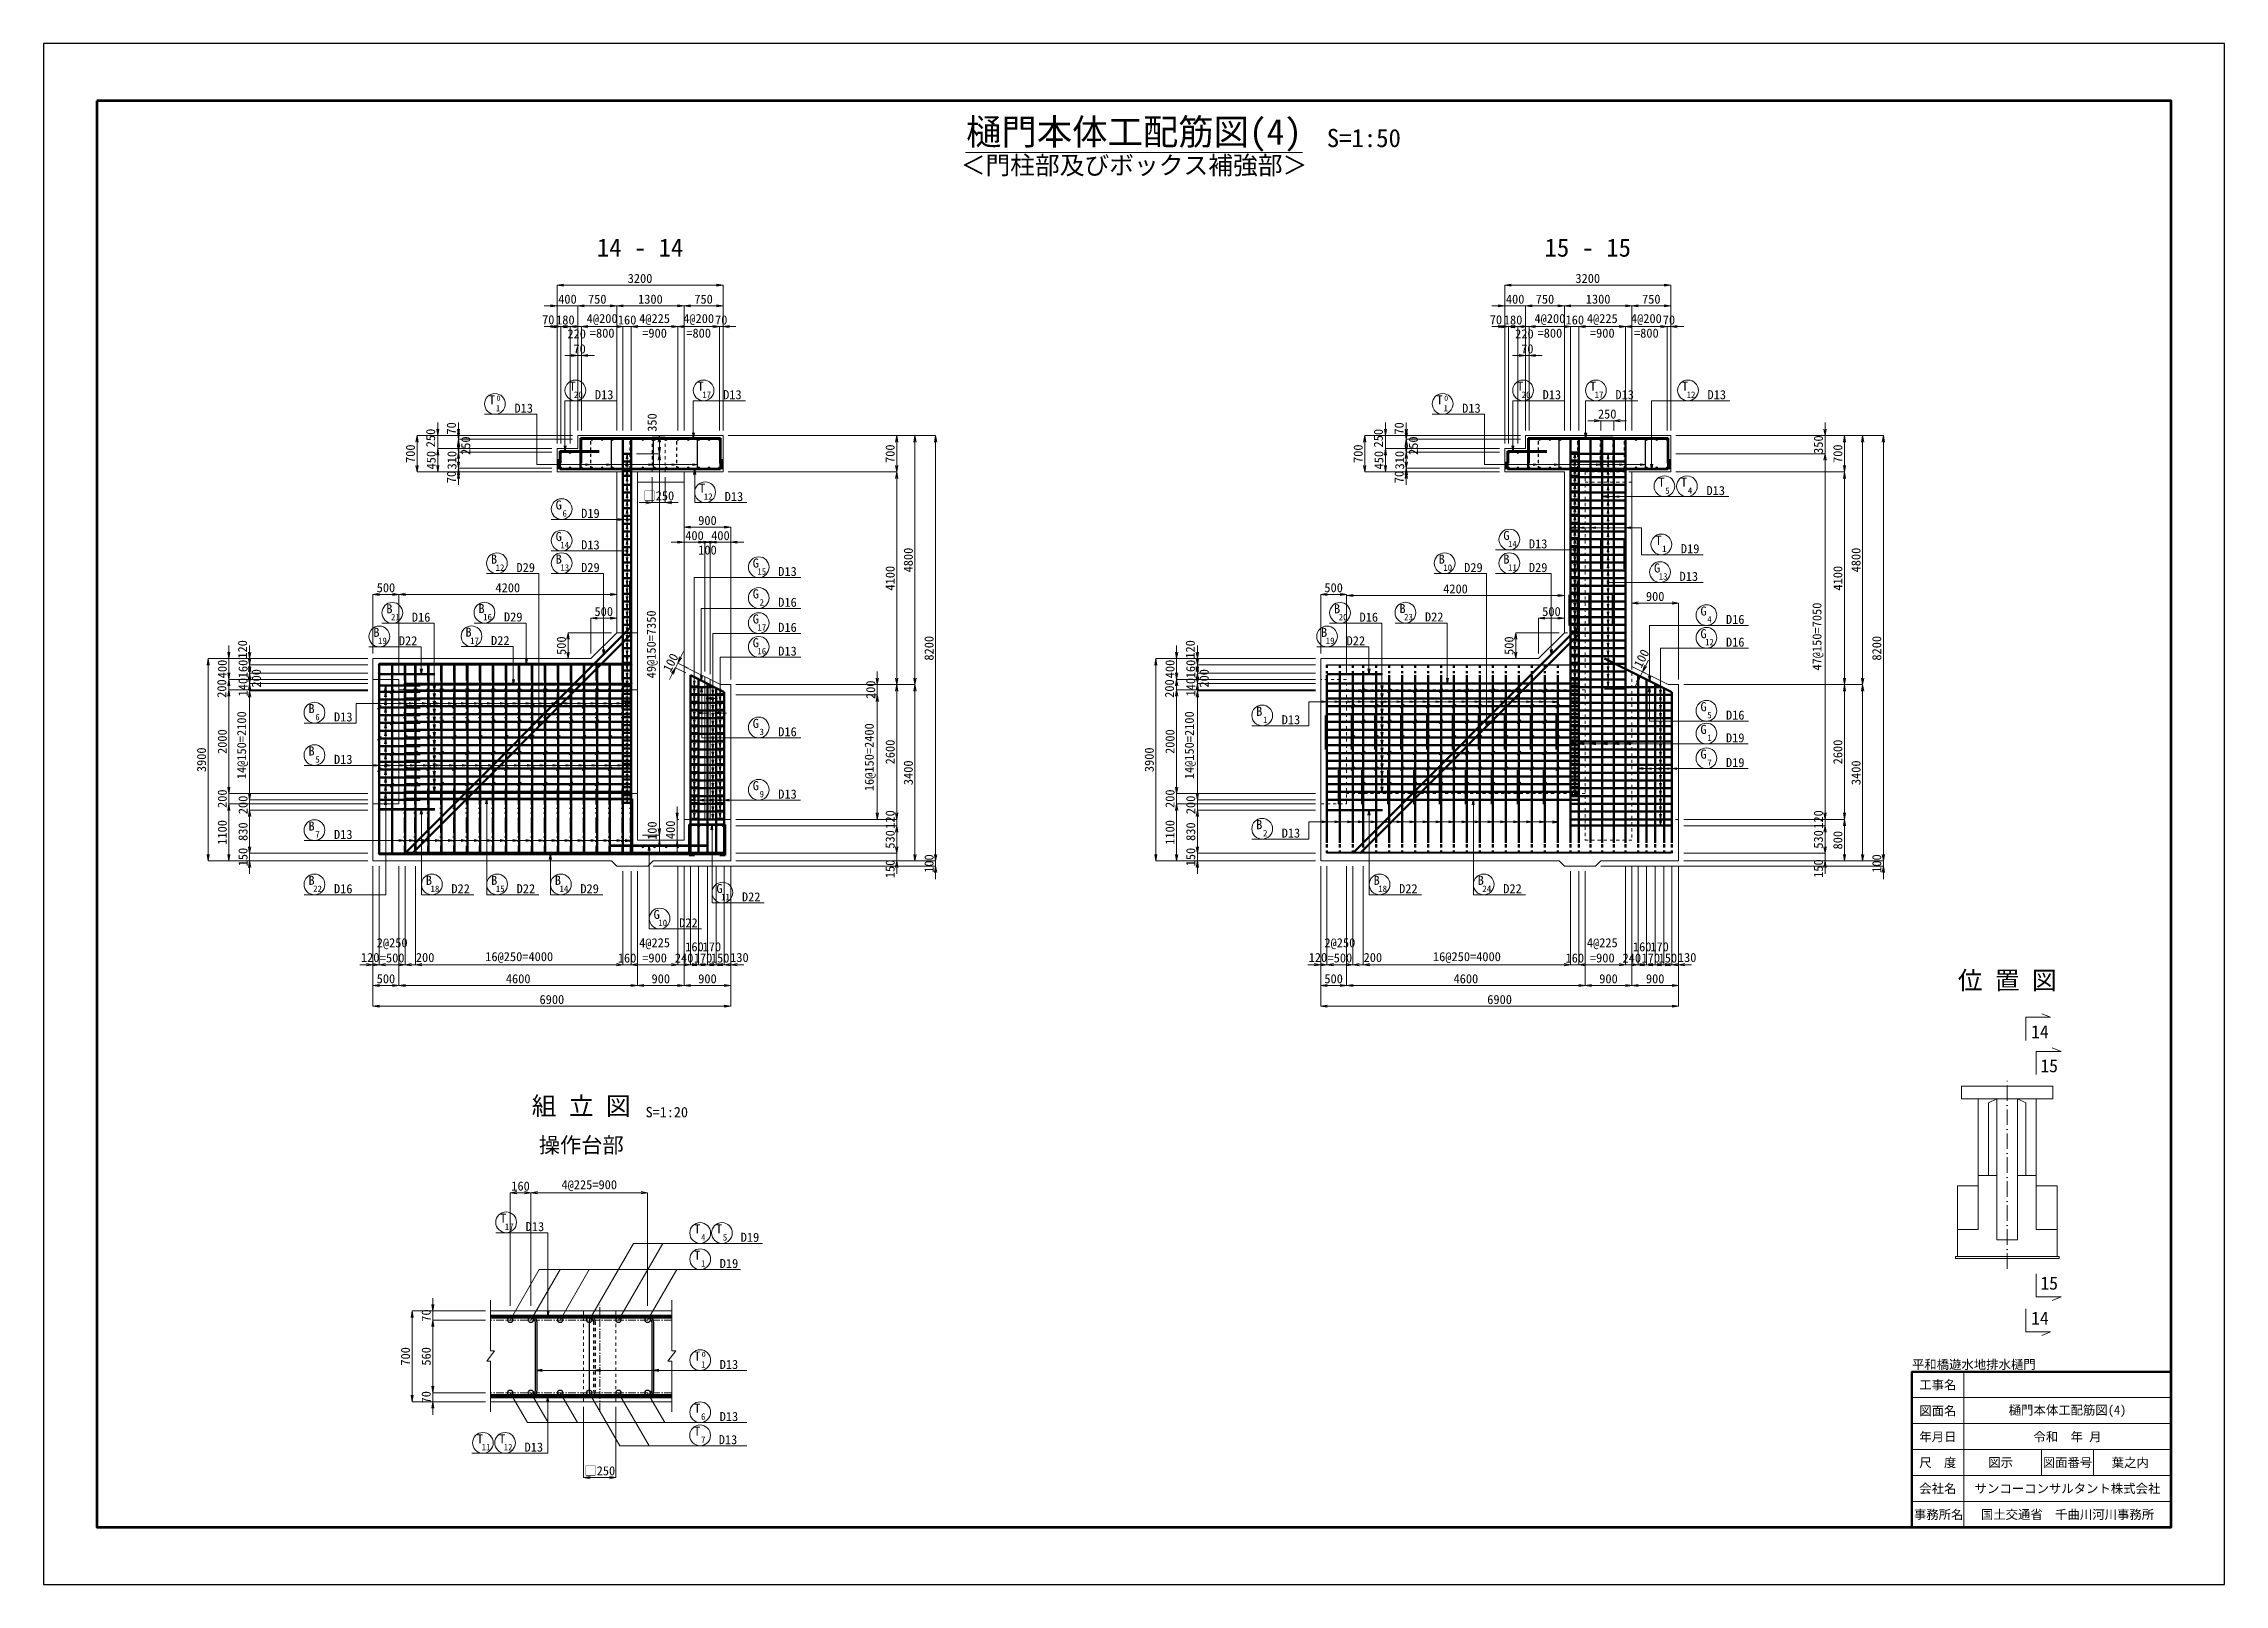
# Model space of a CAD drawing. Header units: millimetres. Extents: x 169470 to 758170, y -17820 to 11880.
# Drawn here: x 295620 to 337670, y -17820 to 11880 of the extents above; entities that cross this region are included whole.
import ezdxf
from ezdxf.enums import TextEntityAlignment as Align

# ---------------------------------------------------------------- set-up
doc = ezdxf.new("R2010")
doc.units = ezdxf.units.MM
doc.header["$LTSCALE"] = 50
doc.header["$PDSIZE"] = 300
for name, pattern in [('SXF_一点短鎖線', [9.25, 6, -1.5, 0.25, -1.5]), ('SXF_二点短鎖線', [11, 6, -1.5, 0.25, -1.5, 0.25, -1.5]), ('SXF_跳び破線', [12, 6, -6])]:
    doc.linetypes.add(name, pattern=pattern)
doc.layers.get('Defpoints').update_dxf_attribs({"color": 151})
for name, color, linetype, lineweight in [('D-BGD', 7, 'Continuous', 13), ('D-BMK', 2, 'SXF_一点短鎖線', 13), ('D-STR', 1, 'Continuous', 50), ('D-STR-DIM', 7, 'Continuous', 13), ('D-STR-HTXT', 7, 'Continuous', 13), ('D-STR-STR2', 6, 'Continuous', 25), ('D-STR-STR3', 4, 'Continuous', 25), ('D-STR-STR4', 6, 'SXF_二点短鎖線', 25), ('D-STR-STR5', 2, 'Continuous', 25), ('D-STR-TXT', 7, 'Continuous', 13), ('D-TTL', 2, 'Continuous', 140), ('D-TTL-FRAM', 2, 'Continuous', 50), ('D-TTL-LINE', 7, 'Continuous', 13), ('D-TTL-TXT', 7, 'Continuous', 13)]:
    doc.layers.add(name, color=color, linetype=linetype, lineweight=lineweight)
doc.styles.add('MS ゴシック', font='MS Gothic.ttf')
doc.styles.add('YOKO_GOTHIC', font='MS Gothic.ttf')
doc.dimstyles.new('DIM-50', dxfattribs={"dimscale": 50, "dimtxt": 3.5, "dimasz": 2.5, "dimexe": 0, "dimexo": 2, "dimgap": 0.8, "dimtad": 1, "dimdec": 0, "dimzin": 1, "dimdsep": 46, "dimtxsty": 'MS ゴシック', "dimblk": 'OPEN', "dimcen": 0.1, "dimclrd": 256, "dimclre": 256, "dimclrt": 256, "dimaunit": 1, "dimadec": 3, "dimazin": 0, "dimtfac": 1, "dimtdec": 0, "dimtix": 1, "dimtmove": 2, "dimatfit": 3, "dimldrblk": 'OPEN', "dimfxl": 1, "dimlwd": -1, "dimlwe": -1, "dimarcsym": 2})
doc.dimstyles.new('DIM-50-20', dxfattribs={"dimscale": 50, "dimtxt": 3.5, "dimasz": 2.5, "dimexe": 0, "dimexo": 2, "dimgap": 0.8, "dimtad": 1, "dimdec": 0, "dimlfac": 0.4, "dimzin": 1, "dimdsep": 46, "dimtxsty": 'MS ゴシック', "dimblk": 'OPEN', "dimcen": 0.1, "dimclrd": 256, "dimclre": 256, "dimclrt": 256, "dimaunit": 1, "dimadec": 3, "dimazin": 0, "dimtfac": 1, "dimtdec": 0, "dimtix": 1, "dimtmove": 2, "dimatfit": 3, "dimldrblk": 'OPEN', "dimfxl": 1, "dimlwd": -1, "dimlwe": -1, "dimarcsym": 2})
doc.dimstyles.new('S50', dxfattribs={"dimscale": 50, "dimtxt": 3.5, "dimasz": 2, "dimexe": 1, "dimexo": 1, "dimgap": 1, "dimtad": 1, "dimdec": 0, "dimzin": 1, "dimdsep": 46, "dimtxsty": 'YOKO_GOTHIC', "dimblk": 'OPEN', "dimcen": 0, "dimclrd": 256, "dimclre": 256, "dimclrt": 256, "dimaunit": 1, "dimadec": 3, "dimazin": 0, "dimtfac": 1, "dimtdec": 0, "dimtix": 1, "dimtmove": 2, "dimatfit": 3, "dimldrblk": 'OPEN', "dimfxl": 1, "dimlwd": -1, "dimlwe": -1, "dimarcsym": 0})

msp = doc.modelspace()

# ---------------------------------------------------------------- texts
at = {"layer": 'D-STR-TXT'}
for s, height, style, p in [('＜門柱部及びボックス補強部＞', 350, 'MS ゴシック', (316644.53, 9255.82)), ('組 立 図', 350, 'YOKO_GOTHIC', (305986.48, -8876.97)), ('S=1:20', 200, 'YOKO_GOTHIC', (307636.25, -8876.97))]:
    msp.add_text(s, height=height, dxfattribs=dict(at, style=style)).set_placement(p, align=Align.BOTTOM_CENTER)
at = {"layer": 'D-STR-TXT', "style": 'YOKO_GOTHIC'}
for s, height, p in [('14 - 14', 350, (307120.23, 7773.03)), ('15 - 15', 350, (325394.26, 7773.03)), ('T', 175, (304265.49, 4926.83)), ('0', 100, (304389.89, 4995.33)), ('T', 175, (305816.31, 5187.45)), ('20', 125, (305931.97, 5049.65)), ('T', 175, (308289.42, 5187.45)), ('17', 125, (308405.08, 5049.65)), ('T', 175, (322539.52, 4926.83)), ('0', 100, (322663.92, 4995.33)), ('T', 175, (324090.34, 5187.45)), ('20', 125, (324206.01, 5049.65)), ('T', 175, (325494.98, 5187.45)), ('17', 125, (325610.64, 5049.65)), ('T', 175, (327270.32, 5187.45)), ('12', 125, (327385.98, 5049.65)), ('1', 125, (304381.15, 4789.03)), ('1', 125, (322655.18, 4789.03)), ('T', 175, (308319.25, 3224.05)), ('T', 175, (326815.45, 3339.51)), ('T', 175, (327250.36, 3339.51)), ('G', 175, (305551.94, 2899.87)), ('12', 125, (308434.91, 3086.25)), ('5', 125, (326931.11, 3201.71)), ('4', 125, (327366.02, 3201.71)), ('6', 125, (305667.6, 2762.06)), ('B', 175, (304303.97, 1855.18)), ('12', 125, (304419.63, 1717.38)), ('B', 175, (305551.94, 1856.06)), ('13', 125, (305667.6, 1718.25)), ('G', 175, (309351.84, 1779.61)), ('15', 125, (309467.5, 1641.8)), ('B', 175, (322578, 1855.18)), ('10', 125, (322693.66, 1717.38)), ('B', 175, (323825.97, 1856.06)), ('11', 125, (323941.63, 1718.25)), ('G', 175, (326730.88, 1685.01)), ('13', 125, (326846.54, 1547.2)), ('B', 175, (304063.86, 902.91)), ('16', 125, (304179.52, 765.1)), ('B', 175, (302036.62, 443.93)), ('19', 125, (302152.28, 306.13)), ('B', 175, (303813.86, 447.87)), ('17', 125, (303929.52, 310.07)), ('G', 175, (309351.84, 244.03)), ('B', 175, (320310.65, 443.93)), ('19', 125, (320426.31, 306.13)), ('16', 125, (309467.5, 106.22)), ('B', 175, (300785.78, -1024.7)), ('6', 125, (300901.44, -1162.5)), ('B', 175, (319059.81, -1077.85)), ('1', 125, (319175.47, -1215.65)), ('B', 175, (300785.78, -1842.38)), ('5', 125, (300901.44, -1980.18)), ('B', 175, (300785.78, -3289.63)), ('7', 125, (300901.44, -3427.43)), ('B', 175, (319059.81, -3262.84)), ('2', 125, (319175.47, -3400.64)), ('B', 175, (303049.36, -4335.55)), ('B', 175, (304307.67, -4335.55)), ('B', 175, (305536.67, -4335.55)), ('B', 175, (321323.39, -4335.55)), ('18', 125, (303165.02, -4473.35)), ('15', 125, (304423.33, -4473.35)), ('14', 125, (305652.33, -4473.35)), ('G', 175, (308651.59, -4493.38)), ('11', 125, (308767.25, -4631.18)), ('18', 125, (321439.05, -4473.35)), ('G', 175, (307441.07, -4993.38)), ('10', 125, (307556.74, -5131.18)), ('位 置 図', 350, (333482.82, -6351.4)), ('14', 250, (334112.65, -7291.55)), ('15', 250, (334291.08, -7948.21)), ('操作台部', 300, (305986.48, -9501.25)), ('T', 175, (304481.67, -10848.79)), ('17', 125, (304597.33, -10986.59)), ('T', 175, (308223.35, -11054.94)), ('T', 175, (308643.07, -11054.94)), ('4', 125, (308339.01, -11192.74)), ('5', 125, (308758.73, -11192.74)), ('15', 250, (334291.08, -12139.19)), ('14', 250, (334112.65, -12813.32)), ('T', 175, (308223.35, -13506.13)), ('0', 100, (308347.75, -13437.63)), ('1', 125, (308339.01, -13643.94)), ('T', 175, (308223.35, -14509.17)), ('6', 125, (308339.01, -14646.97)), ('T', 175, (304033.97, -15100.09)), ('11', 125, (304149.63, -15237.9)), ('T', 175, (304460.63, -15100.09)), ('12', 125, (304576.3, -15237.9)), ('T', 175, (308222.33, -14956.16)), ('7', 125, (308337.99, -15093.96))]:
    msp.add_text(s, height=height, dxfattribs=at).set_placement(p, align=Align.CENTER)
for s, p in [('D13', (306249.11, 5025.77)), ('D13', (308722.21, 5025.77)), ('D13', (324523.14, 5025.77)), ('D13', (325927.78, 5025.77)), ('D13', (327703.12, 5025.77)), ('D13', (304698.29, 4765.15)), ('D13', (322972.32, 4765.15)), ('D13', (308752.04, 3062.37)), ('D13', (327683.15, 3177.83)), ('D13', (305984.74, 2130.2)), ('D13', (324258.77, 2150.3)), ('D19', (327189.4, 2056.81)), ('D29', (304736.76, 1693.5)), ('D29', (305984.74, 1694.37)), ('D13', (309784.64, 1617.92)), ('D29', (323010.79, 1693.5)), ('D29', (324258.77, 1694.37)), ('D13', (327163.67, 1523.32)), ('D29', (304496.66, 741.22)), ('D22', (322254.69, 741.22)), ('D22', (302469.41, 282.25)), ('D22', (304246.66, 286.19)), ('D22', (320743.44, 282.25)), ('D13', (309784.64, 82.34)), ('D13', (301218.57, -1186.38)), ('D13', (319492.6, -1239.53)), ('D13', (301218.57, -2004.06)), ('D13', (301218.57, -3451.31)), ('D13', (319492.6, -3424.52)), ('D22', (303482.16, -4497.23)), ('D22', (304740.47, -4497.23)), ('D29', (305969.47, -4497.23)), ('D22', (309084.38, -4655.06)), ('D22', (321756.19, -4497.23)), ('D22', (323764.5, -4497.23)), ('D22', (307873.87, -5155.06)), ('D13', (304914.47, -11010.47)), ('D19', (308656.15, -11721.75)), ('D13', (308656.15, -13667.82)), ('D13', (308656.15, -14670.85)), ('D13', (304893.43, -15261.78)), ('D13', (308637.45, -15117.84))]:
    msp.add_text(s, height=175, dxfattribs=at).set_placement(p)
at = {"layer": 'D-STR-TXT', "color": 4, "style": 'YOKO_GOTHIC'}
for s, p in [('D19', (305984.74, 2738.18)), ('D16', (302719.41, 737.29)), ('D16', (309784.64, 1023.86)), ('D16', (320993.44, 737.29)), ('D16', (328058.67, 693.78)), ('D16', (309784.64, 540.14)), ('D16', (328058.67, 256.44)), ('D16', (328058.67, -1150.46)), ('D16', (309784.64, -1472.34)), ('D19', (328058.67, -1588.35)), ('D19', (328058.67, -2065.34)), ('D13', (309784.64, -2672.99)), ('D16', (301218.57, -4497.23)), ('D19', (309061.25, -11216.62))]:
    msp.add_text(s, height=175, dxfattribs=at).set_placement(p)
for s, height, p in [('G', 175, (305551.94, 2291.88)), ('14', 125, (305667.6, 2154.08)), ('G', 175, (323825.97, 2311.99)), ('14', 125, (323941.63, 2174.18)), ('T', 175, (326756.61, 2218.49)), ('1', 125, (326872.27, 2080.69)), ('G', 175, (309351.84, 1185.54)), ('B', 175, (302286.62, 898.97)), ('21', 125, (302402.28, 761.17)), ('G', 175, (309351.84, 701.82)), ('2', 125, (309467.5, 1047.74)), ('B', 175, (320560.65, 898.97)), ('20', 125, (320676.31, 761.17)), ('B', 175, (321821.9, 902.91)), ('23', 125, (321937.56, 765.1)), ('G', 175, (327625.87, 855.46)), ('17', 125, (309467.5, 564.02)), ('G', 175, (327625.87, 418.13)), ('4', 125, (327741.53, 717.66)), ('12', 125, (327741.53, 280.32)), ('G', 175, (327625.87, -988.78)), ('G', 175, (309351.84, -1310.66)), ('G', 175, (327625.87, -1426.66)), ('5', 125, (327741.53, -1126.58)), ('3', 125, (309467.5, -1448.46)), ('1', 125, (327741.53, -1564.47)), ('G', 175, (327625.87, -1903.66)), ('7', 125, (327741.53, -2041.46)), ('G', 175, (309351.84, -2511.31)), ('9', 125, (309467.5, -2649.11)), ('B', 175, (300785.78, -4335.55)), ('B', 175, (323331.7, -4335.55)), ('22', 125, (300901.44, -4473.35)), ('24', 125, (323447.36, -4473.35)), ('T', 175, (308223.35, -11560.07)), ('1', 125, (308339.01, -11697.87))]:
    msp.add_text(s, height=height, dxfattribs=at).set_placement(p, align=Align.CENTER)
at = {"layer": 'D-TTL-TXT', "style": 'MS ゴシック'}
for s, height, p in [('樋門本体工配筋図(4)', 500, (316644.53, 9780)), ('S=1:50', 350, (321076.86, 9780))]:
    msp.add_text(s, height=height, dxfattribs=at).set_placement(p, align=Align.BOTTOM_CENTER)
msp.add_text('平和橋遊水地排水樋門', height=175, dxfattribs=at).set_placement((331644.53, -13720), align=Align.BOTTOM_LEFT)
for s, p in [('工事名', (332144.53, -13970)), ('図面名', (332144.53, -14470)), ('樋門本体工配筋図(4)', (334644.53, -14470)), ('年月日', (332144.53, -14970)), ('令和  年 月', (334644.53, -14970)), ('尺\u3000度', (332144.53, -15470)), ('図示', (333354.43, -15470)), ('図面番号', (334644.53, -15470)), ('葉之内', (335854.43, -15470)), ('会社名', (332144.53, -15970)), ('サンコーコンサルタント株式会社', (334644.53, -15970)), ('事務所名', (332160.6, -16470)), ('国土交通省\u3000千曲川河川事務所', (334644.53, -16470))]:
    msp.add_text(s, height=175, dxfattribs=at).set_placement(p, align=Align.MIDDLE)

# ---------------------------------------------------------------- blocks, each defined once
blk = doc.blocks.new('0930-1')
at = {"layer": 'D-STR-STR2'}
for radius in [20, 10]:
    blk.add_circle((1654010, -311924), radius, dxfattribs=at)
blk = doc.blocks.new('_Open')
at = {"color": 0, "linetype": 'ByBlock', "lineweight": -2}
for p, q in [((-1, 0.17), (0, 0)), ((-1, -0.17), (0, 0)), ((0, 0), (-1, 0))]:
    blk.add_line(p, q, dxfattribs=at)
blk = doc.blocks.new('*D764')
at = {"layer": 'D-STR-DIM', "transparency": 16777216}
for p, q in [((305520, 4175), (305520, 7225)), ((305645, 7225), (308595, 7225)), ((308720, 4425), (308720, 7225))]:
    blk.add_line(p, q, dxfattribs=at)
at = {"layer": 'Defpoints', "color": 0, "transparency": 16777216}
for p in [(308720, 7225), (308720, 4325), (305520, 4075)]:
    blk.add_point(p, dxfattribs=at)
at = {"layer": 'D-STR-DIM', "transparency": 16777216, "xscale": 125, "yscale": 125, "zscale": 125, "rotation": 180}
blk.add_blockref('_Open', (305520, 7225), dxfattribs=at)
at = {"layer": 'D-STR-DIM', "transparency": 16777216, "xscale": 125, "yscale": 125, "zscale": 125}
blk.add_blockref('_Open', (308720, 7225), dxfattribs=at)
at = {"layer": 'D-STR-DIM', "transparency": 16777216, "insert": (307120, 7353), "char_height": 175, "attachment_point": 5, "style": 'MS ゴシック'}
blk.add_mtext('3200', dxfattribs=at)
blk = doc.blocks.new('*D765')
at = {"layer": 'D-STR-DIM', "transparency": 16777216}
for p, q in [((305920, 4425), (305920, 6825)), ((306045, 6825), (306545, 6825)), ((306670, 4425), (306670, 6825))]:
    blk.add_line(p, q, dxfattribs=at)
at = {"layer": 'Defpoints', "color": 0, "transparency": 16777216}
for p in [(306670, 6825), (305920, 4325), (306670, 4325)]:
    blk.add_point(p, dxfattribs=at)
at = {"layer": 'D-STR-DIM', "transparency": 16777216, "xscale": 125, "yscale": 125, "zscale": 125, "rotation": 180}
blk.add_blockref('_Open', (305920, 6825), dxfattribs=at)
at = {"layer": 'D-STR-DIM', "transparency": 16777216, "xscale": 125, "yscale": 125, "zscale": 125}
blk.add_blockref('_Open', (306670, 6825), dxfattribs=at)
at = {"layer": 'D-STR-DIM', "transparency": 16777216, "insert": (306295, 6953), "char_height": 175, "attachment_point": 5, "style": 'MS ゴシック'}
blk.add_mtext('750', dxfattribs=at)
blk = doc.blocks.new('*D766')
at = {"layer": 'D-STR-DIM', "transparency": 16777216}
for p, q in [((306670, 4425), (306670, 6825)), ((306795, 6825), (307845, 6825)), ((307970, 4425), (307970, 6825))]:
    blk.add_line(p, q, dxfattribs=at)
at = {"layer": 'Defpoints', "color": 0, "transparency": 16777216}
for p in [(307970, 6825), (306670, 4325), (307970, 4325)]:
    blk.add_point(p, dxfattribs=at)
at = {"layer": 'D-STR-DIM', "transparency": 16777216, "xscale": 125, "yscale": 125, "zscale": 125, "rotation": 180}
blk.add_blockref('_Open', (306670, 6825), dxfattribs=at)
at = {"layer": 'D-STR-DIM', "transparency": 16777216, "xscale": 125, "yscale": 125, "zscale": 125}
blk.add_blockref('_Open', (307970, 6825), dxfattribs=at)
at = {"layer": 'D-STR-DIM', "transparency": 16777216, "insert": (307320, 6953), "char_height": 175, "attachment_point": 5, "style": 'MS ゴシック'}
blk.add_mtext('1300', dxfattribs=at)
blk = doc.blocks.new('*D767')
at = {"layer": 'D-STR-DIM', "transparency": 16777216}
for p, q in [((307970, 4425), (307970, 6825)), ((308095, 6825), (308595, 6825)), ((308720, 4425), (308720, 6825))]:
    blk.add_line(p, q, dxfattribs=at)
at = {"layer": 'Defpoints', "color": 0, "transparency": 16777216}
for p in [(308720, 6825), (307970, 4325), (308720, 4325)]:
    blk.add_point(p, dxfattribs=at)
at = {"layer": 'D-STR-DIM', "transparency": 16777216, "xscale": 125, "yscale": 125, "zscale": 125, "rotation": 180}
blk.add_blockref('_Open', (307970, 6825), dxfattribs=at)
at = {"layer": 'D-STR-DIM', "transparency": 16777216, "xscale": 125, "yscale": 125, "zscale": 125}
blk.add_blockref('_Open', (308720, 6825), dxfattribs=at)
at = {"layer": 'D-STR-DIM', "transparency": 16777216, "insert": (308345, 6953), "char_height": 175, "attachment_point": 5, "style": 'MS ゴシック'}
blk.add_mtext('750', dxfattribs=at)
blk = doc.blocks.new('*D768')
at = {"layer": 'D-STR-DIM', "transparency": 16777216}
for p, q in [((305395, 6425), (305270, 6425)), ((305520, 5625), (305520, 6425)), ((305520, 6425), (305590, 6425)), ((305590, 4175), (305590, 6425)), ((305715, 6425), (305840, 6425))]:
    blk.add_line(p, q, dxfattribs=at)
at = {"layer": 'Defpoints', "color": 0, "transparency": 16777216}
for p in [(305590, 6425), (305520, 5525), (305590, 4075)]:
    blk.add_point(p, dxfattribs=at)
at = {"layer": 'D-STR-DIM', "transparency": 16777216, "xscale": 125, "yscale": 125, "zscale": 125}
blk.add_blockref('_Open', (305520, 6425), dxfattribs=at)
at = {"layer": 'D-STR-DIM', "transparency": 16777216, "xscale": 125, "yscale": 125, "zscale": 125, "rotation": 180}
blk.add_blockref('_Open', (305590, 6425), dxfattribs=at)
at = {"layer": 'D-STR-DIM', "transparency": 16777216, "insert": (305350, 6557), "char_height": 175, "attachment_point": 5, "style": 'MS ゴシック'}
blk.add_mtext('70', dxfattribs=at)
blk = doc.blocks.new('*D769')
at = {"layer": 'D-STR-DIM', "transparency": 16777216}
for p, q in [((305465, 6425), (305340, 6425)), ((305590, 4175), (305590, 6425)), ((305590, 6425), (305770, 6425)), ((305770, 4175), (305770, 6425)), ((305895, 6425), (306020, 6425))]:
    blk.add_line(p, q, dxfattribs=at)
at = {"layer": 'Defpoints', "color": 0, "transparency": 16777216}
for p in [(305770, 6425), (305590, 4075), (305770, 4075)]:
    blk.add_point(p, dxfattribs=at)
at = {"layer": 'D-STR-DIM', "transparency": 16777216, "xscale": 125, "yscale": 125, "zscale": 125}
blk.add_blockref('_Open', (305590, 6425), dxfattribs=at)
at = {"layer": 'D-STR-DIM', "transparency": 16777216, "xscale": 125, "yscale": 125, "zscale": 125, "rotation": 180}
blk.add_blockref('_Open', (305770, 6425), dxfattribs=at)
at = {"layer": 'D-STR-DIM', "transparency": 16777216, "insert": (305680, 6553), "char_height": 175, "attachment_point": 5, "style": 'MS ゴシック'}
blk.add_mtext('180', dxfattribs=at)
blk = doc.blocks.new('*D770')
at = {"layer": 'D-STR-DIM', "transparency": 16777216}
for p, q in [((305990, 4425), (305990, 6425)), ((306115, 6425), (306665, 6425)), ((306790, 4425), (306790, 6425))]:
    blk.add_line(p, q, dxfattribs=at)
at = {"layer": 'Defpoints', "color": 0, "transparency": 16777216}
for p in [(306790, 6425), (305990, 4325), (306790, 4325)]:
    blk.add_point(p, dxfattribs=at)
at = {"layer": 'D-STR-DIM', "transparency": 16777216, "xscale": 125, "yscale": 125, "zscale": 125, "rotation": 180}
blk.add_blockref('_Open', (305990, 6425), dxfattribs=at)
at = {"layer": 'D-STR-DIM', "transparency": 16777216, "xscale": 125, "yscale": 125, "zscale": 125}
blk.add_blockref('_Open', (306790, 6425), dxfattribs=at)
at = {"layer": 'D-STR-DIM', "transparency": 16777216, "char_height": 175, "attachment_point": 5, "style": 'MS ゴシック'}
for s, insert in [('4@200', (306390, 6562)), ('=800', (306390, 6298))]:
    blk.add_mtext(s, dxfattribs=dict(at, insert=insert))
blk = doc.blocks.new('*D771')
at = {"layer": 'D-STR-DIM', "transparency": 16777216}
for p, q in [((306665, 6425), (306540, 6425)), ((306790, 4425), (306790, 6425)), ((306790, 6425), (306950, 6425)), ((306950, 4425), (306950, 6425)), ((307075, 6425), (307200, 6425))]:
    blk.add_line(p, q, dxfattribs=at)
at = {"layer": 'Defpoints', "color": 0, "transparency": 16777216}
for p in [(306950, 6425), (306790, 4325), (306950, 4325)]:
    blk.add_point(p, dxfattribs=at)
at = {"layer": 'D-STR-DIM', "transparency": 16777216, "xscale": 125, "yscale": 125, "zscale": 125}
blk.add_blockref('_Open', (306790, 6425), dxfattribs=at)
at = {"layer": 'D-STR-DIM', "transparency": 16777216, "xscale": 125, "yscale": 125, "zscale": 125, "rotation": 180}
blk.add_blockref('_Open', (306950, 6425), dxfattribs=at)
at = {"layer": 'D-STR-DIM', "transparency": 16777216, "insert": (306870, 6553), "char_height": 175, "attachment_point": 5, "style": 'MS ゴシック'}
blk.add_mtext('160', dxfattribs=at)
blk = doc.blocks.new('*D772')
at = {"layer": 'D-STR-DIM', "transparency": 16777216}
for p, q in [((307850, 4425), (307850, 6425)), ((307975, 6425), (308525, 6425)), ((308650, 4425), (308650, 6425))]:
    blk.add_line(p, q, dxfattribs=at)
at = {"layer": 'Defpoints', "color": 0, "transparency": 16777216}
for p in [(308650, 6425), (307850, 4325), (308650, 4325)]:
    blk.add_point(p, dxfattribs=at)
at = {"layer": 'D-STR-DIM', "transparency": 16777216, "xscale": 125, "yscale": 125, "zscale": 125, "rotation": 180}
blk.add_blockref('_Open', (307850, 6425), dxfattribs=at)
at = {"layer": 'D-STR-DIM', "transparency": 16777216, "xscale": 125, "yscale": 125, "zscale": 125}
blk.add_blockref('_Open', (308650, 6425), dxfattribs=at)
at = {"layer": 'D-STR-DIM', "transparency": 16777216, "char_height": 175, "attachment_point": 5, "style": 'MS ゴシック'}
for s, insert in [('4@200', (308250, 6562)), ('=800', (308250, 6298))]:
    blk.add_mtext(s, dxfattribs=dict(at, insert=insert))
blk = doc.blocks.new('*D773')
at = {"layer": 'D-STR-DIM', "transparency": 16777216}
for p, q in [((305645, 6425), (305520, 6425)), ((305770, 4175), (305770, 6425)), ((305990, 6425), (305770, 6425)), ((305990, 4425), (305990, 6425)), ((306115, 6425), (306240, 6425))]:
    blk.add_line(p, q, dxfattribs=at)
at = {"layer": 'Defpoints', "color": 0, "transparency": 16777216}
for p in [(305770, 6425), (305990, 4325), (305770, 4075)]:
    blk.add_point(p, dxfattribs=at)
at = {"layer": 'D-STR-DIM', "transparency": 16777216, "xscale": 125, "yscale": 125, "zscale": 125}
blk.add_blockref('_Open', (305770, 6425), dxfattribs=at)
at = {"layer": 'D-STR-DIM', "transparency": 16777216, "xscale": 125, "yscale": 125, "zscale": 125, "rotation": 180}
blk.add_blockref('_Open', (305990, 6425), dxfattribs=at)
at = {"layer": 'D-STR-DIM', "transparency": 16777216, "insert": (305898, 6284), "char_height": 175, "attachment_point": 5, "style": 'MS ゴシック'}
blk.add_mtext('220', dxfattribs=at)
blk = doc.blocks.new('*D774')
at = {"layer": 'D-STR-DIM', "transparency": 16777216}
for p, q in [((306950, 4425), (306950, 6425)), ((307725, 6425), (307075, 6425)), ((307850, 4425), (307850, 6425))]:
    blk.add_line(p, q, dxfattribs=at)
at = {"layer": 'Defpoints', "color": 0, "transparency": 16777216}
for p in [(306950, 6425), (306950, 4325), (307850, 4325)]:
    blk.add_point(p, dxfattribs=at)
at = {"layer": 'D-STR-DIM', "transparency": 16777216, "xscale": 125, "yscale": 125, "zscale": 125, "rotation": 180}
blk.add_blockref('_Open', (306950, 6425), dxfattribs=at)
at = {"layer": 'D-STR-DIM', "transparency": 16777216, "xscale": 125, "yscale": 125, "zscale": 125}
blk.add_blockref('_Open', (307850, 6425), dxfattribs=at)
at = {"layer": 'D-STR-DIM', "transparency": 16777216, "char_height": 175, "attachment_point": 5, "style": 'MS ゴシック'}
for s, insert in [('4@225', (307400, 6562)), ('=900', (307400, 6298))]:
    blk.add_mtext(s, dxfattribs=dict(at, insert=insert))
blk = doc.blocks.new('*D775')
at = {"layer": 'D-STR-DIM', "transparency": 16777216}
for p, q in [((305395, 6825), (305270, 6825)), ((305520, 4175), (305520, 6825)), ((305920, 6825), (305520, 6825)), ((305920, 4425), (305920, 6825)), ((306045, 6825), (306170, 6825))]:
    blk.add_line(p, q, dxfattribs=at)
at = {"layer": 'Defpoints', "color": 0, "transparency": 16777216}
for p in [(305520, 6825), (305920, 4325), (305520, 4075)]:
    blk.add_point(p, dxfattribs=at)
at = {"layer": 'D-STR-DIM', "transparency": 16777216, "xscale": 125, "yscale": 125, "zscale": 125}
blk.add_blockref('_Open', (305520, 6825), dxfattribs=at)
at = {"layer": 'D-STR-DIM', "transparency": 16777216, "xscale": 125, "yscale": 125, "zscale": 125, "rotation": 180}
blk.add_blockref('_Open', (305920, 6825), dxfattribs=at)
at = {"layer": 'D-STR-DIM', "transparency": 16777216, "insert": (305720, 6953), "char_height": 175, "attachment_point": 5, "style": 'MS ゴシック'}
blk.add_mtext('400', dxfattribs=at)
blk = doc.blocks.new('*D776')
at = {"layer": 'D-STR-DIM', "transparency": 16777216}
for p, q in [((305795, 5867), (305670, 5867)), ((305920, 4425), (305920, 5867)), ((305990, 5867), (305920, 5867)), ((305990, 4425), (305990, 5867)), ((306115, 5867), (306240, 5867))]:
    blk.add_line(p, q, dxfattribs=at)
at = {"layer": 'Defpoints', "color": 0, "transparency": 16777216}
for p in [(305920, 5867), (305920, 4325), (305990, 4325)]:
    blk.add_point(p, dxfattribs=at)
at = {"layer": 'D-STR-DIM', "transparency": 16777216, "xscale": 125, "yscale": 125, "zscale": 125}
blk.add_blockref('_Open', (305920, 5867), dxfattribs=at)
at = {"layer": 'D-STR-DIM', "transparency": 16777216, "xscale": 125, "yscale": 125, "zscale": 125, "rotation": 180}
blk.add_blockref('_Open', (305990, 5867), dxfattribs=at)
at = {"layer": 'D-STR-DIM', "transparency": 16777216, "insert": (305955, 5995), "char_height": 175, "attachment_point": 5, "style": 'MS ゴシック'}
blk.add_mtext('70', dxfattribs=at)
blk = doc.blocks.new('*D777')
at = {"layer": 'D-STR-DIM', "transparency": 16777216}
for p, q in [((308525, 6425), (308400, 6425)), ((308650, 4425), (308650, 6425)), ((308650, 6425), (308720, 6425)), ((308720, 4425), (308720, 6425)), ((308845, 6425), (308970, 6425))]:
    blk.add_line(p, q, dxfattribs=at)
at = {"layer": 'Defpoints', "color": 0, "transparency": 16777216}
for p in [(308720, 6425), (308650, 4325), (308720, 4325)]:
    blk.add_point(p, dxfattribs=at)
at = {"layer": 'D-STR-DIM', "transparency": 16777216, "xscale": 125, "yscale": 125, "zscale": 125}
blk.add_blockref('_Open', (308650, 6425), dxfattribs=at)
at = {"layer": 'D-STR-DIM', "transparency": 16777216, "xscale": 125, "yscale": 125, "zscale": 125, "rotation": 180}
blk.add_blockref('_Open', (308720, 6425), dxfattribs=at)
at = {"layer": 'D-STR-DIM', "transparency": 16777216, "insert": (308685, 6553), "char_height": 175, "attachment_point": 5, "style": 'MS ゴシック'}
blk.add_mtext('70', dxfattribs=at)
blk = doc.blocks.new('*D778')
at = {"layer": 'D-STR-DIM', "transparency": 16777216}
for p, q in [((308820, 4325), (312820, 4325)), ((312820, -3750), (312820, 4200)), ((308970, -3875), (312820, -3875))]:
    blk.add_line(p, q, dxfattribs=at)
at = {"layer": 'Defpoints', "color": 0, "transparency": 16777216}
for p in [(308720, 4325), (312820, 4325), (308870, -3875)]:
    blk.add_point(p, dxfattribs=at)
at = {"layer": 'D-STR-DIM', "transparency": 16777216, "xscale": 125, "yscale": 125, "zscale": 125}
for p, rotation in [((312820, 4325), 90), ((312820, -3875), 270)]:
    blk.add_blockref('_Open', p, dxfattribs=dict(at, rotation=rotation))
at = {"layer": 'D-STR-DIM', "transparency": 16777216, "insert": (312693, 225), "char_height": 175, "attachment_point": 5, "rotation": 90, "style": 'MS ゴシック'}
blk.add_mtext('8200', dxfattribs=at)
blk = doc.blocks.new('*D779')
at = {"layer": 'D-STR-DIM', "transparency": 16777216}
for p, q in [((312070, -2950), (312070, -2825)), ((308970, -3075), (312070, -3075)), ((308970, -3195), (312070, -3195)), ((312070, -3195), (312070, -3075)), ((312070, -3320), (312070, -3445))]:
    blk.add_line(p, q, dxfattribs=at)
at = {"layer": 'Defpoints', "color": 0, "transparency": 16777216}
for p in [(308870, -3075), (308870, -3195), (312070, -3075)]:
    blk.add_point(p, dxfattribs=at)
at = {"layer": 'D-STR-DIM', "transparency": 16777216, "xscale": 125, "yscale": 125, "zscale": 125}
for p, rotation in [((312070, -3075), 270), ((312070, -3195), 90)]:
    blk.add_blockref('_Open', p, dxfattribs=dict(at, rotation=rotation))
at = {"layer": 'D-STR-DIM', "transparency": 16777216, "insert": (311943, -3075), "char_height": 175, "attachment_point": 5, "rotation": 90, "style": 'MS ゴシック'}
blk.add_mtext('120', dxfattribs=at)
blk = doc.blocks.new('*D734')
at = {"layer": 'D-STR-DIM', "transparency": 16777216}
for p, q in [((308820, 3625), (312070, 3625)), ((312070, -350), (312070, 3500)), ((308970, -475), (312070, -475))]:
    blk.add_line(p, q, dxfattribs=at)
at = {"layer": 'Defpoints', "color": 0, "transparency": 16777216}
for p in [(308720, 3625), (312070, 3625), (308870, -475)]:
    blk.add_point(p, dxfattribs=at)
at = {"layer": 'D-STR-DIM', "transparency": 16777216, "xscale": 125, "yscale": 125, "zscale": 125}
for p, rotation in [((312070, 3625), 90), ((312070, -475), 270)]:
    blk.add_blockref('_Open', p, dxfattribs=dict(at, rotation=rotation))
at = {"layer": 'D-STR-DIM', "transparency": 16777216, "insert": (311943, 1575), "char_height": 175, "attachment_point": 5, "rotation": 90, "style": 'MS ゴシック'}
blk.add_mtext('4100', dxfattribs=at)
blk = doc.blocks.new('*D735')
at = {"layer": 'D-STR-DIM', "transparency": 16777216}
for p, q in [((308820, 4325), (312070, 4325)), ((312070, 3750), (312070, 4200)), ((308820, 3625), (312070, 3625))]:
    blk.add_line(p, q, dxfattribs=at)
at = {"layer": 'Defpoints', "color": 0, "transparency": 16777216}
for p in [(308720, 4325), (312070, 4325), (308720, 3625)]:
    blk.add_point(p, dxfattribs=at)
at = {"layer": 'D-STR-DIM', "transparency": 16777216, "xscale": 125, "yscale": 125, "zscale": 125}
for p, rotation in [((312070, 4325), 90), ((312070, 3625), 270)]:
    blk.add_blockref('_Open', p, dxfattribs=dict(at, rotation=rotation))
at = {"layer": 'D-STR-DIM', "transparency": 16777216, "insert": (311943, 3975), "char_height": 175, "attachment_point": 5, "rotation": 90, "style": 'MS ゴシック'}
blk.add_mtext('700', dxfattribs=at)
blk = doc.blocks.new('*D736')
at = {"layer": 'D-STR-DIM', "transparency": 16777216}
for p, q in [((305820, 4325), (302820, 4325)), ((302820, 4200), (302820, 3750)), ((305420, 3625), (302820, 3625))]:
    blk.add_line(p, q, dxfattribs=at)
at = {"layer": 'Defpoints', "color": 0, "transparency": 16777216}
for p in [(305920, 4325), (302820, 3625), (305520, 3625)]:
    blk.add_point(p, dxfattribs=at)
at = {"layer": 'D-STR-DIM', "transparency": 16777216, "xscale": 125, "yscale": 125, "zscale": 125}
for p, rotation in [((302820, 4325), 90), ((302820, 3625), 270)]:
    blk.add_blockref('_Open', p, dxfattribs=dict(at, rotation=rotation))
at = {"layer": 'D-STR-DIM', "transparency": 16777216, "insert": (302693, 3975), "char_height": 175, "attachment_point": 5, "rotation": 90, "style": 'MS ゴシック'}
blk.add_mtext('700', dxfattribs=at)
blk = doc.blocks.new('*D737')
at = {"layer": 'D-STR-DIM', "transparency": 16777216}
for p, q in [((303220, 4450), (303220, 4575)), ((305820, 4325), (303220, 4325)), ((303220, 4325), (303220, 4075)), ((305420, 4075), (303220, 4075)), ((303220, 3950), (303220, 3825))]:
    blk.add_line(p, q, dxfattribs=at)
at = {"layer": 'Defpoints', "color": 0, "transparency": 16777216}
for p in [(305920, 4325), (303220, 4075), (305520, 4075)]:
    blk.add_point(p, dxfattribs=at)
at = {"layer": 'D-STR-DIM', "transparency": 16777216, "xscale": 125, "yscale": 125, "zscale": 125}
for p, rotation in [((303220, 4325), 270), ((303220, 4075), 90)]:
    blk.add_blockref('_Open', p, dxfattribs=dict(at, rotation=rotation))
at = {"layer": 'D-STR-DIM', "transparency": 16777216, "insert": (303083, 4278), "char_height": 175, "attachment_point": 5, "rotation": 90, "style": 'MS ゴシック'}
blk.add_mtext('250', dxfattribs=at)
blk = doc.blocks.new('*D738')
at = {"layer": 'D-STR-DIM', "transparency": 16777216}
for p, q in [((305420, 4075), (303220, 4075)), ((303220, 3950), (303220, 3750)), ((305420, 3625), (303220, 3625))]:
    blk.add_line(p, q, dxfattribs=at)
at = {"layer": 'Defpoints', "color": 0, "transparency": 16777216}
for p in [(305520, 4075), (303220, 3625), (305520, 3625)]:
    blk.add_point(p, dxfattribs=at)
at = {"layer": 'D-STR-DIM', "transparency": 16777216, "xscale": 125, "yscale": 125, "zscale": 125}
for p, rotation in [((303220, 4075), 90), ((303220, 3625), 270)]:
    blk.add_blockref('_Open', p, dxfattribs=dict(at, rotation=rotation))
at = {"layer": 'D-STR-DIM', "transparency": 16777216, "insert": (303093, 3850), "char_height": 175, "attachment_point": 5, "rotation": 90, "style": 'MS ゴシック'}
blk.add_mtext('450', dxfattribs=at)
blk = doc.blocks.new('*D739')
at = {"layer": 'D-STR-DIM', "transparency": 16777216}
for p, q in [((303620, 3820), (303620, 3945)), ((305420, 3695), (303620, 3695)), ((303620, 3625), (303620, 3695)), ((305420, 3625), (303620, 3625)), ((303620, 3500), (303620, 3375))]:
    blk.add_line(p, q, dxfattribs=at)
at = {"layer": 'Defpoints', "color": 0, "transparency": 16777216}
for p in [(303620, 3695), (305520, 3695), (305520, 3625)]:
    blk.add_point(p, dxfattribs=at)
at = {"layer": 'D-STR-DIM', "transparency": 16777216, "xscale": 125, "yscale": 125, "zscale": 125}
for p, rotation in [((303620, 3695), 270), ((303620, 3625), 90)]:
    blk.add_blockref('_Open', p, dxfattribs=dict(at, rotation=rotation))
at = {"layer": 'D-STR-DIM', "transparency": 16777216, "insert": (303483, 3526), "char_height": 175, "attachment_point": 5, "rotation": 90, "style": 'MS ゴシック'}
blk.add_mtext('70', dxfattribs=at)
blk = doc.blocks.new('*D740')
at = {"layer": 'D-STR-DIM', "transparency": 16777216}
for p, q in [((303620, 4130), (303620, 4255)), ((305420, 4005), (303620, 4005)), ((303620, 3695), (303620, 4005)), ((305420, 3695), (303620, 3695)), ((303620, 3570), (303620, 3445))]:
    blk.add_line(p, q, dxfattribs=at)
at = {"layer": 'Defpoints', "color": 0, "transparency": 16777216}
for p in [(303620, 4005), (305520, 4005), (305520, 3695)]:
    blk.add_point(p, dxfattribs=at)
at = {"layer": 'D-STR-DIM', "transparency": 16777216, "xscale": 125, "yscale": 125, "zscale": 125}
for p, rotation in [((303620, 4005), 270), ((303620, 3695), 90)]:
    blk.add_blockref('_Open', p, dxfattribs=dict(at, rotation=rotation))
at = {"layer": 'D-STR-DIM', "transparency": 16777216, "insert": (303493, 3850), "char_height": 175, "attachment_point": 5, "rotation": 90, "style": 'MS ゴシック'}
blk.add_mtext('310', dxfattribs=at)
blk = doc.blocks.new('*D741')
at = {"layer": 'D-STR-DIM', "transparency": 16777216}
for p, q in [((303620, 4380), (303620, 4505)), ((305820, 4255), (303620, 4255)), ((303620, 4005), (303620, 4255)), ((305420, 4005), (303620, 4005)), ((303620, 3880), (303620, 3755))]:
    blk.add_line(p, q, dxfattribs=at)
at = {"layer": 'Defpoints', "color": 0, "transparency": 16777216}
for p in [(303620, 4255), (305920, 4255), (305520, 4005)]:
    blk.add_point(p, dxfattribs=at)
at = {"layer": 'D-STR-DIM', "transparency": 16777216, "xscale": 125, "yscale": 125, "zscale": 125}
for p, rotation in [((303620, 4255), 270), ((303620, 4005), 90)]:
    blk.add_blockref('_Open', p, dxfattribs=dict(at, rotation=rotation))
at = {"layer": 'D-STR-DIM', "transparency": 16777216, "insert": (303759, 4130), "char_height": 175, "attachment_point": 5, "rotation": 90, "style": 'MS ゴシック'}
blk.add_mtext('250', dxfattribs=at)
blk = doc.blocks.new('*D742')
at = {"layer": 'D-STR-DIM', "transparency": 16777216}
for p, q in [((303620, 4450), (303620, 4575)), ((305820, 4325), (303620, 4325)), ((303620, 4255), (303620, 4325)), ((305820, 4255), (303620, 4255)), ((303620, 4130), (303620, 4005))]:
    blk.add_line(p, q, dxfattribs=at)
at = {"layer": 'Defpoints', "color": 0, "transparency": 16777216}
for p in [(303620, 4325), (305920, 4325), (305920, 4255)]:
    blk.add_point(p, dxfattribs=at)
at = {"layer": 'D-STR-DIM', "transparency": 16777216, "xscale": 125, "yscale": 125, "zscale": 125}
for p, rotation in [((303620, 4325), 270), ((303620, 4255), 90)]:
    blk.add_blockref('_Open', p, dxfattribs=dict(at, rotation=rotation))
at = {"layer": 'D-STR-DIM', "transparency": 16777216, "insert": (303483, 4463), "char_height": 175, "attachment_point": 5, "rotation": 90, "style": 'MS ゴシック'}
blk.add_mtext('70', dxfattribs=at)
blk = doc.blocks.new('*D743')
at = {"layer": 'D-STR-DIM', "transparency": 16777216}
for p, q in [((307356, 3525), (307356, 3032)), ((307606, 3525), (307606, 3032)), ((307231, 3032), (307106, 3032)), ((307356, 3032), (307606, 3032)), ((307731, 3032), (307856, 3032))]:
    blk.add_line(p, q, dxfattribs=at)
at = {"layer": 'Defpoints', "color": 0, "transparency": 16777216}
for p in [(307356, 3625), (307606, 3625), (307606, 3032)]:
    blk.add_point(p, dxfattribs=at)
at = {"layer": 'D-STR-DIM', "transparency": 16777216, "xscale": 125, "yscale": 125, "zscale": 125}
blk.add_blockref('_Open', (307356, 3032), dxfattribs=at)
at = {"layer": 'D-STR-DIM', "transparency": 16777216, "xscale": 125, "yscale": 125, "zscale": 125, "rotation": 180}
blk.add_blockref('_Open', (307606, 3032), dxfattribs=at)
at = {"layer": 'D-STR-DIM', "transparency": 16777216, "insert": (307481, 3162), "char_height": 175, "attachment_point": 5, "style": 'MS ゴシック'}
blk.add_mtext('□{\\A0;250}', dxfattribs=at)
blk = doc.blocks.new('*D1918')
at = {"layer": 'D-STR-DIM', "transparency": 16777216}
for p, q in [((306170, 125), (306170, 804)), ((306295, 804), (306545, 804)), ((306670, 625), (306670, 804))]:
    blk.add_line(p, q, dxfattribs=at)
at = {"layer": 'Defpoints', "color": 0, "transparency": 16777216}
for p in [(306670, 804), (306670, 525), (306170, 25)]:
    blk.add_point(p, dxfattribs=at)
at = {"layer": 'D-STR-DIM', "transparency": 16777216, "xscale": 125, "yscale": 125, "zscale": 125, "rotation": 180}
blk.add_blockref('_Open', (306170, 804), dxfattribs=at)
at = {"layer": 'D-STR-DIM', "transparency": 16777216, "xscale": 125, "yscale": 125, "zscale": 125}
blk.add_blockref('_Open', (306670, 804), dxfattribs=at)
at = {"layer": 'D-STR-DIM', "transparency": 16777216, "insert": (306420, 932), "char_height": 175, "attachment_point": 5, "style": 'MS ゴシック'}
blk.add_mtext('500', dxfattribs=at)
blk = doc.blocks.new('*D744')
at = {"layer": 'D-STR-DIM', "transparency": 16777216}
for p, q in [((301970, -3975), (301970, -6675)), ((308870, -3975), (308870, -6675)), ((308745, -6675), (302095, -6675))]:
    blk.add_line(p, q, dxfattribs=at)
at = {"layer": 'Defpoints', "color": 0, "transparency": 16777216}
for p in [(301970, -3875), (308870, -3875), (301970, -6675)]:
    blk.add_point(p, dxfattribs=at)
at = {"layer": 'D-STR-DIM', "transparency": 16777216, "xscale": 125, "yscale": 125, "zscale": 125, "rotation": 180}
blk.add_blockref('_Open', (301970, -6675), dxfattribs=at)
at = {"layer": 'D-STR-DIM', "transparency": 16777216, "xscale": 125, "yscale": 125, "zscale": 125}
blk.add_blockref('_Open', (308870, -6675), dxfattribs=at)
at = {"layer": 'D-STR-DIM', "transparency": 16777216, "insert": (305420, -6547), "char_height": 175, "attachment_point": 5, "style": 'MS ゴシック'}
blk.add_mtext('6900', dxfattribs=at)
blk = doc.blocks.new('*D745')
at = {"layer": 'D-STR-DIM', "transparency": 16777216}
for p, q in [((307970, -3975), (307970, -6275)), ((308870, -3975), (308870, -6275)), ((308745, -6275), (308095, -6275))]:
    blk.add_line(p, q, dxfattribs=at)
at = {"layer": 'Defpoints', "color": 0, "transparency": 16777216}
for p in [(307970, -3875), (308870, -3875), (307970, -6275)]:
    blk.add_point(p, dxfattribs=at)
at = {"layer": 'D-STR-DIM', "transparency": 16777216, "xscale": 125, "yscale": 125, "zscale": 125, "rotation": 180}
blk.add_blockref('_Open', (307970, -6275), dxfattribs=at)
at = {"layer": 'D-STR-DIM', "transparency": 16777216, "xscale": 125, "yscale": 125, "zscale": 125}
blk.add_blockref('_Open', (308870, -6275), dxfattribs=at)
at = {"layer": 'D-STR-DIM', "transparency": 16777216, "insert": (308420, -6147), "char_height": 175, "attachment_point": 5, "style": 'MS ゴシック'}
blk.add_mtext('900', dxfattribs=at)
blk = doc.blocks.new('*D746')
at = {"layer": 'D-STR-DIM', "transparency": 16777216}
for p, q in [((307070, -4075), (307070, -6275)), ((307970, -3975), (307970, -6275)), ((307845, -6275), (307195, -6275))]:
    blk.add_line(p, q, dxfattribs=at)
at = {"layer": 'Defpoints', "color": 0, "transparency": 16777216}
for p in [(307070, -3975), (307970, -3875), (307070, -6275)]:
    blk.add_point(p, dxfattribs=at)
at = {"layer": 'D-STR-DIM', "transparency": 16777216, "xscale": 125, "yscale": 125, "zscale": 125, "rotation": 180}
blk.add_blockref('_Open', (307070, -6275), dxfattribs=at)
at = {"layer": 'D-STR-DIM', "transparency": 16777216, "xscale": 125, "yscale": 125, "zscale": 125}
blk.add_blockref('_Open', (307970, -6275), dxfattribs=at)
at = {"layer": 'D-STR-DIM', "transparency": 16777216, "insert": (307520, -6147), "char_height": 175, "attachment_point": 5, "style": 'MS ゴシック'}
blk.add_mtext('900', dxfattribs=at)
blk = doc.blocks.new('*D747')
at = {"layer": 'D-STR-DIM', "transparency": 16777216}
for p, q in [((302470, -3975), (302470, -6275)), ((307070, -4075), (307070, -6275)), ((306945, -6275), (302595, -6275))]:
    blk.add_line(p, q, dxfattribs=at)
at = {"layer": 'Defpoints', "color": 0, "transparency": 16777216}
for p in [(302470, -3875), (307070, -3975), (302470, -6275)]:
    blk.add_point(p, dxfattribs=at)
at = {"layer": 'D-STR-DIM', "transparency": 16777216, "xscale": 125, "yscale": 125, "zscale": 125, "rotation": 180}
blk.add_blockref('_Open', (302470, -6275), dxfattribs=at)
at = {"layer": 'D-STR-DIM', "transparency": 16777216, "xscale": 125, "yscale": 125, "zscale": 125}
blk.add_blockref('_Open', (307070, -6275), dxfattribs=at)
at = {"layer": 'D-STR-DIM', "transparency": 16777216, "insert": (304770, -6147), "char_height": 175, "attachment_point": 5, "style": 'MS ゴシック'}
blk.add_mtext('4600', dxfattribs=at)
blk = doc.blocks.new('*D748')
at = {"layer": 'D-STR-DIM', "transparency": 16777216}
for p, q in [((302790, -3975), (302790, -5875)), ((306790, -4075), (306790, -5875)), ((302915, -5875), (306665, -5875))]:
    blk.add_line(p, q, dxfattribs=at)
at = {"layer": 'Defpoints', "color": 0, "transparency": 16777216}
for p in [(302790, -3875), (306790, -3975), (306790, -5875)]:
    blk.add_point(p, dxfattribs=at)
at = {"layer": 'D-STR-DIM', "transparency": 16777216, "xscale": 125, "yscale": 125, "zscale": 125, "rotation": 180}
blk.add_blockref('_Open', (302790, -5875), dxfattribs=at)
at = {"layer": 'D-STR-DIM', "transparency": 16777216, "xscale": 125, "yscale": 125, "zscale": 125}
blk.add_blockref('_Open', (306790, -5875), dxfattribs=at)
at = {"layer": 'D-STR-DIM', "transparency": 16777216, "insert": (304790, -5738), "char_height": 175, "attachment_point": 5, "style": 'MS ゴシック'}
blk.add_mtext('16@250=4000', dxfattribs=at)
blk = doc.blocks.new('*D749')
at = {"layer": 'D-STR-DIM', "transparency": 16777216}
for p, q in [((306790, -4075), (306790, -5875)), ((306950, -4075), (306950, -5875)), ((306665, -5875), (306540, -5875)), ((306790, -5875), (306950, -5875)), ((307075, -5875), (307200, -5875))]:
    blk.add_line(p, q, dxfattribs=at)
at = {"layer": 'Defpoints', "color": 0, "transparency": 16777216}
for p in [(306790, -3975), (306950, -3975), (306950, -5875)]:
    blk.add_point(p, dxfattribs=at)
at = {"layer": 'D-STR-DIM', "transparency": 16777216, "xscale": 125, "yscale": 125, "zscale": 125}
blk.add_blockref('_Open', (306790, -5875), dxfattribs=at)
at = {"layer": 'D-STR-DIM', "transparency": 16777216, "xscale": 125, "yscale": 125, "zscale": 125, "rotation": 180}
blk.add_blockref('_Open', (306950, -5875), dxfattribs=at)
at = {"layer": 'D-STR-DIM', "transparency": 16777216, "insert": (306870, -5747), "char_height": 175, "attachment_point": 5, "style": 'MS ゴシック'}
blk.add_mtext('160', dxfattribs=at)
blk = doc.blocks.new('*D750')
at = {"layer": 'D-STR-DIM', "transparency": 16777216}
for p, q in [((307850, -3975), (307850, -5875)), ((308090, -3975), (308090, -5875)), ((307725, -5875), (307600, -5875)), ((307850, -5875), (308090, -5875)), ((308215, -5875), (308340, -5875))]:
    blk.add_line(p, q, dxfattribs=at)
at = {"layer": 'Defpoints', "color": 0, "transparency": 16777216}
for p in [(307850, -3875), (308090, -3875), (308090, -5875)]:
    blk.add_point(p, dxfattribs=at)
at = {"layer": 'D-STR-DIM', "transparency": 16777216, "xscale": 125, "yscale": 125, "zscale": 125}
blk.add_blockref('_Open', (307850, -5875), dxfattribs=at)
at = {"layer": 'D-STR-DIM', "transparency": 16777216, "xscale": 125, "yscale": 125, "zscale": 125, "rotation": 180}
blk.add_blockref('_Open', (308090, -5875), dxfattribs=at)
at = {"layer": 'D-STR-DIM', "transparency": 16777216, "insert": (307970, -5747), "char_height": 175, "attachment_point": 5, "style": 'MS ゴシック'}
blk.add_mtext('240', dxfattribs=at)
blk = doc.blocks.new('*D751')
at = {"layer": 'D-STR-DIM', "transparency": 16777216}
for p, q in [((301970, -3975), (301970, -5875)), ((302090, -3975), (302090, -5875)), ((301845, -5875), (301720, -5875)), ((302090, -5875), (301970, -5875)), ((302215, -5875), (302340, -5875))]:
    blk.add_line(p, q, dxfattribs=at)
at = {"layer": 'Defpoints', "color": 0, "transparency": 16777216}
for p in [(301970, -3875), (302090, -3875), (301970, -5875)]:
    blk.add_point(p, dxfattribs=at)
at = {"layer": 'D-STR-DIM', "transparency": 16777216, "xscale": 125, "yscale": 125, "zscale": 125}
blk.add_blockref('_Open', (301970, -5875), dxfattribs=at)
at = {"layer": 'D-STR-DIM', "transparency": 16777216, "xscale": 125, "yscale": 125, "zscale": 125, "rotation": 180}
blk.add_blockref('_Open', (302090, -5875), dxfattribs=at)
at = {"layer": 'D-STR-DIM', "transparency": 16777216, "insert": (301917, -5737), "char_height": 175, "attachment_point": 5, "style": 'MS ゴシック'}
blk.add_mtext('120', dxfattribs=at)
blk = doc.blocks.new('*D752')
at = {"layer": 'D-STR-DIM', "transparency": 16777216}
for p, q in [((306950, -4075), (306950, -5875)), ((307850, -3975), (307850, -5875)), ((307725, -5875), (307075, -5875))]:
    blk.add_line(p, q, dxfattribs=at)
at = {"layer": 'Defpoints', "color": 0, "transparency": 16777216}
for p in [(306950, -3975), (307850, -3875), (306950, -5875)]:
    blk.add_point(p, dxfattribs=at)
at = {"layer": 'D-STR-DIM', "transparency": 16777216, "xscale": 125, "yscale": 125, "zscale": 125, "rotation": 180}
blk.add_blockref('_Open', (306950, -5875), dxfattribs=at)
at = {"layer": 'D-STR-DIM', "transparency": 16777216, "xscale": 125, "yscale": 125, "zscale": 125}
blk.add_blockref('_Open', (307850, -5875), dxfattribs=at)
at = {"layer": 'D-STR-DIM', "transparency": 16777216, "insert": (307400, -5599), "char_height": 175, "attachment_point": 5, "style": 'MS ゴシック'}
blk.add_mtext('4@225\\P=900', dxfattribs=at)
blk = doc.blocks.new('*D753')
at = {"layer": 'D-STR-DIM', "transparency": 16777216}
for p, q in [((308090, -3975), (308090, -5875)), ((308250, -3975), (308250, -5875)), ((307965, -5875), (307840, -5875)), ((308090, -5875), (308250, -5875)), ((308375, -5875), (308500, -5875))]:
    blk.add_line(p, q, dxfattribs=at)
at = {"layer": 'Defpoints', "color": 0, "transparency": 16777216}
for p in [(308090, -3875), (308250, -3875), (308250, -5875)]:
    blk.add_point(p, dxfattribs=at)
at = {"layer": 'D-STR-DIM', "transparency": 16777216, "xscale": 125, "yscale": 125, "zscale": 125}
blk.add_blockref('_Open', (308090, -5875), dxfattribs=at)
at = {"layer": 'D-STR-DIM', "transparency": 16777216, "xscale": 125, "yscale": 125, "zscale": 125, "rotation": 180}
blk.add_blockref('_Open', (308250, -5875), dxfattribs=at)
at = {"layer": 'D-STR-DIM', "transparency": 16777216, "insert": (308170, -5531), "char_height": 175, "attachment_point": 5, "style": 'MS ゴシック'}
blk.add_mtext('160', dxfattribs=at)
blk = doc.blocks.new('*D1919')
at = {"layer": 'D-STR-DIM', "transparency": 16777216}
for p, q in [((308740, -3975), (308740, -5875)), ((308870, -3975), (308870, -5875)), ((308615, -5875), (308490, -5875)), ((308740, -5875), (308870, -5875)), ((308995, -5875), (309120, -5875))]:
    blk.add_line(p, q, dxfattribs=at)
at = {"layer": 'Defpoints', "color": 0, "transparency": 16777216}
for p in [(308740, -3875), (308870, -3875), (308870, -5875)]:
    blk.add_point(p, dxfattribs=at)
at = {"layer": 'D-STR-DIM', "transparency": 16777216, "xscale": 125, "yscale": 125, "zscale": 125}
blk.add_blockref('_Open', (308740, -5875), dxfattribs=at)
at = {"layer": 'D-STR-DIM', "transparency": 16777216, "xscale": 125, "yscale": 125, "zscale": 125, "rotation": 180}
blk.add_blockref('_Open', (308870, -5875), dxfattribs=at)
at = {"layer": 'D-STR-DIM', "transparency": 16777216, "insert": (309036, -5737), "char_height": 175, "attachment_point": 5, "style": 'MS ゴシック'}
blk.add_mtext('130', dxfattribs=at)
blk = doc.blocks.new('*D754')
at = {"layer": 'D-STR-DIM', "transparency": 16777216}
for p, q in [((308250, -3975), (308250, -5875)), ((308420, -3975), (308420, -5875)), ((308125, -5875), (308000, -5875)), ((308250, -5875), (308420, -5875)), ((308545, -5875), (308670, -5875))]:
    blk.add_line(p, q, dxfattribs=at)
at = {"layer": 'Defpoints', "color": 0, "transparency": 16777216}
for p in [(308250, -3875), (308420, -3875), (308420, -5875)]:
    blk.add_point(p, dxfattribs=at)
at = {"layer": 'D-STR-DIM', "transparency": 16777216, "xscale": 125, "yscale": 125, "zscale": 125}
blk.add_blockref('_Open', (308250, -5875), dxfattribs=at)
at = {"layer": 'D-STR-DIM', "transparency": 16777216, "xscale": 125, "yscale": 125, "zscale": 125, "rotation": 180}
blk.add_blockref('_Open', (308420, -5875), dxfattribs=at)
at = {"layer": 'D-STR-DIM', "transparency": 16777216, "insert": (308335, -5747), "char_height": 175, "attachment_point": 5, "style": 'MS ゴシック'}
blk.add_mtext('170', dxfattribs=at)
blk = doc.blocks.new('*D755')
at = {"layer": 'D-STR-DIM', "transparency": 16777216}
for p, q in [((308420, -3975), (308420, -5875)), ((308590, -3975), (308590, -5875)), ((308295, -5875), (308170, -5875)), ((308420, -5875), (308590, -5875)), ((308715, -5875), (308840, -5875))]:
    blk.add_line(p, q, dxfattribs=at)
at = {"layer": 'Defpoints', "color": 0, "transparency": 16777216}
for p in [(308420, -3875), (308590, -3875), (308590, -5875)]:
    blk.add_point(p, dxfattribs=at)
at = {"layer": 'D-STR-DIM', "transparency": 16777216, "xscale": 125, "yscale": 125, "zscale": 125}
blk.add_blockref('_Open', (308420, -5875), dxfattribs=at)
at = {"layer": 'D-STR-DIM', "transparency": 16777216, "xscale": 125, "yscale": 125, "zscale": 125, "rotation": 180}
blk.add_blockref('_Open', (308590, -5875), dxfattribs=at)
at = {"layer": 'D-STR-DIM', "transparency": 16777216, "insert": (308505, -5531), "char_height": 175, "attachment_point": 5, "style": 'MS ゴシック'}
blk.add_mtext('170', dxfattribs=at)
blk = doc.blocks.new('*D756')
at = {"layer": 'D-STR-DIM', "transparency": 16777216}
for p, q in [((308590, -3975), (308590, -5875)), ((308740, -3975), (308740, -5875)), ((308465, -5875), (308340, -5875)), ((308590, -5875), (308740, -5875)), ((308865, -5875), (308990, -5875))]:
    blk.add_line(p, q, dxfattribs=at)
at = {"layer": 'Defpoints', "color": 0, "transparency": 16777216}
for p in [(308590, -3875), (308740, -3875), (308740, -5875)]:
    blk.add_point(p, dxfattribs=at)
at = {"layer": 'D-STR-DIM', "transparency": 16777216, "xscale": 125, "yscale": 125, "zscale": 125}
blk.add_blockref('_Open', (308590, -5875), dxfattribs=at)
at = {"layer": 'D-STR-DIM', "transparency": 16777216, "xscale": 125, "yscale": 125, "zscale": 125, "rotation": 180}
blk.add_blockref('_Open', (308740, -5875), dxfattribs=at)
at = {"layer": 'D-STR-DIM', "transparency": 16777216, "insert": (308665, -5747), "char_height": 175, "attachment_point": 5, "style": 'MS ゴシック'}
blk.add_mtext('150', dxfattribs=at)
blk = doc.blocks.new('*D757')
at = {"layer": 'D-STR-DIM', "transparency": 16777216}
for p, q in [((301970, -3975), (301970, -6275)), ((302470, -3975), (302470, -6275)), ((302095, -6275), (302345, -6275))]:
    blk.add_line(p, q, dxfattribs=at)
at = {"layer": 'Defpoints', "color": 0, "transparency": 16777216}
for p in [(301970, -3875), (302470, -3875), (302470, -6275)]:
    blk.add_point(p, dxfattribs=at)
at = {"layer": 'D-STR-DIM', "transparency": 16777216, "xscale": 125, "yscale": 125, "zscale": 125, "rotation": 180}
blk.add_blockref('_Open', (301970, -6275), dxfattribs=at)
at = {"layer": 'D-STR-DIM', "transparency": 16777216, "xscale": 125, "yscale": 125, "zscale": 125}
blk.add_blockref('_Open', (302470, -6275), dxfattribs=at)
at = {"layer": 'D-STR-DIM', "transparency": 16777216, "insert": (302220, -6147), "char_height": 175, "attachment_point": 5, "style": 'MS ゴシック'}
blk.add_mtext('500', dxfattribs=at)
blk = doc.blocks.new('*D1926')
at = {"layer": 'D-STR-DIM', "transparency": 16777216}
for p, q in [((312820, -3750), (312820, -3625)), ((307370, -3975), (312820, -3975)), ((308970, -3875), (312820, -3875)), ((312820, -3975), (312820, -3875)), ((312820, -4100), (312820, -4225))]:
    blk.add_line(p, q, dxfattribs=at)
at = {"layer": 'Defpoints', "color": 0, "transparency": 16777216}
for p in [(307270, -3975), (308870, -3875), (312820, -3875)]:
    blk.add_point(p, dxfattribs=at)
at = {"layer": 'D-STR-DIM', "transparency": 16777216, "xscale": 125, "yscale": 125, "zscale": 125}
for p, rotation in [((312820, -3875), 270), ((312820, -3975), 90)]:
    blk.add_blockref('_Open', p, dxfattribs=dict(at, rotation=rotation))
at = {"layer": 'D-STR-DIM', "transparency": 16777216, "insert": (312693, -3925), "char_height": 175, "attachment_point": 5, "rotation": 90, "style": 'MS ゴシック'}
blk.add_mtext('100', dxfattribs=at)
blk = doc.blocks.new('*D814')
at = {"layer": 'D-STR-DIM', "transparency": 16777216}
for p, q in [((308820, 4325), (312420, 4325)), ((312420, 4200), (312420, -350)), ((308970, -475), (312420, -475))]:
    blk.add_line(p, q, dxfattribs=at)
at = {"layer": 'Defpoints', "color": 0, "transparency": 16777216}
for p in [(308720, 4325), (308870, -475), (312420, -475)]:
    blk.add_point(p, dxfattribs=at)
at = {"layer": 'D-STR-DIM', "transparency": 16777216, "xscale": 125, "yscale": 125, "zscale": 125}
for p, rotation in [((312420, 4325), 90), ((312420, -475), 270)]:
    blk.add_blockref('_Open', p, dxfattribs=dict(at, rotation=rotation))
at = {"layer": 'D-STR-DIM', "transparency": 16777216, "insert": (312293, 1925), "char_height": 175, "attachment_point": 5, "rotation": 90, "style": 'MS ゴシック'}
blk.add_mtext('4800', dxfattribs=at)
blk = doc.blocks.new('*D815')
at = {"layer": 'D-STR-DIM', "transparency": 16777216}
for p, q in [((308970, -475), (312420, -475)), ((312420, -600), (312420, -3750)), ((308970, -3875), (312420, -3875))]:
    blk.add_line(p, q, dxfattribs=at)
at = {"layer": 'Defpoints', "color": 0, "transparency": 16777216}
for p in [(308870, -475), (308870, -3875), (312420, -3875)]:
    blk.add_point(p, dxfattribs=at)
at = {"layer": 'D-STR-DIM', "transparency": 16777216, "xscale": 125, "yscale": 125, "zscale": 125}
for p, rotation in [((312420, -475), 90), ((312420, -3875), 270)]:
    blk.add_blockref('_Open', p, dxfattribs=dict(at, rotation=rotation))
at = {"layer": 'D-STR-DIM', "transparency": 16777216, "insert": (312293, -2175), "char_height": 175, "attachment_point": 5, "rotation": 90, "style": 'MS ゴシック'}
blk.add_mtext('3400', dxfattribs=at)
blk = doc.blocks.new('*D816')
at = {"layer": 'D-STR-DIM', "transparency": 16777216}
for p, q in [((308970, -475), (312070, -475)), ((312070, -600), (312070, -2950)), ((308970, -3075), (312070, -3075))]:
    blk.add_line(p, q, dxfattribs=at)
at = {"layer": 'Defpoints', "color": 0, "transparency": 16777216}
for p in [(308870, -475), (308870, -3075), (312070, -3075)]:
    blk.add_point(p, dxfattribs=at)
at = {"layer": 'D-STR-DIM', "transparency": 16777216, "xscale": 125, "yscale": 125, "zscale": 125}
for p, rotation in [((312070, -475), 90), ((312070, -3075), 270)]:
    blk.add_blockref('_Open', p, dxfattribs=dict(at, rotation=rotation))
at = {"layer": 'D-STR-DIM', "transparency": 16777216, "insert": (311943, -1775), "char_height": 175, "attachment_point": 5, "rotation": 90, "style": 'MS ゴシック'}
blk.add_mtext('2600', dxfattribs=at)
blk = doc.blocks.new('*D817')
at = {"layer": 'D-STR-DIM', "transparency": 16777216}
for p, q in [((308970, -675), (311695, -675)), ((311695, -2950), (311695, -800)), ((308970, -3075), (311695, -3075))]:
    blk.add_line(p, q, dxfattribs=at)
at = {"layer": 'Defpoints', "color": 0, "transparency": 16777216}
for p in [(308870, -675), (311695, -675), (308870, -3075)]:
    blk.add_point(p, dxfattribs=at)
at = {"layer": 'D-STR-DIM', "transparency": 16777216, "xscale": 125, "yscale": 125, "zscale": 125}
for p, rotation in [((311695, -675), 90), ((311695, -3075), 270)]:
    blk.add_blockref('_Open', p, dxfattribs=dict(at, rotation=rotation))
at = {"layer": 'D-STR-DIM', "transparency": 16777216, "insert": (311558, -1875), "char_height": 175, "attachment_point": 5, "rotation": 90, "style": 'MS ゴシック'}
blk.add_mtext('16@150=2400', dxfattribs=at)
blk = doc.blocks.new('*D818')
at = {"layer": 'D-STR-DIM', "transparency": 16777216}
for p, q in [((311695, -350), (311695, -225)), ((308970, -475), (311695, -475)), ((308970, -675), (311695, -675)), ((311695, -675), (311695, -475)), ((311695, -800), (311695, -925))]:
    blk.add_line(p, q, dxfattribs=at)
at = {"layer": 'Defpoints', "color": 0, "transparency": 16777216}
for p in [(308870, -475), (308870, -675), (311695, -475)]:
    blk.add_point(p, dxfattribs=at)
at = {"layer": 'D-STR-DIM', "transparency": 16777216, "xscale": 125, "yscale": 125, "zscale": 125}
for p, rotation in [((311695, -475), 270), ((311695, -675), 90)]:
    blk.add_blockref('_Open', p, dxfattribs=dict(at, rotation=rotation))
at = {"layer": 'D-STR-DIM', "transparency": 16777216, "insert": (311568, -575), "char_height": 175, "attachment_point": 5, "rotation": 90, "style": 'MS ゴシック'}
blk.add_mtext('200', dxfattribs=at)
blk = doc.blocks.new('*D819')
at = {"layer": 'D-STR-DIM', "transparency": 16777216}
for p, q in [((307050, 3975), (307492, 3975)), ((307492, -3250), (307492, 3850)), ((307170, -3375), (307492, -3375))]:
    blk.add_line(p, q, dxfattribs=at)
at = {"layer": 'Defpoints', "color": 0, "transparency": 16777216}
for p in [(306950, 3975), (307492, 3975), (307070, -3375)]:
    blk.add_point(p, dxfattribs=at)
at = {"layer": 'D-STR-DIM', "transparency": 16777216, "xscale": 125, "yscale": 125, "zscale": 125}
for p, rotation in [((307492, 3975), 90), ((307492, -3375), 270)]:
    blk.add_blockref('_Open', p, dxfattribs=dict(at, rotation=rotation))
at = {"layer": 'D-STR-DIM', "transparency": 16777216, "insert": (307355, 300), "char_height": 175, "attachment_point": 5, "rotation": 90, "style": 'MS ゴシック'}
blk.add_mtext('49@150=7350', dxfattribs=at)
blk = doc.blocks.new('*D820')
at = {"layer": 'D-STR-DIM', "transparency": 16777216}
for p, q in [((307020, 4325), (307492, 4325)), ((307050, 3975), (307492, 3975)), ((307492, 4100), (307492, 4200))]:
    blk.add_line(p, q, dxfattribs=at)
at = {"layer": 'Defpoints', "color": 0, "transparency": 16777216}
for p in [(306920, 4325), (307492, 4325), (306950, 3975)]:
    blk.add_point(p, dxfattribs=at)
at = {"layer": 'D-STR-DIM', "transparency": 16777216, "xscale": 125, "yscale": 125, "zscale": 125}
for p, rotation in [((307492, 4325), 90), ((307492, 3975), 270)]:
    blk.add_blockref('_Open', p, dxfattribs=dict(at, rotation=rotation))
at = {"layer": 'D-STR-DIM', "transparency": 16777216, "insert": (307354, 4576), "char_height": 175, "attachment_point": 5, "rotation": 90, "style": 'MS ゴシック'}
blk.add_mtext('350', dxfattribs=at)
blk = doc.blocks.new('*D821')
at = {"layer": 'D-STR-DIM', "transparency": 16777216}
for p, q in [((301370, 25), (298792, 25)), ((298792, -100), (298792, -3750)), ((301870, -3875), (298792, -3875))]:
    blk.add_line(p, q, dxfattribs=at)
at = {"layer": 'Defpoints', "color": 0, "transparency": 16777216}
for p in [(301470, 25), (298792, -3875), (301970, -3875)]:
    blk.add_point(p, dxfattribs=at)
at = {"layer": 'D-STR-DIM', "transparency": 16777216, "xscale": 125, "yscale": 125, "zscale": 125}
for p, rotation in [((298792, 25), 90), ((298792, -3875), 270)]:
    blk.add_blockref('_Open', p, dxfattribs=dict(at, rotation=rotation))
at = {"layer": 'D-STR-DIM', "transparency": 16777216, "insert": (298665, -1925), "char_height": 175, "attachment_point": 5, "rotation": 90, "style": 'MS ゴシック'}
blk.add_mtext('3900', dxfattribs=at)
blk = doc.blocks.new('*D822')
at = {"layer": 'D-STR-DIM', "transparency": 16777216}
for p, q in [((301870, -575), (299192, -575)), ((299192, -700), (299192, -2450)), ((301870, -2575), (299192, -2575))]:
    blk.add_line(p, q, dxfattribs=at)
at = {"layer": 'Defpoints', "color": 0, "transparency": 16777216}
for p in [(301970, -575), (299192, -2575), (301970, -2575)]:
    blk.add_point(p, dxfattribs=at)
at = {"layer": 'D-STR-DIM', "transparency": 16777216, "xscale": 125, "yscale": 125, "zscale": 125}
for p, rotation in [((299192, -575), 90), ((299192, -2575), 270)]:
    blk.add_blockref('_Open', p, dxfattribs=dict(at, rotation=rotation))
at = {"layer": 'D-STR-DIM', "transparency": 16777216, "insert": (299065, -1575), "char_height": 175, "attachment_point": 5, "rotation": 90, "style": 'MS ゴシック'}
blk.add_mtext('2000', dxfattribs=at)
blk = doc.blocks.new('*D823')
at = {"layer": 'D-STR-DIM', "transparency": 16777216}
for p, q in [((299192, 150), (299192, 275)), ((301870, 25), (299192, 25)), ((299192, -375), (299192, 25)), ((301870, -375), (299192, -375)), ((299192, -500), (299192, -625))]:
    blk.add_line(p, q, dxfattribs=at)
at = {"layer": 'Defpoints', "color": 0, "transparency": 16777216}
for p in [(299192, 25), (301970, 25), (301970, -375)]:
    blk.add_point(p, dxfattribs=at)
at = {"layer": 'D-STR-DIM', "transparency": 16777216, "xscale": 125, "yscale": 125, "zscale": 125}
for p, rotation in [((299192, 25), 270), ((299192, -375), 90)]:
    blk.add_blockref('_Open', p, dxfattribs=dict(at, rotation=rotation))
at = {"layer": 'D-STR-DIM', "transparency": 16777216, "insert": (299065, -175), "char_height": 175, "attachment_point": 5, "rotation": 90, "style": 'MS ゴシック'}
blk.add_mtext('400', dxfattribs=at)
blk = doc.blocks.new('*D824')
at = {"layer": 'D-STR-DIM', "transparency": 16777216}
for p, q in [((301870, -2775), (299192, -2775)), ((299192, -2900), (299192, -3750)), ((301870, -3875), (299192, -3875))]:
    blk.add_line(p, q, dxfattribs=at)
at = {"layer": 'Defpoints', "color": 0, "transparency": 16777216}
for p in [(301970, -2775), (299192, -3875), (301970, -3875)]:
    blk.add_point(p, dxfattribs=at)
at = {"layer": 'D-STR-DIM', "transparency": 16777216, "xscale": 125, "yscale": 125, "zscale": 125}
for p, rotation in [((299192, -2775), 90), ((299192, -3875), 270)]:
    blk.add_blockref('_Open', p, dxfattribs=dict(at, rotation=rotation))
at = {"layer": 'D-STR-DIM', "transparency": 16777216, "insert": (299065, -3325), "char_height": 175, "attachment_point": 5, "rotation": 90, "style": 'MS ゴシック'}
blk.add_mtext('1100', dxfattribs=at)
blk = doc.blocks.new('*D825')
at = {"layer": 'D-STR-DIM', "transparency": 16777216}
for p, q in [((299592, -3600), (299592, -3475)), ((301870, -3725), (299592, -3725)), ((299592, -3875), (299592, -3725)), ((301870, -3875), (299592, -3875)), ((299592, -4000), (299592, -4125))]:
    blk.add_line(p, q, dxfattribs=at)
at = {"layer": 'Defpoints', "color": 0, "transparency": 16777216}
for p in [(299592, -3725), (301970, -3725), (301970, -3875)]:
    blk.add_point(p, dxfattribs=at)
at = {"layer": 'D-STR-DIM', "transparency": 16777216, "xscale": 125, "yscale": 125, "zscale": 125}
for p, rotation in [((299592, -3725), 270), ((299592, -3875), 90)]:
    blk.add_blockref('_Open', p, dxfattribs=dict(at, rotation=rotation))
at = {"layer": 'D-STR-DIM', "transparency": 16777216, "insert": (299465, -3800), "char_height": 175, "attachment_point": 5, "rotation": 90, "style": 'MS ゴシック'}
blk.add_mtext('150', dxfattribs=at)
blk = doc.blocks.new('*D826')
at = {"layer": 'D-STR-DIM', "transparency": 16777216}
for p, q in [((301870, -2895), (299592, -2895)), ((299592, -3600), (299592, -3020)), ((301870, -3725), (299592, -3725))]:
    blk.add_line(p, q, dxfattribs=at)
at = {"layer": 'Defpoints', "color": 0, "transparency": 16777216}
for p in [(299592, -2895), (301970, -2895), (301970, -3725)]:
    blk.add_point(p, dxfattribs=at)
at = {"layer": 'D-STR-DIM', "transparency": 16777216, "xscale": 125, "yscale": 125, "zscale": 125}
for p, rotation in [((299592, -2895), 90), ((299592, -3725), 270)]:
    blk.add_blockref('_Open', p, dxfattribs=dict(at, rotation=rotation))
at = {"layer": 'D-STR-DIM', "transparency": 16777216, "insert": (299465, -3310), "char_height": 175, "attachment_point": 5, "rotation": 90, "style": 'MS ゴシック'}
blk.add_mtext('830', dxfattribs=at)
blk = doc.blocks.new('*D827')
at = {"layer": 'D-STR-DIM', "transparency": 16777216}
for p, q in [((301870, -595), (299592, -595)), ((299592, -2570), (299592, -720)), ((301870, -2695), (299592, -2695))]:
    blk.add_line(p, q, dxfattribs=at)
at = {"layer": 'Defpoints', "color": 0, "transparency": 16777216}
for p in [(299592, -595), (301970, -595), (301970, -2695)]:
    blk.add_point(p, dxfattribs=at)
at = {"layer": 'D-STR-DIM', "transparency": 16777216, "xscale": 125, "yscale": 125, "zscale": 125}
for p, rotation in [((299592, -595), 90), ((299592, -2695), 270)]:
    blk.add_blockref('_Open', p, dxfattribs=dict(at, rotation=rotation))
at = {"layer": 'D-STR-DIM', "transparency": 16777216, "insert": (299456, -1645), "char_height": 175, "attachment_point": 5, "rotation": 90, "style": 'MS ゴシック'}
blk.add_mtext('14@150=2100', dxfattribs=at)
blk = doc.blocks.new('*D828')
at = {"layer": 'D-STR-DIM', "transparency": 16777216}
for p, q in [((299592, -330), (299592, -205)), ((301870, -455), (299592, -455)), ((299592, -595), (299592, -455)), ((301870, -595), (299592, -595)), ((299592, -720), (299592, -845))]:
    blk.add_line(p, q, dxfattribs=at)
at = {"layer": 'Defpoints', "color": 0, "transparency": 16777216}
for p in [(299592, -455), (301970, -455), (301970, -595)]:
    blk.add_point(p, dxfattribs=at)
at = {"layer": 'D-STR-DIM', "transparency": 16777216, "xscale": 125, "yscale": 125, "zscale": 125}
for p, rotation in [((299592, -455), 270), ((299592, -595), 90)]:
    blk.add_blockref('_Open', p, dxfattribs=dict(at, rotation=rotation))
at = {"layer": 'D-STR-DIM', "transparency": 16777216, "insert": (299465, -525), "char_height": 175, "attachment_point": 5, "rotation": 90, "style": 'MS ゴシック'}
blk.add_mtext('140', dxfattribs=at)
blk = doc.blocks.new('*D829')
at = {"layer": 'D-STR-DIM', "transparency": 16777216}
for p, q in [((299592, 30), (299592, 155)), ((301870, -95), (299592, -95)), ((299592, -255), (299592, -95)), ((301870, -255), (299592, -255)), ((299592, -380), (299592, -505))]:
    blk.add_line(p, q, dxfattribs=at)
at = {"layer": 'Defpoints', "color": 0, "transparency": 16777216}
for p in [(299592, -95), (301970, -95), (301970, -255)]:
    blk.add_point(p, dxfattribs=at)
at = {"layer": 'D-STR-DIM', "transparency": 16777216, "xscale": 125, "yscale": 125, "zscale": 125}
for p, rotation in [((299592, -95), 270), ((299592, -255), 90)]:
    blk.add_blockref('_Open', p, dxfattribs=dict(at, rotation=rotation))
at = {"layer": 'D-STR-DIM', "transparency": 16777216, "insert": (299465, -175), "char_height": 175, "attachment_point": 5, "rotation": 90, "style": 'MS ゴシック'}
blk.add_mtext('160', dxfattribs=at)
blk = doc.blocks.new('*D830')
at = {"layer": 'D-STR-DIM', "transparency": 16777216}
for p, q in [((299592, 150), (299592, 275)), ((301870, 25), (299592, 25)), ((299592, -95), (299592, 25)), ((301870, -95), (299592, -95)), ((299592, -220), (299592, -345))]:
    blk.add_line(p, q, dxfattribs=at)
at = {"layer": 'Defpoints', "color": 0, "transparency": 16777216}
for p in [(299592, 25), (301970, 25), (301970, -95)]:
    blk.add_point(p, dxfattribs=at)
at = {"layer": 'D-STR-DIM', "transparency": 16777216, "xscale": 125, "yscale": 125, "zscale": 125}
for p, rotation in [((299592, 25), 270), ((299592, -95), 90)]:
    blk.add_blockref('_Open', p, dxfattribs=dict(at, rotation=rotation))
at = {"layer": 'D-STR-DIM', "transparency": 16777216, "insert": (299456, 203), "char_height": 175, "attachment_point": 5, "rotation": 90, "style": 'MS ゴシック'}
blk.add_mtext('120', dxfattribs=at)
blk = doc.blocks.new('*D1927')
at = {"layer": 'D-STR-DIM', "transparency": 16777216}
for p, q in [((306570, 525), (305731, 525)), ((305731, 150), (305731, 400)), ((306070, 25), (305731, 25))]:
    blk.add_line(p, q, dxfattribs=at)
at = {"layer": 'Defpoints', "color": 0, "transparency": 16777216}
for p in [(305731, 525), (306670, 525), (306170, 25)]:
    blk.add_point(p, dxfattribs=at)
at = {"layer": 'D-STR-DIM', "transparency": 16777216, "xscale": 125, "yscale": 125, "zscale": 125}
for p, rotation in [((305731, 525), 90), ((305731, 25), 270)]:
    blk.add_blockref('_Open', p, dxfattribs=dict(at, rotation=rotation))
at = {"layer": 'D-STR-DIM', "transparency": 16777216, "insert": (305603, 275), "char_height": 175, "attachment_point": 5, "rotation": 90, "style": 'MS ゴシック'}
blk.add_mtext('500', dxfattribs=at)
blk = doc.blocks.new('*D1928')
at = {"layer": 'D-STR-DIM', "transparency": 16777216}
for p, q in [((301970, 125), (301970, 1264)), ((302095, 1264), (302345, 1264)), ((302470, -275), (302470, 1264))]:
    blk.add_line(p, q, dxfattribs=at)
at = {"layer": 'Defpoints', "color": 0, "transparency": 16777216}
for p in [(302470, 1264), (301970, 25), (302470, -375)]:
    blk.add_point(p, dxfattribs=at)
at = {"layer": 'D-STR-DIM', "transparency": 16777216, "xscale": 125, "yscale": 125, "zscale": 125, "rotation": 180}
blk.add_blockref('_Open', (301970, 1264), dxfattribs=at)
at = {"layer": 'D-STR-DIM', "transparency": 16777216, "xscale": 125, "yscale": 125, "zscale": 125}
blk.add_blockref('_Open', (302470, 1264), dxfattribs=at)
at = {"layer": 'D-STR-DIM', "transparency": 16777216, "insert": (302220, 1391), "char_height": 175, "attachment_point": 5, "style": 'MS ゴシック'}
blk.add_mtext('500', dxfattribs=at)
blk = doc.blocks.new('*D1929')
at = {"layer": 'D-STR-DIM', "transparency": 16777216}
for p, q in [((302470, -275), (302470, 1264)), ((302595, 1264), (306545, 1264)), ((306670, 1164), (306670, 1264))]:
    blk.add_line(p, q, dxfattribs=at)
at = {"layer": 'Defpoints', "color": 0, "transparency": 16777216}
for p in [(306670, 1264), (306670, 1264), (302470, -375)]:
    blk.add_point(p, dxfattribs=at)
at = {"layer": 'D-STR-DIM', "transparency": 16777216, "xscale": 125, "yscale": 125, "zscale": 125, "rotation": 180}
blk.add_blockref('_Open', (302470, 1264), dxfattribs=at)
at = {"layer": 'D-STR-DIM', "transparency": 16777216, "xscale": 125, "yscale": 125, "zscale": 125}
blk.add_blockref('_Open', (306670, 1264), dxfattribs=at)
at = {"layer": 'D-STR-DIM', "transparency": 16777216, "insert": (304570, 1391), "char_height": 175, "attachment_point": 5, "style": 'MS ゴシック'}
blk.add_mtext('4200', dxfattribs=at)
blk = doc.blocks.new('*D832')
at = {"layer": 'D-STR-DIM', "transparency": 16777216}
for p, q in [((307845, 2269), (307720, 2269)), ((307970, -25), (307970, 2269)), ((307970, 2269), (308370, 2269)), ((308370, -225), (308370, 2269)), ((308495, 2269), (308620, 2269))]:
    blk.add_line(p, q, dxfattribs=at)
at = {"layer": 'Defpoints', "color": 0, "transparency": 16777216}
for p in [(308370, 2269), (307970, -125), (308370, -325)]:
    blk.add_point(p, dxfattribs=at)
at = {"layer": 'D-STR-DIM', "transparency": 16777216, "xscale": 125, "yscale": 125, "zscale": 125}
blk.add_blockref('_Open', (307970, 2269), dxfattribs=at)
at = {"layer": 'D-STR-DIM', "transparency": 16777216, "xscale": 125, "yscale": 125, "zscale": 125, "rotation": 180}
blk.add_blockref('_Open', (308370, 2269), dxfattribs=at)
at = {"layer": 'D-STR-DIM', "transparency": 16777216, "insert": (308170, 2396), "char_height": 175, "attachment_point": 5, "style": 'MS ゴシック'}
blk.add_mtext('400', dxfattribs=at)
blk = doc.blocks.new('*D833')
at = {"layer": 'D-STR-DIM', "transparency": 16777216}
for p, q in [((308245, 2269), (308120, 2269)), ((308370, -225), (308370, 2269)), ((308370, 2269), (308470, 2269)), ((308470, -275), (308470, 2269)), ((308595, 2269), (308720, 2269))]:
    blk.add_line(p, q, dxfattribs=at)
at = {"layer": 'Defpoints', "color": 0, "transparency": 16777216}
for p in [(308470, 2269), (308370, -325), (308470, -375)]:
    blk.add_point(p, dxfattribs=at)
at = {"layer": 'D-STR-DIM', "transparency": 16777216, "xscale": 125, "yscale": 125, "zscale": 125}
blk.add_blockref('_Open', (308370, 2269), dxfattribs=at)
at = {"layer": 'D-STR-DIM', "transparency": 16777216, "xscale": 125, "yscale": 125, "zscale": 125, "rotation": 180}
blk.add_blockref('_Open', (308470, 2269), dxfattribs=at)
at = {"layer": 'D-STR-DIM', "transparency": 16777216, "insert": (308420, 2117), "char_height": 175, "attachment_point": 5, "style": 'MS ゴシック'}
blk.add_mtext('100', dxfattribs=at)
blk = doc.blocks.new('*D834')
at = {"layer": 'D-STR-DIM', "transparency": 16777216}
for p, q in [((308345, 2269), (308220, 2269)), ((308470, -275), (308470, 2269)), ((308470, 2269), (308870, 2269)), ((308870, -375), (308870, 2269)), ((308995, 2269), (309120, 2269))]:
    blk.add_line(p, q, dxfattribs=at)
at = {"layer": 'Defpoints', "color": 0, "transparency": 16777216}
for p in [(308870, 2269), (308470, -375), (308870, -475)]:
    blk.add_point(p, dxfattribs=at)
at = {"layer": 'D-STR-DIM', "transparency": 16777216, "xscale": 125, "yscale": 125, "zscale": 125}
blk.add_blockref('_Open', (308470, 2269), dxfattribs=at)
at = {"layer": 'D-STR-DIM', "transparency": 16777216, "xscale": 125, "yscale": 125, "zscale": 125, "rotation": 180}
blk.add_blockref('_Open', (308870, 2269), dxfattribs=at)
at = {"layer": 'D-STR-DIM', "transparency": 16777216, "insert": (308670, 2396), "char_height": 175, "attachment_point": 5, "style": 'MS ゴシック'}
blk.add_mtext('400', dxfattribs=at)
blk = doc.blocks.new('*D835')
at = {"layer": 'D-STR-DIM', "transparency": 16777216}
for p, q in [((307970, -25), (307970, 2560)), ((308095, 2560), (308745, 2560)), ((308870, -375), (308870, 2560))]:
    blk.add_line(p, q, dxfattribs=at)
at = {"layer": 'Defpoints', "color": 0, "transparency": 16777216}
for p in [(308870, 2560), (307970, -125), (308870, -475)]:
    blk.add_point(p, dxfattribs=at)
at = {"layer": 'D-STR-DIM', "transparency": 16777216, "xscale": 125, "yscale": 125, "zscale": 125, "rotation": 180}
blk.add_blockref('_Open', (307970, 2560), dxfattribs=at)
at = {"layer": 'D-STR-DIM', "transparency": 16777216, "xscale": 125, "yscale": 125, "zscale": 125}
blk.add_blockref('_Open', (308870, 2560), dxfattribs=at)
at = {"layer": 'D-STR-DIM', "transparency": 16777216, "insert": (308420, 2687), "char_height": 175, "attachment_point": 5, "style": 'MS ゴシック'}
blk.add_mtext('900', dxfattribs=at)
blk = doc.blocks.new('*D842')
at = {"layer": 'D-STR-DIM', "transparency": 16777216}
for p, q in [((323794, 4175), (323794, 7225)), ((323919, 7225), (326869, 7225)), ((326994, 4425), (326994, 7225))]:
    blk.add_line(p, q, dxfattribs=at)
at = {"layer": 'Defpoints', "color": 0, "transparency": 16777216}
for p in [(326994, 7225), (326994, 4325), (323794, 4075)]:
    blk.add_point(p, dxfattribs=at)
at = {"layer": 'D-STR-DIM', "transparency": 16777216, "xscale": 125, "yscale": 125, "zscale": 125, "rotation": 180}
blk.add_blockref('_Open', (323794, 7225), dxfattribs=at)
at = {"layer": 'D-STR-DIM', "transparency": 16777216, "xscale": 125, "yscale": 125, "zscale": 125}
blk.add_blockref('_Open', (326994, 7225), dxfattribs=at)
at = {"layer": 'D-STR-DIM', "transparency": 16777216, "insert": (325394, 7353), "char_height": 175, "attachment_point": 5, "style": 'MS ゴシック'}
blk.add_mtext('3200', dxfattribs=at)
blk = doc.blocks.new('*D843')
at = {"layer": 'D-STR-DIM', "transparency": 16777216}
for p, q in [((324194, 4425), (324194, 6825)), ((324319, 6825), (324819, 6825)), ((324944, 4425), (324944, 6825))]:
    blk.add_line(p, q, dxfattribs=at)
at = {"layer": 'Defpoints', "color": 0, "transparency": 16777216}
for p in [(324944, 6825), (324194, 4325), (324944, 4325)]:
    blk.add_point(p, dxfattribs=at)
at = {"layer": 'D-STR-DIM', "transparency": 16777216, "xscale": 125, "yscale": 125, "zscale": 125, "rotation": 180}
blk.add_blockref('_Open', (324194, 6825), dxfattribs=at)
at = {"layer": 'D-STR-DIM', "transparency": 16777216, "xscale": 125, "yscale": 125, "zscale": 125}
blk.add_blockref('_Open', (324944, 6825), dxfattribs=at)
at = {"layer": 'D-STR-DIM', "transparency": 16777216, "insert": (324569, 6953), "char_height": 175, "attachment_point": 5, "style": 'MS ゴシック'}
blk.add_mtext('750', dxfattribs=at)
blk = doc.blocks.new('*D844')
at = {"layer": 'D-STR-DIM', "transparency": 16777216}
for p, q in [((324944, 4425), (324944, 6825)), ((325069, 6825), (326119, 6825)), ((326244, 4425), (326244, 6825))]:
    blk.add_line(p, q, dxfattribs=at)
at = {"layer": 'Defpoints', "color": 0, "transparency": 16777216}
for p in [(326244, 6825), (324944, 4325), (326244, 4325)]:
    blk.add_point(p, dxfattribs=at)
at = {"layer": 'D-STR-DIM', "transparency": 16777216, "xscale": 125, "yscale": 125, "zscale": 125, "rotation": 180}
blk.add_blockref('_Open', (324944, 6825), dxfattribs=at)
at = {"layer": 'D-STR-DIM', "transparency": 16777216, "xscale": 125, "yscale": 125, "zscale": 125}
blk.add_blockref('_Open', (326244, 6825), dxfattribs=at)
at = {"layer": 'D-STR-DIM', "transparency": 16777216, "insert": (325594, 6953), "char_height": 175, "attachment_point": 5, "style": 'MS ゴシック'}
blk.add_mtext('1300', dxfattribs=at)
blk = doc.blocks.new('*D845')
at = {"layer": 'D-STR-DIM', "transparency": 16777216}
for p, q in [((326244, 4425), (326244, 6825)), ((326369, 6825), (326869, 6825)), ((326994, 4425), (326994, 6825))]:
    blk.add_line(p, q, dxfattribs=at)
at = {"layer": 'Defpoints', "color": 0, "transparency": 16777216}
for p in [(326994, 6825), (326244, 4325), (326994, 4325)]:
    blk.add_point(p, dxfattribs=at)
at = {"layer": 'D-STR-DIM', "transparency": 16777216, "xscale": 125, "yscale": 125, "zscale": 125, "rotation": 180}
blk.add_blockref('_Open', (326244, 6825), dxfattribs=at)
at = {"layer": 'D-STR-DIM', "transparency": 16777216, "xscale": 125, "yscale": 125, "zscale": 125}
blk.add_blockref('_Open', (326994, 6825), dxfattribs=at)
at = {"layer": 'D-STR-DIM', "transparency": 16777216, "insert": (326619, 6953), "char_height": 175, "attachment_point": 5, "style": 'MS ゴシック'}
blk.add_mtext('750', dxfattribs=at)
blk = doc.blocks.new('*D846')
at = {"layer": 'D-STR-DIM', "transparency": 16777216}
for p, q in [((323669, 6425), (323544, 6425)), ((323794, 5625), (323794, 6425)), ((323794, 6425), (323864, 6425)), ((323864, 4175), (323864, 6425)), ((323989, 6425), (324114, 6425))]:
    blk.add_line(p, q, dxfattribs=at)
at = {"layer": 'Defpoints', "color": 0, "transparency": 16777216}
for p in [(323864, 6425), (323794, 5525), (323864, 4075)]:
    blk.add_point(p, dxfattribs=at)
at = {"layer": 'D-STR-DIM', "transparency": 16777216, "xscale": 125, "yscale": 125, "zscale": 125}
blk.add_blockref('_Open', (323794, 6425), dxfattribs=at)
at = {"layer": 'D-STR-DIM', "transparency": 16777216, "xscale": 125, "yscale": 125, "zscale": 125, "rotation": 180}
blk.add_blockref('_Open', (323864, 6425), dxfattribs=at)
at = {"layer": 'D-STR-DIM', "transparency": 16777216, "insert": (323624, 6557), "char_height": 175, "attachment_point": 5, "style": 'MS ゴシック'}
blk.add_mtext('70', dxfattribs=at)
blk = doc.blocks.new('*D847')
at = {"layer": 'D-STR-DIM', "transparency": 16777216}
for p, q in [((323739, 6425), (323614, 6425)), ((323864, 4175), (323864, 6425)), ((323864, 6425), (324044, 6425)), ((324044, 4175), (324044, 6425)), ((324169, 6425), (324294, 6425))]:
    blk.add_line(p, q, dxfattribs=at)
at = {"layer": 'Defpoints', "color": 0, "transparency": 16777216}
for p in [(324044, 6425), (323864, 4075), (324044, 4075)]:
    blk.add_point(p, dxfattribs=at)
at = {"layer": 'D-STR-DIM', "transparency": 16777216, "xscale": 125, "yscale": 125, "zscale": 125}
blk.add_blockref('_Open', (323864, 6425), dxfattribs=at)
at = {"layer": 'D-STR-DIM', "transparency": 16777216, "xscale": 125, "yscale": 125, "zscale": 125, "rotation": 180}
blk.add_blockref('_Open', (324044, 6425), dxfattribs=at)
at = {"layer": 'D-STR-DIM', "transparency": 16777216, "insert": (323954, 6553), "char_height": 175, "attachment_point": 5, "style": 'MS ゴシック'}
blk.add_mtext('180', dxfattribs=at)
blk = doc.blocks.new('*D848')
at = {"layer": 'D-STR-DIM', "transparency": 16777216}
for p, q in [((324264, 4425), (324264, 6425)), ((324389, 6425), (324939, 6425)), ((325064, 4425), (325064, 6425))]:
    blk.add_line(p, q, dxfattribs=at)
at = {"layer": 'Defpoints', "color": 0, "transparency": 16777216}
for p in [(325064, 6425), (324264, 4325), (325064, 4325)]:
    blk.add_point(p, dxfattribs=at)
at = {"layer": 'D-STR-DIM', "transparency": 16777216, "xscale": 125, "yscale": 125, "zscale": 125, "rotation": 180}
blk.add_blockref('_Open', (324264, 6425), dxfattribs=at)
at = {"layer": 'D-STR-DIM', "transparency": 16777216, "xscale": 125, "yscale": 125, "zscale": 125}
blk.add_blockref('_Open', (325064, 6425), dxfattribs=at)
at = {"layer": 'D-STR-DIM', "transparency": 16777216, "char_height": 175, "attachment_point": 5, "style": 'MS ゴシック'}
for s, insert in [('4@200', (324664, 6562)), ('=800', (324664, 6298))]:
    blk.add_mtext(s, dxfattribs=dict(at, insert=insert))
blk = doc.blocks.new('*D849')
at = {"layer": 'D-STR-DIM', "transparency": 16777216}
for p, q in [((324939, 6425), (324814, 6425)), ((325064, 4425), (325064, 6425)), ((325064, 6425), (325224, 6425)), ((325224, 4425), (325224, 6425)), ((325349, 6425), (325474, 6425))]:
    blk.add_line(p, q, dxfattribs=at)
at = {"layer": 'Defpoints', "color": 0, "transparency": 16777216}
for p in [(325224, 6425), (325064, 4325), (325224, 4325)]:
    blk.add_point(p, dxfattribs=at)
at = {"layer": 'D-STR-DIM', "transparency": 16777216, "xscale": 125, "yscale": 125, "zscale": 125}
blk.add_blockref('_Open', (325064, 6425), dxfattribs=at)
at = {"layer": 'D-STR-DIM', "transparency": 16777216, "xscale": 125, "yscale": 125, "zscale": 125, "rotation": 180}
blk.add_blockref('_Open', (325224, 6425), dxfattribs=at)
at = {"layer": 'D-STR-DIM', "transparency": 16777216, "insert": (325144, 6553), "char_height": 175, "attachment_point": 5, "style": 'MS ゴシック'}
blk.add_mtext('160', dxfattribs=at)
blk = doc.blocks.new('*D850')
at = {"layer": 'D-STR-DIM', "transparency": 16777216}
for p, q in [((326124, 4425), (326124, 6425)), ((326249, 6425), (326799, 6425)), ((326924, 4425), (326924, 6425))]:
    blk.add_line(p, q, dxfattribs=at)
at = {"layer": 'Defpoints', "color": 0, "transparency": 16777216}
for p in [(326924, 6425), (326124, 4325), (326924, 4325)]:
    blk.add_point(p, dxfattribs=at)
at = {"layer": 'D-STR-DIM', "transparency": 16777216, "xscale": 125, "yscale": 125, "zscale": 125, "rotation": 180}
blk.add_blockref('_Open', (326124, 6425), dxfattribs=at)
at = {"layer": 'D-STR-DIM', "transparency": 16777216, "xscale": 125, "yscale": 125, "zscale": 125}
blk.add_blockref('_Open', (326924, 6425), dxfattribs=at)
at = {"layer": 'D-STR-DIM', "transparency": 16777216, "char_height": 175, "attachment_point": 5, "style": 'MS ゴシック'}
for s, insert in [('4@200', (326524, 6562)), ('=800', (326524, 6298))]:
    blk.add_mtext(s, dxfattribs=dict(at, insert=insert))
blk = doc.blocks.new('*D851')
at = {"layer": 'D-STR-DIM', "transparency": 16777216}
for p, q in [((323919, 6425), (323794, 6425)), ((324044, 4175), (324044, 6425)), ((324264, 6425), (324044, 6425)), ((324264, 4425), (324264, 6425)), ((324389, 6425), (324514, 6425))]:
    blk.add_line(p, q, dxfattribs=at)
at = {"layer": 'Defpoints', "color": 0, "transparency": 16777216}
for p in [(324044, 6425), (324264, 4325), (324044, 4075)]:
    blk.add_point(p, dxfattribs=at)
at = {"layer": 'D-STR-DIM', "transparency": 16777216, "xscale": 125, "yscale": 125, "zscale": 125}
blk.add_blockref('_Open', (324044, 6425), dxfattribs=at)
at = {"layer": 'D-STR-DIM', "transparency": 16777216, "xscale": 125, "yscale": 125, "zscale": 125, "rotation": 180}
blk.add_blockref('_Open', (324264, 6425), dxfattribs=at)
at = {"layer": 'D-STR-DIM', "transparency": 16777216, "insert": (324172, 6284), "char_height": 175, "attachment_point": 5, "style": 'MS ゴシック'}
blk.add_mtext('220', dxfattribs=at)
blk = doc.blocks.new('*D852')
at = {"layer": 'D-STR-DIM', "transparency": 16777216}
for p, q in [((325224, 4425), (325224, 6425)), ((325999, 6425), (325349, 6425)), ((326124, 4425), (326124, 6425))]:
    blk.add_line(p, q, dxfattribs=at)
at = {"layer": 'Defpoints', "color": 0, "transparency": 16777216}
for p in [(325224, 6425), (325224, 4325), (326124, 4325)]:
    blk.add_point(p, dxfattribs=at)
at = {"layer": 'D-STR-DIM', "transparency": 16777216, "xscale": 125, "yscale": 125, "zscale": 125, "rotation": 180}
blk.add_blockref('_Open', (325224, 6425), dxfattribs=at)
at = {"layer": 'D-STR-DIM', "transparency": 16777216, "xscale": 125, "yscale": 125, "zscale": 125}
blk.add_blockref('_Open', (326124, 6425), dxfattribs=at)
at = {"layer": 'D-STR-DIM', "transparency": 16777216, "char_height": 175, "attachment_point": 5, "style": 'MS ゴシック'}
for s, insert in [('4@225', (325674, 6562)), ('=900', (325674, 6298))]:
    blk.add_mtext(s, dxfattribs=dict(at, insert=insert))
blk = doc.blocks.new('*D853')
at = {"layer": 'D-STR-DIM', "transparency": 16777216}
for p, q in [((323669, 6825), (323544, 6825)), ((323794, 4175), (323794, 6825)), ((324194, 6825), (323794, 6825)), ((324194, 4425), (324194, 6825)), ((324319, 6825), (324444, 6825))]:
    blk.add_line(p, q, dxfattribs=at)
at = {"layer": 'Defpoints', "color": 0, "transparency": 16777216}
for p in [(323794, 6825), (324194, 4325), (323794, 4075)]:
    blk.add_point(p, dxfattribs=at)
at = {"layer": 'D-STR-DIM', "transparency": 16777216, "xscale": 125, "yscale": 125, "zscale": 125}
blk.add_blockref('_Open', (323794, 6825), dxfattribs=at)
at = {"layer": 'D-STR-DIM', "transparency": 16777216, "xscale": 125, "yscale": 125, "zscale": 125, "rotation": 180}
blk.add_blockref('_Open', (324194, 6825), dxfattribs=at)
at = {"layer": 'D-STR-DIM', "transparency": 16777216, "insert": (323994, 6953), "char_height": 175, "attachment_point": 5, "style": 'MS ゴシック'}
blk.add_mtext('400', dxfattribs=at)
blk = doc.blocks.new('*D854')
at = {"layer": 'D-STR-DIM', "transparency": 16777216}
for p, q in [((324069, 5867), (323944, 5867)), ((324194, 4425), (324194, 5867)), ((324264, 5867), (324194, 5867)), ((324264, 4425), (324264, 5867)), ((324389, 5867), (324514, 5867))]:
    blk.add_line(p, q, dxfattribs=at)
at = {"layer": 'Defpoints', "color": 0, "transparency": 16777216}
for p in [(324194, 5867), (324194, 4325), (324264, 4325)]:
    blk.add_point(p, dxfattribs=at)
at = {"layer": 'D-STR-DIM', "transparency": 16777216, "xscale": 125, "yscale": 125, "zscale": 125}
blk.add_blockref('_Open', (324194, 5867), dxfattribs=at)
at = {"layer": 'D-STR-DIM', "transparency": 16777216, "xscale": 125, "yscale": 125, "zscale": 125, "rotation": 180}
blk.add_blockref('_Open', (324264, 5867), dxfattribs=at)
at = {"layer": 'D-STR-DIM', "transparency": 16777216, "insert": (324229, 5995), "char_height": 175, "attachment_point": 5, "style": 'MS ゴシック'}
blk.add_mtext('70', dxfattribs=at)
blk = doc.blocks.new('*D855')
at = {"layer": 'D-STR-DIM', "transparency": 16777216}
for p, q in [((326799, 6425), (326674, 6425)), ((326924, 4425), (326924, 6425)), ((326924, 6425), (326994, 6425)), ((326994, 4425), (326994, 6425)), ((327119, 6425), (327244, 6425))]:
    blk.add_line(p, q, dxfattribs=at)
at = {"layer": 'Defpoints', "color": 0, "transparency": 16777216}
for p in [(326994, 6425), (326924, 4325), (326994, 4325)]:
    blk.add_point(p, dxfattribs=at)
at = {"layer": 'D-STR-DIM', "transparency": 16777216, "xscale": 125, "yscale": 125, "zscale": 125}
blk.add_blockref('_Open', (326924, 6425), dxfattribs=at)
at = {"layer": 'D-STR-DIM', "transparency": 16777216, "xscale": 125, "yscale": 125, "zscale": 125, "rotation": 180}
blk.add_blockref('_Open', (326994, 6425), dxfattribs=at)
at = {"layer": 'D-STR-DIM', "transparency": 16777216, "insert": (326959, 6553), "char_height": 175, "attachment_point": 5, "style": 'MS ゴシック'}
blk.add_mtext('70', dxfattribs=at)
blk = doc.blocks.new('*D856')
at = {"layer": 'D-STR-DIM', "transparency": 16777216}
for p, q in [((327094, 4325), (331094, 4325)), ((331094, -3750), (331094, 4200)), ((327244, -3875), (331094, -3875))]:
    blk.add_line(p, q, dxfattribs=at)
at = {"layer": 'Defpoints', "color": 0, "transparency": 16777216}
for p in [(326994, 4325), (331094, 4325), (327144, -3875)]:
    blk.add_point(p, dxfattribs=at)
at = {"layer": 'D-STR-DIM', "transparency": 16777216, "xscale": 125, "yscale": 125, "zscale": 125}
for p, rotation in [((331094, 4325), 90), ((331094, -3875), 270)]:
    blk.add_blockref('_Open', p, dxfattribs=dict(at, rotation=rotation))
at = {"layer": 'D-STR-DIM', "transparency": 16777216, "insert": (330967, 225), "char_height": 175, "attachment_point": 5, "rotation": 90, "style": 'MS ゴシック'}
blk.add_mtext('8200', dxfattribs=at)
blk = doc.blocks.new('*D857')
at = {"layer": 'D-STR-DIM', "transparency": 16777216}
for p, q in [((327244, -3075), (330344, -3075)), ((330344, -3750), (330344, -3200)), ((327244, -3875), (330344, -3875))]:
    blk.add_line(p, q, dxfattribs=at)
at = {"layer": 'Defpoints', "color": 0, "transparency": 16777216}
for p in [(327144, -3075), (330344, -3075), (327144, -3875)]:
    blk.add_point(p, dxfattribs=at)
at = {"layer": 'D-STR-DIM', "transparency": 16777216, "xscale": 125, "yscale": 125, "zscale": 125}
for p, rotation in [((330344, -3075), 90), ((330344, -3875), 270)]:
    blk.add_blockref('_Open', p, dxfattribs=dict(at, rotation=rotation))
at = {"layer": 'D-STR-DIM', "transparency": 16777216, "insert": (330217, -3475), "char_height": 175, "attachment_point": 5, "rotation": 90, "style": 'MS ゴシック'}
blk.add_mtext('800', dxfattribs=at)
blk = doc.blocks.new('*D858')
at = {"layer": 'D-STR-DIM', "transparency": 16777216}
for p, q in [((327094, 3625), (330344, 3625)), ((330344, -350), (330344, 3500)), ((327244, -475), (330344, -475))]:
    blk.add_line(p, q, dxfattribs=at)
at = {"layer": 'Defpoints', "color": 0, "transparency": 16777216}
for p in [(326994, 3625), (330344, 3625), (327144, -475)]:
    blk.add_point(p, dxfattribs=at)
at = {"layer": 'D-STR-DIM', "transparency": 16777216, "xscale": 125, "yscale": 125, "zscale": 125}
for p, rotation in [((330344, 3625), 90), ((330344, -475), 270)]:
    blk.add_blockref('_Open', p, dxfattribs=dict(at, rotation=rotation))
at = {"layer": 'D-STR-DIM', "transparency": 16777216, "insert": (330217, 1575), "char_height": 175, "attachment_point": 5, "rotation": 90, "style": 'MS ゴシック'}
blk.add_mtext('4100', dxfattribs=at)
blk = doc.blocks.new('*D859')
at = {"layer": 'D-STR-DIM', "transparency": 16777216}
for p, q in [((327094, 4325), (330344, 4325)), ((330344, 3750), (330344, 4200)), ((327094, 3625), (330344, 3625))]:
    blk.add_line(p, q, dxfattribs=at)
at = {"layer": 'Defpoints', "color": 0, "transparency": 16777216}
for p in [(326994, 4325), (330344, 4325), (326994, 3625)]:
    blk.add_point(p, dxfattribs=at)
at = {"layer": 'D-STR-DIM', "transparency": 16777216, "xscale": 125, "yscale": 125, "zscale": 125}
for p, rotation in [((330344, 4325), 90), ((330344, 3625), 270)]:
    blk.add_blockref('_Open', p, dxfattribs=dict(at, rotation=rotation))
at = {"layer": 'D-STR-DIM', "transparency": 16777216, "insert": (330217, 3975), "char_height": 175, "attachment_point": 5, "rotation": 90, "style": 'MS ゴシック'}
blk.add_mtext('700', dxfattribs=at)
blk = doc.blocks.new('*D1934')
at = {"layer": 'D-STR-DIM', "transparency": 16777216}
for p, q in [((324444, 125), (324444, 804)), ((324569, 804), (324819, 804)), ((324944, 625), (324944, 804))]:
    blk.add_line(p, q, dxfattribs=at)
at = {"layer": 'Defpoints', "color": 0, "transparency": 16777216}
for p in [(324944, 804), (324944, 525), (324444, 25)]:
    blk.add_point(p, dxfattribs=at)
at = {"layer": 'D-STR-DIM', "transparency": 16777216, "xscale": 125, "yscale": 125, "zscale": 125, "rotation": 180}
blk.add_blockref('_Open', (324444, 804), dxfattribs=at)
at = {"layer": 'D-STR-DIM', "transparency": 16777216, "xscale": 125, "yscale": 125, "zscale": 125}
blk.add_blockref('_Open', (324944, 804), dxfattribs=at)
at = {"layer": 'D-STR-DIM', "transparency": 16777216, "insert": (324694, 932), "char_height": 175, "attachment_point": 5, "style": 'MS ゴシック'}
blk.add_mtext('500', dxfattribs=at)
blk = doc.blocks.new('*D860')
at = {"layer": 'D-STR-DIM', "transparency": 16777216}
for p, q in [((320244, -3975), (320244, -6675)), ((327144, -3975), (327144, -6675)), ((327019, -6675), (320369, -6675))]:
    blk.add_line(p, q, dxfattribs=at)
at = {"layer": 'Defpoints', "color": 0, "transparency": 16777216}
for p in [(320244, -3875), (327144, -3875), (320244, -6675)]:
    blk.add_point(p, dxfattribs=at)
at = {"layer": 'D-STR-DIM', "transparency": 16777216, "xscale": 125, "yscale": 125, "zscale": 125, "rotation": 180}
blk.add_blockref('_Open', (320244, -6675), dxfattribs=at)
at = {"layer": 'D-STR-DIM', "transparency": 16777216, "xscale": 125, "yscale": 125, "zscale": 125}
blk.add_blockref('_Open', (327144, -6675), dxfattribs=at)
at = {"layer": 'D-STR-DIM', "transparency": 16777216, "insert": (323694, -6547), "char_height": 175, "attachment_point": 5, "style": 'MS ゴシック'}
blk.add_mtext('6900', dxfattribs=at)
blk = doc.blocks.new('*D861')
at = {"layer": 'D-STR-DIM', "transparency": 16777216}
for p, q in [((326244, -3975), (326244, -6275)), ((327144, -3975), (327144, -6275)), ((327019, -6275), (326369, -6275))]:
    blk.add_line(p, q, dxfattribs=at)
at = {"layer": 'Defpoints', "color": 0, "transparency": 16777216}
for p in [(326244, -3875), (327144, -3875), (326244, -6275)]:
    blk.add_point(p, dxfattribs=at)
at = {"layer": 'D-STR-DIM', "transparency": 16777216, "xscale": 125, "yscale": 125, "zscale": 125, "rotation": 180}
blk.add_blockref('_Open', (326244, -6275), dxfattribs=at)
at = {"layer": 'D-STR-DIM', "transparency": 16777216, "xscale": 125, "yscale": 125, "zscale": 125}
blk.add_blockref('_Open', (327144, -6275), dxfattribs=at)
at = {"layer": 'D-STR-DIM', "transparency": 16777216, "insert": (326694, -6147), "char_height": 175, "attachment_point": 5, "style": 'MS ゴシック'}
blk.add_mtext('900', dxfattribs=at)
blk = doc.blocks.new('*D862')
at = {"layer": 'D-STR-DIM', "transparency": 16777216}
for p, q in [((325344, -4075), (325344, -6275)), ((326244, -3975), (326244, -6275)), ((326119, -6275), (325469, -6275))]:
    blk.add_line(p, q, dxfattribs=at)
at = {"layer": 'Defpoints', "color": 0, "transparency": 16777216}
for p in [(325344, -3975), (326244, -3875), (325344, -6275)]:
    blk.add_point(p, dxfattribs=at)
at = {"layer": 'D-STR-DIM', "transparency": 16777216, "xscale": 125, "yscale": 125, "zscale": 125, "rotation": 180}
blk.add_blockref('_Open', (325344, -6275), dxfattribs=at)
at = {"layer": 'D-STR-DIM', "transparency": 16777216, "xscale": 125, "yscale": 125, "zscale": 125}
blk.add_blockref('_Open', (326244, -6275), dxfattribs=at)
at = {"layer": 'D-STR-DIM', "transparency": 16777216, "insert": (325794, -6147), "char_height": 175, "attachment_point": 5, "style": 'MS ゴシック'}
blk.add_mtext('900', dxfattribs=at)
blk = doc.blocks.new('*D863')
at = {"layer": 'D-STR-DIM', "transparency": 16777216}
for p, q in [((320744, -3975), (320744, -6275)), ((325344, -4075), (325344, -6275)), ((325219, -6275), (320869, -6275))]:
    blk.add_line(p, q, dxfattribs=at)
at = {"layer": 'Defpoints', "color": 0, "transparency": 16777216}
for p in [(320744, -3875), (325344, -3975), (320744, -6275)]:
    blk.add_point(p, dxfattribs=at)
at = {"layer": 'D-STR-DIM', "transparency": 16777216, "xscale": 125, "yscale": 125, "zscale": 125, "rotation": 180}
blk.add_blockref('_Open', (320744, -6275), dxfattribs=at)
at = {"layer": 'D-STR-DIM', "transparency": 16777216, "xscale": 125, "yscale": 125, "zscale": 125}
blk.add_blockref('_Open', (325344, -6275), dxfattribs=at)
at = {"layer": 'D-STR-DIM', "transparency": 16777216, "insert": (323044, -6147), "char_height": 175, "attachment_point": 5, "style": 'MS ゴシック'}
blk.add_mtext('4600', dxfattribs=at)
blk = doc.blocks.new('*D864')
at = {"layer": 'D-STR-DIM', "transparency": 16777216}
for p, q in [((320864, -3975), (320864, -5875)), ((321064, -3975), (321064, -5875)), ((320739, -5875), (320614, -5875)), ((320864, -5875), (321064, -5875)), ((321189, -5875), (321314, -5875))]:
    blk.add_line(p, q, dxfattribs=at)
at = {"layer": 'Defpoints', "color": 0, "transparency": 16777216}
for p in [(320864, -3875), (321064, -3875), (321064, -5875)]:
    blk.add_point(p, dxfattribs=at)
at = {"layer": 'D-STR-DIM', "transparency": 16777216, "xscale": 125, "yscale": 125, "zscale": 125}
blk.add_blockref('_Open', (320864, -5875), dxfattribs=at)
at = {"layer": 'D-STR-DIM', "transparency": 16777216, "xscale": 125, "yscale": 125, "zscale": 125, "rotation": 180}
blk.add_blockref('_Open', (321064, -5875), dxfattribs=at)
at = {"layer": 'D-STR-DIM', "transparency": 16777216, "insert": (321250, -5737), "char_height": 175, "attachment_point": 5, "style": 'MS ゴシック'}
blk.add_mtext('200', dxfattribs=at)
blk = doc.blocks.new('*D865')
at = {"layer": 'D-STR-DIM', "transparency": 16777216}
for p, q in [((321064, -3975), (321064, -5875)), ((325064, -4075), (325064, -5875)), ((321189, -5875), (324939, -5875))]:
    blk.add_line(p, q, dxfattribs=at)
at = {"layer": 'Defpoints', "color": 0, "transparency": 16777216}
for p in [(321064, -3875), (325064, -3975), (325064, -5875)]:
    blk.add_point(p, dxfattribs=at)
at = {"layer": 'D-STR-DIM', "transparency": 16777216, "xscale": 125, "yscale": 125, "zscale": 125, "rotation": 180}
blk.add_blockref('_Open', (321064, -5875), dxfattribs=at)
at = {"layer": 'D-STR-DIM', "transparency": 16777216, "xscale": 125, "yscale": 125, "zscale": 125}
blk.add_blockref('_Open', (325064, -5875), dxfattribs=at)
at = {"layer": 'D-STR-DIM', "transparency": 16777216, "insert": (323064, -5738), "char_height": 175, "attachment_point": 5, "style": 'MS ゴシック'}
blk.add_mtext('16@250=4000', dxfattribs=at)
blk = doc.blocks.new('*D866')
at = {"layer": 'D-STR-DIM', "transparency": 16777216}
for p, q in [((325064, -4075), (325064, -5875)), ((325224, -4075), (325224, -5875)), ((324939, -5875), (324814, -5875)), ((325064, -5875), (325224, -5875)), ((325349, -5875), (325474, -5875))]:
    blk.add_line(p, q, dxfattribs=at)
at = {"layer": 'Defpoints', "color": 0, "transparency": 16777216}
for p in [(325064, -3975), (325224, -3975), (325224, -5875)]:
    blk.add_point(p, dxfattribs=at)
at = {"layer": 'D-STR-DIM', "transparency": 16777216, "xscale": 125, "yscale": 125, "zscale": 125}
blk.add_blockref('_Open', (325064, -5875), dxfattribs=at)
at = {"layer": 'D-STR-DIM', "transparency": 16777216, "xscale": 125, "yscale": 125, "zscale": 125, "rotation": 180}
blk.add_blockref('_Open', (325224, -5875), dxfattribs=at)
at = {"layer": 'D-STR-DIM', "transparency": 16777216, "insert": (325144, -5747), "char_height": 175, "attachment_point": 5, "style": 'MS ゴシック'}
blk.add_mtext('160', dxfattribs=at)
blk = doc.blocks.new('*D867')
at = {"layer": 'D-STR-DIM', "transparency": 16777216}
for p, q in [((326124, -3975), (326124, -5875)), ((326364, -3975), (326364, -5875)), ((325999, -5875), (325874, -5875)), ((326124, -5875), (326364, -5875)), ((326489, -5875), (326614, -5875))]:
    blk.add_line(p, q, dxfattribs=at)
at = {"layer": 'Defpoints', "color": 0, "transparency": 16777216}
for p in [(326124, -3875), (326364, -3875), (326364, -5875)]:
    blk.add_point(p, dxfattribs=at)
at = {"layer": 'D-STR-DIM', "transparency": 16777216, "xscale": 125, "yscale": 125, "zscale": 125}
blk.add_blockref('_Open', (326124, -5875), dxfattribs=at)
at = {"layer": 'D-STR-DIM', "transparency": 16777216, "xscale": 125, "yscale": 125, "zscale": 125, "rotation": 180}
blk.add_blockref('_Open', (326364, -5875), dxfattribs=at)
at = {"layer": 'D-STR-DIM', "transparency": 16777216, "insert": (326244, -5747), "char_height": 175, "attachment_point": 5, "style": 'MS ゴシック'}
blk.add_mtext('240', dxfattribs=at)
blk = doc.blocks.new('*D868')
at = {"layer": 'D-STR-DIM', "transparency": 16777216}
for p, q in [((320244, -3975), (320244, -5875)), ((320364, -3975), (320364, -5875)), ((320119, -5875), (319994, -5875)), ((320364, -5875), (320244, -5875)), ((320489, -5875), (320614, -5875))]:
    blk.add_line(p, q, dxfattribs=at)
at = {"layer": 'Defpoints', "color": 0, "transparency": 16777216}
for p in [(320244, -3875), (320364, -3875), (320244, -5875)]:
    blk.add_point(p, dxfattribs=at)
at = {"layer": 'D-STR-DIM', "transparency": 16777216, "xscale": 125, "yscale": 125, "zscale": 125}
blk.add_blockref('_Open', (320244, -5875), dxfattribs=at)
at = {"layer": 'D-STR-DIM', "transparency": 16777216, "xscale": 125, "yscale": 125, "zscale": 125, "rotation": 180}
blk.add_blockref('_Open', (320364, -5875), dxfattribs=at)
at = {"layer": 'D-STR-DIM', "transparency": 16777216, "insert": (320191, -5737), "char_height": 175, "attachment_point": 5, "style": 'MS ゴシック'}
blk.add_mtext('120', dxfattribs=at)
blk = doc.blocks.new('*D869')
at = {"layer": 'D-STR-DIM', "transparency": 16777216}
for p, q in [((325224, -4075), (325224, -5875)), ((326124, -3975), (326124, -5875)), ((325999, -5875), (325349, -5875))]:
    blk.add_line(p, q, dxfattribs=at)
at = {"layer": 'Defpoints', "color": 0, "transparency": 16777216}
for p in [(325224, -3975), (326124, -3875), (325224, -5875)]:
    blk.add_point(p, dxfattribs=at)
at = {"layer": 'D-STR-DIM', "transparency": 16777216, "xscale": 125, "yscale": 125, "zscale": 125, "rotation": 180}
blk.add_blockref('_Open', (325224, -5875), dxfattribs=at)
at = {"layer": 'D-STR-DIM', "transparency": 16777216, "xscale": 125, "yscale": 125, "zscale": 125}
blk.add_blockref('_Open', (326124, -5875), dxfattribs=at)
at = {"layer": 'D-STR-DIM', "transparency": 16777216, "insert": (325674, -5599), "char_height": 175, "attachment_point": 5, "style": 'MS ゴシック'}
blk.add_mtext('4@225\\P=900', dxfattribs=at)
blk = doc.blocks.new('*D870')
at = {"layer": 'D-STR-DIM', "transparency": 16777216}
for p, q in [((326364, -3975), (326364, -5875)), ((326524, -3975), (326524, -5875)), ((326239, -5875), (326114, -5875)), ((326364, -5875), (326524, -5875)), ((326649, -5875), (326774, -5875))]:
    blk.add_line(p, q, dxfattribs=at)
at = {"layer": 'Defpoints', "color": 0, "transparency": 16777216}
for p in [(326364, -3875), (326524, -3875), (326524, -5875)]:
    blk.add_point(p, dxfattribs=at)
at = {"layer": 'D-STR-DIM', "transparency": 16777216, "xscale": 125, "yscale": 125, "zscale": 125}
blk.add_blockref('_Open', (326364, -5875), dxfattribs=at)
at = {"layer": 'D-STR-DIM', "transparency": 16777216, "xscale": 125, "yscale": 125, "zscale": 125, "rotation": 180}
blk.add_blockref('_Open', (326524, -5875), dxfattribs=at)
at = {"layer": 'D-STR-DIM', "transparency": 16777216, "insert": (326444, -5531), "char_height": 175, "attachment_point": 5, "style": 'MS ゴシック'}
blk.add_mtext('160', dxfattribs=at)
blk = doc.blocks.new('*D1935')
at = {"layer": 'D-STR-DIM', "transparency": 16777216}
for p, q in [((327014, -3975), (327014, -5875)), ((327144, -3975), (327144, -5875)), ((326889, -5875), (326764, -5875)), ((327014, -5875), (327144, -5875)), ((327269, -5875), (327394, -5875))]:
    blk.add_line(p, q, dxfattribs=at)
at = {"layer": 'Defpoints', "color": 0, "transparency": 16777216}
for p in [(327014, -3875), (327144, -3875), (327144, -5875)]:
    blk.add_point(p, dxfattribs=at)
at = {"layer": 'D-STR-DIM', "transparency": 16777216, "xscale": 125, "yscale": 125, "zscale": 125}
blk.add_blockref('_Open', (327014, -5875), dxfattribs=at)
at = {"layer": 'D-STR-DIM', "transparency": 16777216, "xscale": 125, "yscale": 125, "zscale": 125, "rotation": 180}
blk.add_blockref('_Open', (327144, -5875), dxfattribs=at)
at = {"layer": 'D-STR-DIM', "transparency": 16777216, "insert": (327310, -5737), "char_height": 175, "attachment_point": 5, "style": 'MS ゴシック'}
blk.add_mtext('130', dxfattribs=at)
blk = doc.blocks.new('*D871')
at = {"layer": 'D-STR-DIM', "transparency": 16777216}
for p, q in [((326524, -3975), (326524, -5875)), ((326694, -3975), (326694, -5875)), ((326399, -5875), (326274, -5875)), ((326524, -5875), (326694, -5875)), ((326819, -5875), (326944, -5875))]:
    blk.add_line(p, q, dxfattribs=at)
at = {"layer": 'Defpoints', "color": 0, "transparency": 16777216}
for p in [(326524, -3875), (326694, -3875), (326694, -5875)]:
    blk.add_point(p, dxfattribs=at)
at = {"layer": 'D-STR-DIM', "transparency": 16777216, "xscale": 125, "yscale": 125, "zscale": 125}
blk.add_blockref('_Open', (326524, -5875), dxfattribs=at)
at = {"layer": 'D-STR-DIM', "transparency": 16777216, "xscale": 125, "yscale": 125, "zscale": 125, "rotation": 180}
blk.add_blockref('_Open', (326694, -5875), dxfattribs=at)
at = {"layer": 'D-STR-DIM', "transparency": 16777216, "insert": (326609, -5747), "char_height": 175, "attachment_point": 5, "style": 'MS ゴシック'}
blk.add_mtext('170', dxfattribs=at)
blk = doc.blocks.new('*D872')
at = {"layer": 'D-STR-DIM', "transparency": 16777216}
for p, q in [((326694, -3975), (326694, -5875)), ((326864, -3975), (326864, -5875)), ((326569, -5875), (326444, -5875)), ((326694, -5875), (326864, -5875)), ((326989, -5875), (327114, -5875))]:
    blk.add_line(p, q, dxfattribs=at)
at = {"layer": 'Defpoints', "color": 0, "transparency": 16777216}
for p in [(326694, -3875), (326864, -3875), (326864, -5875)]:
    blk.add_point(p, dxfattribs=at)
at = {"layer": 'D-STR-DIM', "transparency": 16777216, "xscale": 125, "yscale": 125, "zscale": 125}
blk.add_blockref('_Open', (326694, -5875), dxfattribs=at)
at = {"layer": 'D-STR-DIM', "transparency": 16777216, "xscale": 125, "yscale": 125, "zscale": 125, "rotation": 180}
blk.add_blockref('_Open', (326864, -5875), dxfattribs=at)
at = {"layer": 'D-STR-DIM', "transparency": 16777216, "insert": (326779, -5531), "char_height": 175, "attachment_point": 5, "style": 'MS ゴシック'}
blk.add_mtext('170', dxfattribs=at)
blk = doc.blocks.new('*D873')
at = {"layer": 'D-STR-DIM', "transparency": 16777216}
for p, q in [((326864, -3975), (326864, -5875)), ((327014, -3975), (327014, -5875)), ((326739, -5875), (326614, -5875)), ((326864, -5875), (327014, -5875)), ((327139, -5875), (327264, -5875))]:
    blk.add_line(p, q, dxfattribs=at)
at = {"layer": 'Defpoints', "color": 0, "transparency": 16777216}
for p in [(326864, -3875), (327014, -3875), (327014, -5875)]:
    blk.add_point(p, dxfattribs=at)
at = {"layer": 'D-STR-DIM', "transparency": 16777216, "xscale": 125, "yscale": 125, "zscale": 125}
blk.add_blockref('_Open', (326864, -5875), dxfattribs=at)
at = {"layer": 'D-STR-DIM', "transparency": 16777216, "xscale": 125, "yscale": 125, "zscale": 125, "rotation": 180}
blk.add_blockref('_Open', (327014, -5875), dxfattribs=at)
at = {"layer": 'D-STR-DIM', "transparency": 16777216, "insert": (326939, -5747), "char_height": 175, "attachment_point": 5, "style": 'MS ゴシック'}
blk.add_mtext('150', dxfattribs=at)
blk = doc.blocks.new('*D874')
at = {"layer": 'D-STR-DIM', "transparency": 16777216}
for p, q in [((320244, -3975), (320244, -6275)), ((320744, -3975), (320744, -6275)), ((320369, -6275), (320619, -6275))]:
    blk.add_line(p, q, dxfattribs=at)
at = {"layer": 'Defpoints', "color": 0, "transparency": 16777216}
for p in [(320244, -3875), (320744, -3875), (320744, -6275)]:
    blk.add_point(p, dxfattribs=at)
at = {"layer": 'D-STR-DIM', "transparency": 16777216, "xscale": 125, "yscale": 125, "zscale": 125, "rotation": 180}
blk.add_blockref('_Open', (320244, -6275), dxfattribs=at)
at = {"layer": 'D-STR-DIM', "transparency": 16777216, "xscale": 125, "yscale": 125, "zscale": 125}
blk.add_blockref('_Open', (320744, -6275), dxfattribs=at)
at = {"layer": 'D-STR-DIM', "transparency": 16777216, "insert": (320494, -6147), "char_height": 175, "attachment_point": 5, "style": 'MS ゴシック'}
blk.add_mtext('500', dxfattribs=at)
blk = doc.blocks.new('*D1930')
at = {"layer": 'D-STR-DIM', "transparency": 16777216}
for p, q in [((331094, -3750), (331094, -3625)), ((325644, -3975), (331094, -3975)), ((327244, -3875), (331094, -3875)), ((331094, -3975), (331094, -3875)), ((331094, -4100), (331094, -4225))]:
    blk.add_line(p, q, dxfattribs=at)
at = {"layer": 'Defpoints', "color": 0, "transparency": 16777216}
for p in [(325544, -3975), (327144, -3875), (331094, -3875)]:
    blk.add_point(p, dxfattribs=at)
at = {"layer": 'D-STR-DIM', "transparency": 16777216, "xscale": 125, "yscale": 125, "zscale": 125}
for p, rotation in [((331094, -3875), 270), ((331094, -3975), 90)]:
    blk.add_blockref('_Open', p, dxfattribs=dict(at, rotation=rotation))
at = {"layer": 'D-STR-DIM', "transparency": 16777216, "insert": (330967, -3925), "char_height": 175, "attachment_point": 5, "rotation": 90, "style": 'MS ゴシック'}
blk.add_mtext('100', dxfattribs=at)
blk = doc.blocks.new('*D836')
at = {"layer": 'D-STR-DIM', "transparency": 16777216}
for p, q in [((327094, 4325), (330694, 4325)), ((330694, 4200), (330694, -350)), ((327244, -475), (330694, -475))]:
    blk.add_line(p, q, dxfattribs=at)
at = {"layer": 'Defpoints', "color": 0, "transparency": 16777216}
for p in [(326994, 4325), (327144, -475), (330694, -475)]:
    blk.add_point(p, dxfattribs=at)
at = {"layer": 'D-STR-DIM', "transparency": 16777216, "xscale": 125, "yscale": 125, "zscale": 125}
for p, rotation in [((330694, 4325), 90), ((330694, -475), 270)]:
    blk.add_blockref('_Open', p, dxfattribs=dict(at, rotation=rotation))
at = {"layer": 'D-STR-DIM', "transparency": 16777216, "insert": (330567, 1925), "char_height": 175, "attachment_point": 5, "rotation": 90, "style": 'MS ゴシック'}
blk.add_mtext('4800', dxfattribs=at)
blk = doc.blocks.new('*D837')
at = {"layer": 'D-STR-DIM', "transparency": 16777216}
for p, q in [((327244, -475), (330694, -475)), ((330694, -600), (330694, -3750)), ((327244, -3875), (330694, -3875))]:
    blk.add_line(p, q, dxfattribs=at)
at = {"layer": 'Defpoints', "color": 0, "transparency": 16777216}
for p in [(327144, -475), (327144, -3875), (330694, -3875)]:
    blk.add_point(p, dxfattribs=at)
at = {"layer": 'D-STR-DIM', "transparency": 16777216, "xscale": 125, "yscale": 125, "zscale": 125}
for p, rotation in [((330694, -475), 90), ((330694, -3875), 270)]:
    blk.add_blockref('_Open', p, dxfattribs=dict(at, rotation=rotation))
at = {"layer": 'D-STR-DIM', "transparency": 16777216, "insert": (330567, -2175), "char_height": 175, "attachment_point": 5, "rotation": 90, "style": 'MS ゴシック'}
blk.add_mtext('3400', dxfattribs=at)
blk = doc.blocks.new('*D838')
at = {"layer": 'D-STR-DIM', "transparency": 16777216}
for p, q in [((327244, -475), (330344, -475)), ((330344, -600), (330344, -2950)), ((327244, -3075), (330344, -3075))]:
    blk.add_line(p, q, dxfattribs=at)
at = {"layer": 'Defpoints', "color": 0, "transparency": 16777216}
for p in [(327144, -475), (327144, -3075), (330344, -3075)]:
    blk.add_point(p, dxfattribs=at)
at = {"layer": 'D-STR-DIM', "transparency": 16777216, "xscale": 125, "yscale": 125, "zscale": 125}
for p, rotation in [((330344, -475), 90), ((330344, -3075), 270)]:
    blk.add_blockref('_Open', p, dxfattribs=dict(at, rotation=rotation))
at = {"layer": 'D-STR-DIM', "transparency": 16777216, "insert": (330217, -1775), "char_height": 175, "attachment_point": 5, "rotation": 90, "style": 'MS ゴシック'}
blk.add_mtext('2600', dxfattribs=at)
blk = doc.blocks.new('*D839')
at = {"layer": 'D-STR-DIM', "transparency": 16777216}
for p, q in [((327244, -3195), (329969, -3195)), ((329969, -3600), (329969, -3320)), ((327244, -3725), (329969, -3725))]:
    blk.add_line(p, q, dxfattribs=at)
at = {"layer": 'Defpoints', "color": 0, "transparency": 16777216}
for p in [(327144, -3195), (329969, -3195), (327144, -3725)]:
    blk.add_point(p, dxfattribs=at)
at = {"layer": 'D-STR-DIM', "transparency": 16777216, "xscale": 125, "yscale": 125, "zscale": 125}
for p, rotation in [((329969, -3195), 90), ((329969, -3725), 270)]:
    blk.add_blockref('_Open', p, dxfattribs=dict(at, rotation=rotation))
at = {"layer": 'D-STR-DIM', "transparency": 16777216, "insert": (329842, -3460), "char_height": 175, "attachment_point": 5, "rotation": 90, "style": 'MS ゴシック'}
blk.add_mtext('530', dxfattribs=at)
blk = doc.blocks.new('*D840')
at = {"layer": 'D-STR-DIM', "transparency": 16777216}
for p, q in [((327094, 3975), (329969, 3975)), ((329969, -2950), (329969, 3850)), ((327244, -3075), (329969, -3075))]:
    blk.add_line(p, q, dxfattribs=at)
at = {"layer": 'Defpoints', "color": 0, "transparency": 16777216}
for p in [(326994, 3975), (329969, 3975), (327144, -3075)]:
    blk.add_point(p, dxfattribs=at)
at = {"layer": 'D-STR-DIM', "transparency": 16777216, "xscale": 125, "yscale": 125, "zscale": 125}
for p, rotation in [((329969, 3975), 90), ((329969, -3075), 270)]:
    blk.add_blockref('_Open', p, dxfattribs=dict(at, rotation=rotation))
at = {"layer": 'D-STR-DIM', "transparency": 16777216, "insert": (329832, 450), "char_height": 175, "attachment_point": 5, "rotation": 90, "style": 'MS ゴシック'}
blk.add_mtext('47@150=7050', dxfattribs=at)
blk = doc.blocks.new('*D841')
at = {"layer": 'D-STR-DIM', "transparency": 16777216}
for p, q in [((327094, 4325), (329969, 4325)), ((329969, 4450), (329969, 4575)), ((329969, 3975), (329969, 4325)), ((327094, 3975), (329969, 3975)), ((329969, 3850), (329969, 3725))]:
    blk.add_line(p, q, dxfattribs=at)
at = {"layer": 'Defpoints', "color": 0, "transparency": 16777216}
for p in [(326994, 4325), (329969, 4325), (326994, 3975)]:
    blk.add_point(p, dxfattribs=at)
at = {"layer": 'D-STR-DIM', "transparency": 16777216, "xscale": 125, "yscale": 125, "zscale": 125}
for p, rotation in [((329969, 4325), 270), ((329969, 3975), 90)]:
    blk.add_blockref('_Open', p, dxfattribs=dict(at, rotation=rotation))
at = {"layer": 'D-STR-DIM', "transparency": 16777216, "insert": (329842, 4150), "char_height": 175, "attachment_point": 5, "rotation": 90, "style": 'MS ゴシック'}
blk.add_mtext('350', dxfattribs=at)
blk = doc.blocks.new('*D1931')
at = {"layer": 'D-STR-DIM', "transparency": 16777216}
for p, q in [((324844, 525), (324005, 525)), ((324005, 150), (324005, 400)), ((324344, 25), (324005, 25))]:
    blk.add_line(p, q, dxfattribs=at)
at = {"layer": 'Defpoints', "color": 0, "transparency": 16777216}
for p in [(324005, 525), (324944, 525), (324444, 25)]:
    blk.add_point(p, dxfattribs=at)
at = {"layer": 'D-STR-DIM', "transparency": 16777216, "xscale": 125, "yscale": 125, "zscale": 125}
for p, rotation in [((324005, 525), 90), ((324005, 25), 270)]:
    blk.add_blockref('_Open', p, dxfattribs=dict(at, rotation=rotation))
at = {"layer": 'D-STR-DIM', "transparency": 16777216, "insert": (323877, 275), "char_height": 175, "attachment_point": 5, "rotation": 90, "style": 'MS ゴシック'}
blk.add_mtext('500', dxfattribs=at)
blk = doc.blocks.new('*D1932')
at = {"layer": 'D-STR-DIM', "transparency": 16777216}
for p, q in [((320244, 125), (320244, 1264)), ((320369, 1264), (320619, 1264)), ((320744, -275), (320744, 1264))]:
    blk.add_line(p, q, dxfattribs=at)
at = {"layer": 'Defpoints', "color": 0, "transparency": 16777216}
for p in [(320744, 1264), (320244, 25), (320744, -375)]:
    blk.add_point(p, dxfattribs=at)
at = {"layer": 'D-STR-DIM', "transparency": 16777216, "xscale": 125, "yscale": 125, "zscale": 125, "rotation": 180}
blk.add_blockref('_Open', (320244, 1264), dxfattribs=at)
at = {"layer": 'D-STR-DIM', "transparency": 16777216, "xscale": 125, "yscale": 125, "zscale": 125}
blk.add_blockref('_Open', (320744, 1264), dxfattribs=at)
at = {"layer": 'D-STR-DIM', "transparency": 16777216, "insert": (320494, 1391), "char_height": 175, "attachment_point": 5, "style": 'MS ゴシック'}
blk.add_mtext('500', dxfattribs=at)
blk = doc.blocks.new('*D1933')
at = {"layer": 'D-STR-DIM', "transparency": 16777216}
for p, q in [((320744, -275), (320744, 1241)), ((320869, 1241), (324819, 1241)), ((324944, 1141), (324944, 1241))]:
    blk.add_line(p, q, dxfattribs=at)
at = {"layer": 'Defpoints', "color": 0, "transparency": 16777216}
for p in [(324944, 1241), (324944, 1241), (320744, -375)]:
    blk.add_point(p, dxfattribs=at)
at = {"layer": 'D-STR-DIM', "transparency": 16777216, "xscale": 125, "yscale": 125, "zscale": 125, "rotation": 180}
blk.add_blockref('_Open', (320744, 1241), dxfattribs=at)
at = {"layer": 'D-STR-DIM', "transparency": 16777216, "xscale": 125, "yscale": 125, "zscale": 125}
blk.add_blockref('_Open', (324944, 1241), dxfattribs=at)
at = {"layer": 'D-STR-DIM', "transparency": 16777216, "insert": (322844, 1368), "char_height": 175, "attachment_point": 5, "style": 'MS ゴシック'}
blk.add_mtext('4200', dxfattribs=at)
blk = doc.blocks.new('*D831')
at = {"layer": 'D-STR-DIM', "transparency": 16777216}
for p, q in [((325519, 4612), (325394, 4612)), ((325644, 4425), (325644, 4612)), ((325644, 4612), (325894, 4612)), ((325894, 4425), (325894, 4612)), ((326019, 4612), (326144, 4612))]:
    blk.add_line(p, q, dxfattribs=at)
at = {"layer": 'Defpoints', "color": 0, "transparency": 16777216}
for p in [(325644, 4325), (325894, 4612), (325894, 4325)]:
    blk.add_point(p, dxfattribs=at)
at = {"layer": 'D-STR-DIM', "transparency": 16777216, "xscale": 125, "yscale": 125, "zscale": 125}
blk.add_blockref('_Open', (325644, 4612), dxfattribs=at)
at = {"layer": 'D-STR-DIM', "transparency": 16777216, "xscale": 125, "yscale": 125, "zscale": 125, "rotation": 180}
blk.add_blockref('_Open', (325894, 4612), dxfattribs=at)
at = {"layer": 'D-STR-DIM', "transparency": 16777216, "insert": (325769, 4739), "char_height": 175, "attachment_point": 5, "style": 'MS ゴシック'}
blk.add_mtext('250', dxfattribs=at)
blk = doc.blocks.new('*D875')
at = {"layer": 'D-STR-DIM', "transparency": 16777216}
for p, q in [((326244, 475), (326244, 1096)), ((326369, 1096), (327019, 1096)), ((327144, -375), (327144, 1096))]:
    blk.add_line(p, q, dxfattribs=at)
at = {"layer": 'Defpoints', "color": 0, "transparency": 16777216}
for p in [(327144, 1096), (326244, 375), (327144, -475)]:
    blk.add_point(p, dxfattribs=at)
at = {"layer": 'D-STR-DIM', "transparency": 16777216, "xscale": 125, "yscale": 125, "zscale": 125, "rotation": 180}
blk.add_blockref('_Open', (326244, 1096), dxfattribs=at)
at = {"layer": 'D-STR-DIM', "transparency": 16777216, "xscale": 125, "yscale": 125, "zscale": 125}
blk.add_blockref('_Open', (327144, 1096), dxfattribs=at)
at = {"layer": 'D-STR-DIM', "transparency": 16777216, "insert": (326694, 1223), "char_height": 175, "attachment_point": 5, "style": 'MS ゴシック'}
blk.add_mtext('900', dxfattribs=at)
blk = doc.blocks.new('*D876')
at = {"layer": 'D-STR-DIM', "transparency": 16777216}
for p, q in [((304616, -12450), (304616, -10271)), ((304741, -10271), (304891, -10271)), ((305016, -12450), (305016, -10271))]:
    blk.add_line(p, q, dxfattribs=at)
at = {"layer": 'Defpoints', "color": 0, "transparency": 16777216}
for p in [(305016, -10271), (304616, -12550), (305016, -12550)]:
    blk.add_point(p, dxfattribs=at)
at = {"layer": 'D-STR-DIM', "transparency": 16777216, "xscale": 125, "yscale": 125, "zscale": 125, "rotation": 180}
blk.add_blockref('_Open', (304616, -10271), dxfattribs=at)
at = {"layer": 'D-STR-DIM', "transparency": 16777216, "xscale": 125, "yscale": 125, "zscale": 125}
blk.add_blockref('_Open', (305016, -10271), dxfattribs=at)
at = {"layer": 'D-STR-DIM', "transparency": 16777216, "insert": (304816, -10143), "char_height": 175, "attachment_point": 5, "style": 'MS ゴシック'}
blk.add_mtext('160', dxfattribs=at)
blk = doc.blocks.new('*D877')
at = {"layer": 'D-STR-DIM', "transparency": 16777216}
for p, q in [((305016, -12450), (305016, -10271)), ((305141, -10271), (307141, -10271)), ((307266, -12450), (307266, -10271))]:
    blk.add_line(p, q, dxfattribs=at)
at = {"layer": 'Defpoints', "color": 0, "transparency": 16777216}
for p in [(307266, -10271), (305016, -12550), (307266, -12550)]:
    blk.add_point(p, dxfattribs=at)
at = {"layer": 'D-STR-DIM', "transparency": 16777216, "xscale": 125, "yscale": 125, "zscale": 125, "rotation": 180}
blk.add_blockref('_Open', (305016, -10271), dxfattribs=at)
at = {"layer": 'D-STR-DIM', "transparency": 16777216, "xscale": 125, "yscale": 125, "zscale": 125}
blk.add_blockref('_Open', (307266, -10271), dxfattribs=at)
at = {"layer": 'D-STR-DIM', "transparency": 16777216, "insert": (306141, -10134), "char_height": 175, "attachment_point": 5, "style": 'MS ゴシック'}
blk.add_mtext('4@225=900', dxfattribs=at)
blk = doc.blocks.new('*D878')
at = {"layer": 'D-STR-DIM', "transparency": 16777216}
for p, q in [((304139, -12725), (303125, -12725)), ((303125, -14000), (303125, -12850)), ((304139, -14125), (303125, -14125))]:
    blk.add_line(p, q, dxfattribs=at)
at = {"layer": 'Defpoints', "color": 0, "transparency": 16777216}
for p in [(303125, -12725), (304239, -12725), (304239, -14125)]:
    blk.add_point(p, dxfattribs=at)
at = {"layer": 'D-STR-DIM', "transparency": 16777216, "xscale": 125, "yscale": 125, "zscale": 125}
for p, rotation in [((303125, -12725), 90), ((303125, -14125), 270)]:
    blk.add_blockref('_Open', p, dxfattribs=dict(at, rotation=rotation))
at = {"layer": 'D-STR-DIM', "transparency": 16777216, "insert": (302997, -13425), "char_height": 175, "attachment_point": 5, "rotation": 90, "style": 'MS ゴシック'}
blk.add_mtext('560', dxfattribs=at)
blk = doc.blocks.new('*D879')
at = {"layer": 'D-STR-DIM', "transparency": 16777216}
for p, q in [((303125, -14000), (303125, -13875)), ((304139, -14125), (303125, -14125)), ((303125, -14300), (303125, -14125)), ((304139, -14300), (303125, -14300)), ((303125, -14425), (303125, -14550))]:
    blk.add_line(p, q, dxfattribs=at)
at = {"layer": 'Defpoints', "color": 0, "transparency": 16777216}
for p in [(303125, -14125), (304239, -14125), (304239, -14300)]:
    blk.add_point(p, dxfattribs=at)
at = {"layer": 'D-STR-DIM', "transparency": 16777216, "xscale": 125, "yscale": 125, "zscale": 125}
for p, rotation in [((303125, -14125), 270), ((303125, -14300), 90)]:
    blk.add_blockref('_Open', p, dxfattribs=dict(at, rotation=rotation))
at = {"layer": 'D-STR-DIM', "transparency": 16777216, "insert": (302997, -14213), "char_height": 175, "attachment_point": 5, "rotation": 90, "style": 'MS ゴシック'}
blk.add_mtext('70', dxfattribs=at)
blk = doc.blocks.new('*D880')
at = {"layer": 'D-STR-DIM', "transparency": 16777216}
for p, q in [((303125, -12425), (303125, -12300)), ((304139, -12550), (303125, -12550)), ((303125, -12725), (303125, -12550)), ((304139, -12725), (303125, -12725)), ((303125, -12850), (303125, -12975))]:
    blk.add_line(p, q, dxfattribs=at)
at = {"layer": 'Defpoints', "color": 0, "transparency": 16777216}
for p in [(303125, -12550), (304239, -12550), (304239, -12725)]:
    blk.add_point(p, dxfattribs=at)
at = {"layer": 'D-STR-DIM', "transparency": 16777216, "xscale": 125, "yscale": 125, "zscale": 125}
for p, rotation in [((303125, -12550), 270), ((303125, -12725), 90)]:
    blk.add_blockref('_Open', p, dxfattribs=dict(at, rotation=rotation))
at = {"layer": 'D-STR-DIM', "transparency": 16777216, "insert": (302997, -12638), "char_height": 175, "attachment_point": 5, "rotation": 90, "style": 'MS ゴシック'}
blk.add_mtext('70', dxfattribs=at)
blk = doc.blocks.new('*D881')
at = {"layer": 'D-STR-DIM', "transparency": 16777216}
for p, q in [((304139, -12550), (302725, -12550)), ((302725, -14175), (302725, -12675)), ((304139, -14300), (302725, -14300))]:
    blk.add_line(p, q, dxfattribs=at)
at = {"layer": 'Defpoints', "color": 0, "transparency": 16777216}
for p in [(302725, -12550), (304239, -12550), (304239, -14300)]:
    blk.add_point(p, dxfattribs=at)
at = {"layer": 'D-STR-DIM', "transparency": 16777216, "xscale": 125, "yscale": 125, "zscale": 125}
for p, rotation in [((302725, -12550), 90), ((302725, -14300), 270)]:
    blk.add_blockref('_Open', p, dxfattribs=dict(at, rotation=rotation))
at = {"layer": 'D-STR-DIM', "transparency": 16777216, "insert": (302597, -13425), "char_height": 175, "attachment_point": 5, "rotation": 90, "style": 'MS ゴシック'}
blk.add_mtext('700', dxfattribs=at)
blk = doc.blocks.new('*D882')
at = {"layer": 'D-STR-DIM', "transparency": 16777216}
for p, q in [((306031, -14400), (306031, -15762)), ((306656, -14400), (306656, -15762)), ((306531, -15762), (306156, -15762))]:
    blk.add_line(p, q, dxfattribs=at)
at = {"layer": 'Defpoints', "color": 0, "transparency": 16777216}
for p in [(306031, -14300), (306656, -14300), (306031, -15762)]:
    blk.add_point(p, dxfattribs=at)
at = {"layer": 'D-STR-DIM', "transparency": 16777216, "xscale": 125, "yscale": 125, "zscale": 125, "rotation": 180}
blk.add_blockref('_Open', (306031, -15762), dxfattribs=at)
at = {"layer": 'D-STR-DIM', "transparency": 16777216, "xscale": 125, "yscale": 125, "zscale": 125}
blk.add_blockref('_Open', (306656, -15762), dxfattribs=at)
at = {"layer": 'D-STR-DIM', "transparency": 16777216, "insert": (306343, -15633), "char_height": 175, "attachment_point": 5, "style": 'MS ゴシック'}
blk.add_mtext('□250', dxfattribs=at)
blk = doc.blocks.new('*D1963')
at = {"layer": 'D-STR-DIM', "transparency": 16777216}
for p, q in [((299192, -250), (299192, -125)), ((301870, -375), (299192, -375)), ((299192, -375), (299192, -575)), ((301870, -575), (299192, -575)), ((299192, -700), (299192, -825))]:
    blk.add_line(p, q, dxfattribs=at)
at = {"layer": 'Defpoints', "color": 0, "transparency": 16777216}
for p in [(301970, -375), (299192, -575), (301970, -575)]:
    blk.add_point(p, dxfattribs=at)
at = {"layer": 'D-STR-DIM', "transparency": 16777216, "xscale": 125, "yscale": 125, "zscale": 125}
for p, rotation in [((299192, -375), 270), ((299192, -575), 90)]:
    blk.add_blockref('_Open', p, dxfattribs=dict(at, rotation=rotation))
at = {"layer": 'D-STR-DIM', "transparency": 16777216, "insert": (299055, -552), "char_height": 175, "attachment_point": 5, "rotation": 90, "style": 'MS ゴシック'}
blk.add_mtext('200', dxfattribs=at)
blk = doc.blocks.new('*D1307')
at = {"layer": 'D-STR-DIM', "transparency": 16777216}
for p, q in [((299192, -2450), (299192, -2325)), ((301870, -2575), (299192, -2575)), ((299192, -2575), (299192, -2775)), ((301870, -2775), (299192, -2775)), ((299192, -2900), (299192, -3025))]:
    blk.add_line(p, q, dxfattribs=at)
at = {"layer": 'Defpoints', "color": 0, "transparency": 16777216}
for p in [(299192, -2775), (301970, -2575), (301970, -2775)]:
    blk.add_point(p, dxfattribs=at)
at = {"layer": 'D-STR-DIM', "transparency": 16777216, "xscale": 125, "yscale": 125, "zscale": 125}
for p, rotation in [((299192, -2575), 270), ((299192, -2775), 90)]:
    blk.add_blockref('_Open', p, dxfattribs=dict(at, rotation=rotation))
at = {"layer": 'D-STR-DIM', "transparency": 16777216, "insert": (299065, -2675), "char_height": 175, "attachment_point": 5, "rotation": 90, "style": 'MS ゴシック'}
blk.add_mtext('200', dxfattribs=at)
blk = doc.blocks.new('*D1308')
at = {"layer": 'D-STR-DIM', "transparency": 16777216}
for p, q in [((299592, -130), (299592, -5)), ((301870, -255), (299592, -255)), ((299592, -455), (299592, -255)), ((301870, -455), (299592, -455)), ((299592, -580), (299592, -705))]:
    blk.add_line(p, q, dxfattribs=at)
at = {"layer": 'Defpoints', "color": 0, "transparency": 16777216}
for p in [(299592, -255), (301970, -255), (301970, -455)]:
    blk.add_point(p, dxfattribs=at)
at = {"layer": 'D-STR-DIM', "transparency": 16777216, "xscale": 125, "yscale": 125, "zscale": 125}
for p, rotation in [((299592, -255), 270), ((299592, -455), 90)]:
    blk.add_blockref('_Open', p, dxfattribs=dict(at, rotation=rotation))
at = {"layer": 'D-STR-DIM', "transparency": 16777216, "insert": (299722, -355), "char_height": 175, "attachment_point": 5, "rotation": 90, "style": 'MS ゴシック'}
blk.add_mtext('200', dxfattribs=at)
blk = doc.blocks.new('*D1309')
at = {"layer": 'D-STR-DIM', "transparency": 16777216}
for p, q in [((299592, -2570), (299592, -2445)), ((301870, -2695), (299592, -2695)), ((299592, -2895), (299592, -2695)), ((301870, -2895), (299592, -2895)), ((299592, -3020), (299592, -3145))]:
    blk.add_line(p, q, dxfattribs=at)
at = {"layer": 'Defpoints', "color": 0, "transparency": 16777216}
for p in [(299592, -2695), (301970, -2695), (301970, -2895)]:
    blk.add_point(p, dxfattribs=at)
at = {"layer": 'D-STR-DIM', "transparency": 16777216, "xscale": 125, "yscale": 125, "zscale": 125}
for p, rotation in [((299592, -2695), 270), ((299592, -2895), 90)]:
    blk.add_blockref('_Open', p, dxfattribs=dict(at, rotation=rotation))
at = {"layer": 'D-STR-DIM', "transparency": 16777216, "insert": (299465, -2795), "char_height": 175, "attachment_point": 5, "rotation": 90, "style": 'MS ゴシック'}
blk.add_mtext('200', dxfattribs=at)
blk = doc.blocks.new('*D1310')
at = {"layer": 'D-STR-DIM', "transparency": 16777216}
for p, q in [((320144, -575), (317466, -575)), ((317466, -700), (317466, -2450)), ((320144, -2575), (317466, -2575))]:
    blk.add_line(p, q, dxfattribs=at)
at = {"layer": 'Defpoints', "color": 0, "transparency": 16777216}
for p in [(320244, -575), (317466, -2575), (320244, -2575)]:
    blk.add_point(p, dxfattribs=at)
at = {"layer": 'D-STR-DIM', "transparency": 16777216, "xscale": 125, "yscale": 125, "zscale": 125}
for p, rotation in [((317466, -575), 90), ((317466, -2575), 270)]:
    blk.add_blockref('_Open', p, dxfattribs=dict(at, rotation=rotation))
at = {"layer": 'D-STR-DIM', "transparency": 16777216, "insert": (317339, -1575), "char_height": 175, "attachment_point": 5, "rotation": 90, "style": 'MS ゴシック'}
blk.add_mtext('2000', dxfattribs=at)
blk = doc.blocks.new('*D1311')
at = {"layer": 'D-STR-DIM', "transparency": 16777216}
for p, q in [((319644, 25), (317066, 25)), ((317066, -100), (317066, -3750)), ((320144, -3875), (317066, -3875))]:
    blk.add_line(p, q, dxfattribs=at)
at = {"layer": 'Defpoints', "color": 0, "transparency": 16777216}
for p in [(319744, 25), (317066, -3875), (320244, -3875)]:
    blk.add_point(p, dxfattribs=at)
at = {"layer": 'D-STR-DIM', "transparency": 16777216, "xscale": 125, "yscale": 125, "zscale": 125}
for p, rotation in [((317066, 25), 90), ((317066, -3875), 270)]:
    blk.add_blockref('_Open', p, dxfattribs=dict(at, rotation=rotation))
at = {"layer": 'D-STR-DIM', "transparency": 16777216, "insert": (316939, -1925), "char_height": 175, "attachment_point": 5, "rotation": 90, "style": 'MS ゴシック'}
blk.add_mtext('3900', dxfattribs=at)
blk = doc.blocks.new('*D1312')
at = {"layer": 'D-STR-DIM', "transparency": 16777216}
for p, q in [((317466, 150), (317466, 275)), ((320144, 25), (317466, 25)), ((317466, -375), (317466, 25)), ((320144, -375), (317466, -375)), ((317466, -500), (317466, -625))]:
    blk.add_line(p, q, dxfattribs=at)
at = {"layer": 'Defpoints', "color": 0, "transparency": 16777216}
for p in [(317466, 25), (320244, 25), (320244, -375)]:
    blk.add_point(p, dxfattribs=at)
at = {"layer": 'D-STR-DIM', "transparency": 16777216, "xscale": 125, "yscale": 125, "zscale": 125}
for p, rotation in [((317466, 25), 270), ((317466, -375), 90)]:
    blk.add_blockref('_Open', p, dxfattribs=dict(at, rotation=rotation))
at = {"layer": 'D-STR-DIM', "transparency": 16777216, "insert": (317339, -175), "char_height": 175, "attachment_point": 5, "rotation": 90, "style": 'MS ゴシック'}
blk.add_mtext('400', dxfattribs=at)
blk = doc.blocks.new('*D1313')
at = {"layer": 'D-STR-DIM', "transparency": 16777216}
for p, q in [((320144, -2775), (317466, -2775)), ((317466, -2900), (317466, -3750)), ((320144, -3875), (317466, -3875))]:
    blk.add_line(p, q, dxfattribs=at)
at = {"layer": 'Defpoints', "color": 0, "transparency": 16777216}
for p in [(320244, -2775), (317466, -3875), (320244, -3875)]:
    blk.add_point(p, dxfattribs=at)
at = {"layer": 'D-STR-DIM', "transparency": 16777216, "xscale": 125, "yscale": 125, "zscale": 125}
for p, rotation in [((317466, -2775), 90), ((317466, -3875), 270)]:
    blk.add_blockref('_Open', p, dxfattribs=dict(at, rotation=rotation))
at = {"layer": 'D-STR-DIM', "transparency": 16777216, "insert": (317339, -3325), "char_height": 175, "attachment_point": 5, "rotation": 90, "style": 'MS ゴシック'}
blk.add_mtext('1100', dxfattribs=at)
blk = doc.blocks.new('*D1314')
at = {"layer": 'D-STR-DIM', "transparency": 16777216}
for p, q in [((317866, -3600), (317866, -3475)), ((320144, -3725), (317866, -3725)), ((317866, -3875), (317866, -3725)), ((320144, -3875), (317866, -3875)), ((317866, -4000), (317866, -4125))]:
    blk.add_line(p, q, dxfattribs=at)
at = {"layer": 'Defpoints', "color": 0, "transparency": 16777216}
for p in [(317866, -3725), (320244, -3725), (320244, -3875)]:
    blk.add_point(p, dxfattribs=at)
at = {"layer": 'D-STR-DIM', "transparency": 16777216, "xscale": 125, "yscale": 125, "zscale": 125}
for p, rotation in [((317866, -3725), 270), ((317866, -3875), 90)]:
    blk.add_blockref('_Open', p, dxfattribs=dict(at, rotation=rotation))
at = {"layer": 'D-STR-DIM', "transparency": 16777216, "insert": (317739, -3800), "char_height": 175, "attachment_point": 5, "rotation": 90, "style": 'MS ゴシック'}
blk.add_mtext('150', dxfattribs=at)
blk = doc.blocks.new('*D1315')
at = {"layer": 'D-STR-DIM', "transparency": 16777216}
for p, q in [((320144, -2895), (317866, -2895)), ((317866, -3600), (317866, -3020)), ((320144, -3725), (317866, -3725))]:
    blk.add_line(p, q, dxfattribs=at)
at = {"layer": 'Defpoints', "color": 0, "transparency": 16777216}
for p in [(317866, -2895), (320244, -2895), (320244, -3725)]:
    blk.add_point(p, dxfattribs=at)
at = {"layer": 'D-STR-DIM', "transparency": 16777216, "xscale": 125, "yscale": 125, "zscale": 125}
for p, rotation in [((317866, -2895), 90), ((317866, -3725), 270)]:
    blk.add_blockref('_Open', p, dxfattribs=dict(at, rotation=rotation))
at = {"layer": 'D-STR-DIM', "transparency": 16777216, "insert": (317739, -3310), "char_height": 175, "attachment_point": 5, "rotation": 90, "style": 'MS ゴシック'}
blk.add_mtext('830', dxfattribs=at)
blk = doc.blocks.new('*D1316')
at = {"layer": 'D-STR-DIM', "transparency": 16777216}
for p, q in [((320144, -595), (317866, -595)), ((317866, -2570), (317866, -720)), ((320144, -2695), (317866, -2695))]:
    blk.add_line(p, q, dxfattribs=at)
at = {"layer": 'Defpoints', "color": 0, "transparency": 16777216}
for p in [(317866, -595), (320244, -595), (320244, -2695)]:
    blk.add_point(p, dxfattribs=at)
at = {"layer": 'D-STR-DIM', "transparency": 16777216, "xscale": 125, "yscale": 125, "zscale": 125}
for p, rotation in [((317866, -595), 90), ((317866, -2695), 270)]:
    blk.add_blockref('_Open', p, dxfattribs=dict(at, rotation=rotation))
at = {"layer": 'D-STR-DIM', "transparency": 16777216, "insert": (317730, -1645), "char_height": 175, "attachment_point": 5, "rotation": 90, "style": 'MS ゴシック'}
blk.add_mtext('14@150=2100', dxfattribs=at)
blk = doc.blocks.new('*D1317')
at = {"layer": 'D-STR-DIM', "transparency": 16777216}
for p, q in [((317866, -330), (317866, -205)), ((320144, -455), (317866, -455)), ((317866, -595), (317866, -455)), ((320144, -595), (317866, -595)), ((317866, -720), (317866, -845))]:
    blk.add_line(p, q, dxfattribs=at)
at = {"layer": 'Defpoints', "color": 0, "transparency": 16777216}
for p in [(317866, -455), (320244, -455), (320244, -595)]:
    blk.add_point(p, dxfattribs=at)
at = {"layer": 'D-STR-DIM', "transparency": 16777216, "xscale": 125, "yscale": 125, "zscale": 125}
for p, rotation in [((317866, -455), 270), ((317866, -595), 90)]:
    blk.add_blockref('_Open', p, dxfattribs=dict(at, rotation=rotation))
at = {"layer": 'D-STR-DIM', "transparency": 16777216, "insert": (317739, -525), "char_height": 175, "attachment_point": 5, "rotation": 90, "style": 'MS ゴシック'}
blk.add_mtext('140', dxfattribs=at)
blk = doc.blocks.new('*D1318')
at = {"layer": 'D-STR-DIM', "transparency": 16777216}
for p, q in [((317866, 30), (317866, 155)), ((320144, -95), (317866, -95)), ((317866, -255), (317866, -95)), ((320144, -255), (317866, -255)), ((317866, -380), (317866, -505))]:
    blk.add_line(p, q, dxfattribs=at)
at = {"layer": 'Defpoints', "color": 0, "transparency": 16777216}
for p in [(317866, -95), (320244, -95), (320244, -255)]:
    blk.add_point(p, dxfattribs=at)
at = {"layer": 'D-STR-DIM', "transparency": 16777216, "xscale": 125, "yscale": 125, "zscale": 125}
for p, rotation in [((317866, -95), 270), ((317866, -255), 90)]:
    blk.add_blockref('_Open', p, dxfattribs=dict(at, rotation=rotation))
at = {"layer": 'D-STR-DIM', "transparency": 16777216, "insert": (317739, -175), "char_height": 175, "attachment_point": 5, "rotation": 90, "style": 'MS ゴシック'}
blk.add_mtext('160', dxfattribs=at)
blk = doc.blocks.new('*D1319')
at = {"layer": 'D-STR-DIM', "transparency": 16777216}
for p, q in [((317866, 150), (317866, 275)), ((320144, 25), (317866, 25)), ((317866, -95), (317866, 25)), ((320144, -95), (317866, -95)), ((317866, -220), (317866, -345))]:
    blk.add_line(p, q, dxfattribs=at)
at = {"layer": 'Defpoints', "color": 0, "transparency": 16777216}
for p in [(317866, 25), (320244, 25), (320244, -95)]:
    blk.add_point(p, dxfattribs=at)
at = {"layer": 'D-STR-DIM', "transparency": 16777216, "xscale": 125, "yscale": 125, "zscale": 125}
for p, rotation in [((317866, 25), 270), ((317866, -95), 90)]:
    blk.add_blockref('_Open', p, dxfattribs=dict(at, rotation=rotation))
at = {"layer": 'D-STR-DIM', "transparency": 16777216, "insert": (317730, 203), "char_height": 175, "attachment_point": 5, "rotation": 90, "style": 'MS ゴシック'}
blk.add_mtext('120', dxfattribs=at)
blk = doc.blocks.new('*D1320')
at = {"layer": 'D-STR-DIM', "transparency": 16777216}
for p, q in [((317466, -250), (317466, -125)), ((320144, -375), (317466, -375)), ((317466, -375), (317466, -575)), ((320144, -575), (317466, -575)), ((317466, -700), (317466, -825))]:
    blk.add_line(p, q, dxfattribs=at)
at = {"layer": 'Defpoints', "color": 0, "transparency": 16777216}
for p in [(320244, -375), (317466, -575), (320244, -575)]:
    blk.add_point(p, dxfattribs=at)
at = {"layer": 'D-STR-DIM', "transparency": 16777216, "xscale": 125, "yscale": 125, "zscale": 125}
for p, rotation in [((317466, -375), 270), ((317466, -575), 90)]:
    blk.add_blockref('_Open', p, dxfattribs=dict(at, rotation=rotation))
at = {"layer": 'D-STR-DIM', "transparency": 16777216, "insert": (317329, -552), "char_height": 175, "attachment_point": 5, "rotation": 90, "style": 'MS ゴシック'}
blk.add_mtext('200', dxfattribs=at)
blk = doc.blocks.new('*D1321')
at = {"layer": 'D-STR-DIM', "transparency": 16777216}
for p, q in [((317466, -2450), (317466, -2325)), ((320144, -2575), (317466, -2575)), ((317466, -2575), (317466, -2775)), ((320144, -2775), (317466, -2775)), ((317466, -2900), (317466, -3025))]:
    blk.add_line(p, q, dxfattribs=at)
at = {"layer": 'Defpoints', "color": 0, "transparency": 16777216}
for p in [(317466, -2775), (320244, -2575), (320244, -2775)]:
    blk.add_point(p, dxfattribs=at)
at = {"layer": 'D-STR-DIM', "transparency": 16777216, "xscale": 125, "yscale": 125, "zscale": 125}
for p, rotation in [((317466, -2575), 270), ((317466, -2775), 90)]:
    blk.add_blockref('_Open', p, dxfattribs=dict(at, rotation=rotation))
at = {"layer": 'D-STR-DIM', "transparency": 16777216, "insert": (317339, -2675), "char_height": 175, "attachment_point": 5, "rotation": 90, "style": 'MS ゴシック'}
blk.add_mtext('200', dxfattribs=at)
blk = doc.blocks.new('*D1322')
at = {"layer": 'D-STR-DIM', "transparency": 16777216}
for p, q in [((317866, -130), (317866, -5)), ((320144, -255), (317866, -255)), ((317866, -455), (317866, -255)), ((320144, -455), (317866, -455)), ((317866, -580), (317866, -705))]:
    blk.add_line(p, q, dxfattribs=at)
at = {"layer": 'Defpoints', "color": 0, "transparency": 16777216}
for p in [(317866, -255), (320244, -255), (320244, -455)]:
    blk.add_point(p, dxfattribs=at)
at = {"layer": 'D-STR-DIM', "transparency": 16777216, "xscale": 125, "yscale": 125, "zscale": 125}
for p, rotation in [((317866, -255), 270), ((317866, -455), 90)]:
    blk.add_blockref('_Open', p, dxfattribs=dict(at, rotation=rotation))
at = {"layer": 'D-STR-DIM', "transparency": 16777216, "insert": (317998, -355), "char_height": 175, "attachment_point": 5, "rotation": 90, "style": 'MS ゴシック'}
blk.add_mtext('200', dxfattribs=at)
blk = doc.blocks.new('*D1323')
at = {"layer": 'D-STR-DIM', "transparency": 16777216}
for p, q in [((317866, -2570), (317866, -2445)), ((320144, -2695), (317866, -2695)), ((317866, -2895), (317866, -2695)), ((320144, -2895), (317866, -2895)), ((317866, -3020), (317866, -3145))]:
    blk.add_line(p, q, dxfattribs=at)
at = {"layer": 'Defpoints', "color": 0, "transparency": 16777216}
for p in [(317866, -2695), (320244, -2695), (320244, -2895)]:
    blk.add_point(p, dxfattribs=at)
at = {"layer": 'D-STR-DIM', "transparency": 16777216, "xscale": 125, "yscale": 125, "zscale": 125}
for p, rotation in [((317866, -2695), 270), ((317866, -2895), 90)]:
    blk.add_blockref('_Open', p, dxfattribs=dict(at, rotation=rotation))
at = {"layer": 'D-STR-DIM', "transparency": 16777216, "insert": (317739, -2795), "char_height": 175, "attachment_point": 5, "rotation": 90, "style": 'MS ゴシック'}
blk.add_mtext('200', dxfattribs=at)
blk = doc.blocks.new('*D1274')
at = {"layer": 'D-STR-DIM', "transparency": 16777216}
for p, q in [((320364, -3975), (320364, -5875)), ((320864, -3975), (320864, -5875)), ((320239, -5875), (320114, -5875)), ((320364, -5875), (320864, -5875)), ((320989, -5875), (321114, -5875))]:
    blk.add_line(p, q, dxfattribs=at)
at = {"layer": 'Defpoints', "color": 0, "transparency": 16777216}
for p in [(320364, -3875), (320864, -3875), (320864, -5875)]:
    blk.add_point(p, dxfattribs=at)
at = {"layer": 'D-STR-DIM', "transparency": 16777216, "xscale": 125, "yscale": 125, "zscale": 125}
blk.add_blockref('_Open', (320364, -5875), dxfattribs=at)
at = {"layer": 'D-STR-DIM', "transparency": 16777216, "xscale": 125, "yscale": 125, "zscale": 125, "rotation": 180}
blk.add_blockref('_Open', (320864, -5875), dxfattribs=at)
at = {"layer": 'D-STR-DIM', "transparency": 16777216, "insert": (320614, -5599), "char_height": 175, "attachment_point": 5, "style": 'MS ゴシック'}
blk.add_mtext('2@250\\P=500', dxfattribs=at)
blk = doc.blocks.new('*D1275')
at = {"layer": 'D-STR-DIM', "transparency": 16777216}
for p, q in [((302590, -3975), (302590, -5875)), ((302790, -3975), (302790, -5875)), ((302465, -5875), (302340, -5875)), ((302590, -5875), (302790, -5875)), ((302915, -5875), (303040, -5875))]:
    blk.add_line(p, q, dxfattribs=at)
at = {"layer": 'Defpoints', "color": 0, "transparency": 16777216}
for p in [(302590, -3875), (302790, -3875), (302790, -5875)]:
    blk.add_point(p, dxfattribs=at)
at = {"layer": 'D-STR-DIM', "transparency": 16777216, "xscale": 125, "yscale": 125, "zscale": 125}
blk.add_blockref('_Open', (302590, -5875), dxfattribs=at)
at = {"layer": 'D-STR-DIM', "transparency": 16777216, "xscale": 125, "yscale": 125, "zscale": 125, "rotation": 180}
blk.add_blockref('_Open', (302790, -5875), dxfattribs=at)
at = {"layer": 'D-STR-DIM', "transparency": 16777216, "insert": (302976, -5737), "char_height": 175, "attachment_point": 5, "style": 'MS ゴシック'}
blk.add_mtext('200', dxfattribs=at)
blk = doc.blocks.new('*D1276')
at = {"layer": 'D-STR-DIM', "transparency": 16777216}
for p, q in [((302090, -3975), (302090, -5875)), ((302590, -3975), (302590, -5875)), ((301965, -5875), (301840, -5875)), ((302090, -5875), (302590, -5875)), ((302715, -5875), (302840, -5875))]:
    blk.add_line(p, q, dxfattribs=at)
at = {"layer": 'Defpoints', "color": 0, "transparency": 16777216}
for p in [(302090, -3875), (302590, -3875), (302590, -5875)]:
    blk.add_point(p, dxfattribs=at)
at = {"layer": 'D-STR-DIM', "transparency": 16777216, "xscale": 125, "yscale": 125, "zscale": 125}
blk.add_blockref('_Open', (302090, -5875), dxfattribs=at)
at = {"layer": 'D-STR-DIM', "transparency": 16777216, "xscale": 125, "yscale": 125, "zscale": 125, "rotation": 180}
blk.add_blockref('_Open', (302590, -5875), dxfattribs=at)
at = {"layer": 'D-STR-DIM', "transparency": 16777216, "insert": (302340, -5599), "char_height": 175, "attachment_point": 5, "style": 'MS ゴシック'}
blk.add_mtext('2@250\\P=500', dxfattribs=at)
blk = doc.blocks.new('*D1951')
at = {"layer": 'D-STR-DIM', "transparency": 16777216}
for p, q in [((307492, -3250), (307492, -3125)), ((307170, -3375), (307492, -3375)), ((307338, -3475), (307492, -3475)), ((307492, -3375), (307492, -3475)), ((307492, -3600), (307492, -3725))]:
    blk.add_line(p, q, dxfattribs=at)
at = {"layer": 'Defpoints', "color": 0, "transparency": 16777216}
for p in [(307070, -3375), (307238, -3475), (307492, -3475)]:
    blk.add_point(p, dxfattribs=at)
at = {"layer": 'D-STR-DIM', "transparency": 16777216, "xscale": 125, "yscale": 125, "zscale": 125}
for p, rotation in [((307492, -3375), 270), ((307492, -3475), 90)]:
    blk.add_blockref('_Open', p, dxfattribs=dict(at, rotation=rotation))
at = {"layer": 'D-STR-DIM', "transparency": 16777216, "insert": (307354, -3291), "char_height": 175, "attachment_point": 5, "rotation": 90, "style": 'MS ゴシック'}
blk.add_mtext('100', dxfattribs=at)
blk = doc.blocks.new('*D1952')
at = {"layer": 'D-STR-DIM', "transparency": 16777216}
for p, q in [((307835, -2950), (307835, -2825)), ((307870, -3075), (307835, -3075)), ((307835, -3075), (307835, -3475)), ((307870, -3475), (307835, -3475)), ((307835, -3600), (307835, -3725))]:
    blk.add_line(p, q, dxfattribs=at)
at = {"layer": 'Defpoints', "color": 0, "transparency": 16777216}
for p in [(307970, -3075), (307835, -3475), (307970, -3475)]:
    blk.add_point(p, dxfattribs=at)
at = {"layer": 'D-STR-DIM', "transparency": 16777216, "xscale": 125, "yscale": 125, "zscale": 125}
for p, rotation in [((307835, -3075), 270), ((307835, -3475), 90)]:
    blk.add_blockref('_Open', p, dxfattribs=dict(at, rotation=rotation))
at = {"layer": 'D-STR-DIM', "transparency": 16777216, "insert": (307707, -3275), "char_height": 175, "attachment_point": 5, "rotation": 90, "style": 'MS ゴシック'}
blk.add_mtext('400', dxfattribs=at)
blk = doc.blocks.new('*D1294')
at = {"layer": 'D-STR-DIM', "transparency": 16777216}
for p, q in [((324094, 4325), (321094, 4325)), ((321094, 4200), (321094, 3750)), ((323694, 3625), (321094, 3625))]:
    blk.add_line(p, q, dxfattribs=at)
at = {"layer": 'Defpoints', "color": 0, "transparency": 16777216}
for p in [(324194, 4325), (321094, 3625), (323794, 3625)]:
    blk.add_point(p, dxfattribs=at)
at = {"layer": 'D-STR-DIM', "transparency": 16777216, "xscale": 125, "yscale": 125, "zscale": 125}
for p, rotation in [((321094, 4325), 90), ((321094, 3625), 270)]:
    blk.add_blockref('_Open', p, dxfattribs=dict(at, rotation=rotation))
at = {"layer": 'D-STR-DIM', "transparency": 16777216, "insert": (320967, 3975), "char_height": 175, "attachment_point": 5, "rotation": 90, "style": 'MS ゴシック'}
blk.add_mtext('700', dxfattribs=at)
blk = doc.blocks.new('*D1295')
at = {"layer": 'D-STR-DIM', "transparency": 16777216}
for p, q in [((321494, 4450), (321494, 4575)), ((324094, 4325), (321494, 4325)), ((321494, 4325), (321494, 4075)), ((323694, 4075), (321494, 4075)), ((321494, 3950), (321494, 3825))]:
    blk.add_line(p, q, dxfattribs=at)
at = {"layer": 'Defpoints', "color": 0, "transparency": 16777216}
for p in [(324194, 4325), (321494, 4075), (323794, 4075)]:
    blk.add_point(p, dxfattribs=at)
at = {"layer": 'D-STR-DIM', "transparency": 16777216, "xscale": 125, "yscale": 125, "zscale": 125}
for p, rotation in [((321494, 4325), 270), ((321494, 4075), 90)]:
    blk.add_blockref('_Open', p, dxfattribs=dict(at, rotation=rotation))
at = {"layer": 'D-STR-DIM', "transparency": 16777216, "insert": (321357, 4275), "char_height": 175, "attachment_point": 5, "rotation": 90, "style": 'MS ゴシック'}
blk.add_mtext('250', dxfattribs=at)
blk = doc.blocks.new('*D1296')
at = {"layer": 'D-STR-DIM', "transparency": 16777216}
for p, q in [((323694, 4075), (321494, 4075)), ((321494, 3950), (321494, 3750)), ((323694, 3625), (321494, 3625))]:
    blk.add_line(p, q, dxfattribs=at)
at = {"layer": 'Defpoints', "color": 0, "transparency": 16777216}
for p in [(323794, 4075), (321494, 3625), (323794, 3625)]:
    blk.add_point(p, dxfattribs=at)
at = {"layer": 'D-STR-DIM', "transparency": 16777216, "xscale": 125, "yscale": 125, "zscale": 125}
for p, rotation in [((321494, 4075), 90), ((321494, 3625), 270)]:
    blk.add_blockref('_Open', p, dxfattribs=dict(at, rotation=rotation))
at = {"layer": 'D-STR-DIM', "transparency": 16777216, "insert": (321367, 3850), "char_height": 175, "attachment_point": 5, "rotation": 90, "style": 'MS ゴシック'}
blk.add_mtext('450', dxfattribs=at)
blk = doc.blocks.new('*D1297')
at = {"layer": 'D-STR-DIM', "transparency": 16777216}
for p, q in [((321894, 3820), (321894, 3945)), ((323694, 3695), (321894, 3695)), ((321894, 3625), (321894, 3695)), ((323694, 3625), (321894, 3625)), ((321894, 3500), (321894, 3375))]:
    blk.add_line(p, q, dxfattribs=at)
at = {"layer": 'Defpoints', "color": 0, "transparency": 16777216}
for p in [(321894, 3695), (323794, 3695), (323794, 3625)]:
    blk.add_point(p, dxfattribs=at)
at = {"layer": 'D-STR-DIM', "transparency": 16777216, "xscale": 125, "yscale": 125, "zscale": 125}
for p, rotation in [((321894, 3695), 270), ((321894, 3625), 90)]:
    blk.add_blockref('_Open', p, dxfattribs=dict(at, rotation=rotation))
at = {"layer": 'D-STR-DIM', "transparency": 16777216, "insert": (321757, 3526), "char_height": 175, "attachment_point": 5, "rotation": 90, "style": 'MS ゴシック'}
blk.add_mtext('70', dxfattribs=at)
blk = doc.blocks.new('*D1298')
at = {"layer": 'D-STR-DIM', "transparency": 16777216}
for p, q in [((321894, 4130), (321894, 4255)), ((323694, 4005), (321894, 4005)), ((321894, 3695), (321894, 4005)), ((323694, 3695), (321894, 3695)), ((321894, 3570), (321894, 3445))]:
    blk.add_line(p, q, dxfattribs=at)
at = {"layer": 'Defpoints', "color": 0, "transparency": 16777216}
for p in [(321894, 4005), (323794, 4005), (323794, 3695)]:
    blk.add_point(p, dxfattribs=at)
at = {"layer": 'D-STR-DIM', "transparency": 16777216, "xscale": 125, "yscale": 125, "zscale": 125}
for p, rotation in [((321894, 4005), 270), ((321894, 3695), 90)]:
    blk.add_blockref('_Open', p, dxfattribs=dict(at, rotation=rotation))
at = {"layer": 'D-STR-DIM', "transparency": 16777216, "insert": (321767, 3850), "char_height": 175, "attachment_point": 5, "rotation": 90, "style": 'MS ゴシック'}
blk.add_mtext('310', dxfattribs=at)
blk = doc.blocks.new('*D1324')
at = {"layer": 'D-STR-DIM', "transparency": 16777216}
for p, q in [((321894, 4380), (321894, 4505)), ((324094, 4255), (321894, 4255)), ((321894, 4005), (321894, 4255)), ((323694, 4005), (321894, 4005)), ((321894, 3880), (321894, 3755))]:
    blk.add_line(p, q, dxfattribs=at)
at = {"layer": 'Defpoints', "color": 0, "transparency": 16777216}
for p in [(321894, 4255), (324194, 4255), (323794, 4005)]:
    blk.add_point(p, dxfattribs=at)
at = {"layer": 'D-STR-DIM', "transparency": 16777216, "xscale": 125, "yscale": 125, "zscale": 125}
for p, rotation in [((321894, 4255), 270), ((321894, 4005), 90)]:
    blk.add_blockref('_Open', p, dxfattribs=dict(at, rotation=rotation))
at = {"layer": 'D-STR-DIM', "transparency": 16777216, "insert": (322033, 4130), "char_height": 175, "attachment_point": 5, "rotation": 90, "style": 'MS ゴシック'}
blk.add_mtext('250', dxfattribs=at)
blk = doc.blocks.new('*D1325')
at = {"layer": 'D-STR-DIM', "transparency": 16777216}
for p, q in [((321894, 4450), (321894, 4575)), ((324094, 4325), (321894, 4325)), ((321894, 4255), (321894, 4325)), ((324094, 4255), (321894, 4255)), ((321894, 4130), (321894, 4005))]:
    blk.add_line(p, q, dxfattribs=at)
at = {"layer": 'Defpoints', "color": 0, "transparency": 16777216}
for p in [(321894, 4325), (324194, 4325), (324194, 4255)]:
    blk.add_point(p, dxfattribs=at)
at = {"layer": 'D-STR-DIM', "transparency": 16777216, "xscale": 125, "yscale": 125, "zscale": 125}
for p, rotation in [((321894, 4325), 270), ((321894, 4255), 90)]:
    blk.add_blockref('_Open', p, dxfattribs=dict(at, rotation=rotation))
at = {"layer": 'D-STR-DIM', "transparency": 16777216, "insert": (321757, 4463), "char_height": 175, "attachment_point": 5, "rotation": 90, "style": 'MS ゴシック'}
blk.add_mtext('70', dxfattribs=at)
blk = doc.blocks.new('*D1964')
at = {"layer": 'D-STR-DIM', "transparency": 16777216}
for p, q in [((307903, 49), (307959, 161)), ((307746, -264), (307690, -376)), ((307802, -152), (307847, -63)), ((308001, -252), (307802, -152)), ((308046, -162), (307847, -63))]:
    blk.add_line(p, q, dxfattribs=at)
at = {"layer": 'Defpoints', "color": 0, "transparency": 16777216}
for p in [(307847, -63), (308090, -296), (308135, -207)]:
    blk.add_point(p, dxfattribs=at)
at = {"layer": 'D-STR-DIM', "transparency": 16777216, "xscale": 125, "yscale": 125, "zscale": 125}
for p, rotation in [((307847, -63), 243.4349488229015), ((307802, -152), 63.43494882290151)]:
    blk.add_blockref('_Open', p, dxfattribs=dict(at, rotation=rotation))
at = {"layer": 'D-STR-DIM', "transparency": 16777216, "insert": (307710, -51), "char_height": 175, "attachment_point": 5, "rotation": 63.4349, "style": 'MS ゴシック'}
blk.add_mtext('100', dxfattribs=at)
blk = doc.blocks.new('*D1326')
at = {"layer": 'D-STR-DIM', "transparency": 16777216}
for p, q in [((326406, -317), (326451, -228)), ((326454, -341), (326406, -317)), ((326498, -252), (326451, -228)), ((326507, -116), (326563, -4)), ((326350, -429), (326294, -541))]:
    blk.add_line(p, q, dxfattribs=at)
at = {"layer": 'Defpoints', "color": 0, "transparency": 16777216}
for p in [(326364, -296), (326409, -207), (326451, -228)]:
    blk.add_point(p, dxfattribs=at)
at = {"layer": 'D-STR-DIM', "transparency": 16777216, "xscale": 125, "yscale": 125, "zscale": 125}
for p, rotation in [((326406, -317), 63.43494882293132), ((326451, -228), 243.4349488229313)]:
    blk.add_blockref('_Open', p, dxfattribs=dict(at, rotation=rotation))
at = {"layer": 'D-STR-DIM', "transparency": 16777216, "insert": (326431, 29), "char_height": 175, "attachment_point": 5, "rotation": 63.4349, "style": 'MS ゴシック'}
blk.add_mtext('100', dxfattribs=at)
blk = doc.blocks.new('*D2427')
at = {"layer": 'D-STR-DIM', "transparency": 16777216}
for p, q in [((327244, -3725), (329969, -3725)), ((329969, -3600), (329969, -3475)), ((329969, -3725), (329969, -3875)), ((327244, -3875), (329969, -3875)), ((329969, -4000), (329969, -4125))]:
    blk.add_line(p, q, dxfattribs=at)
at = {"layer": 'Defpoints', "color": 0, "transparency": 16777216}
for p in [(327144, -3725), (327144, -3875), (329969, -3875)]:
    blk.add_point(p, dxfattribs=at)
at = {"layer": 'D-STR-DIM', "transparency": 16777216, "xscale": 125, "yscale": 125, "zscale": 125}
for p, rotation in [((329969, -3725), 270), ((329969, -3875), 90)]:
    blk.add_blockref('_Open', p, dxfattribs=dict(at, rotation=rotation))
at = {"layer": 'D-STR-DIM', "transparency": 16777216, "insert": (329842, -4022), "char_height": 175, "attachment_point": 5, "rotation": 90, "style": 'MS ゴシック'}
blk.add_mtext('150', dxfattribs=at)
blk = doc.blocks.new('*D2428')
at = {"layer": 'D-STR-DIM', "transparency": 16777216}
for p, q in [((329969, -2950), (329969, -2825)), ((327244, -3075), (329969, -3075)), ((327244, -3195), (329969, -3195)), ((329969, -3195), (329969, -3075)), ((329969, -3320), (329969, -3445))]:
    blk.add_line(p, q, dxfattribs=at)
at = {"layer": 'Defpoints', "color": 0, "transparency": 16777216}
for p in [(327144, -3075), (327144, -3195), (329969, -3075)]:
    blk.add_point(p, dxfattribs=at)
at = {"layer": 'D-STR-DIM', "transparency": 16777216, "xscale": 125, "yscale": 125, "zscale": 125}
for p, rotation in [((329969, -3075), 270), ((329969, -3195), 90)]:
    blk.add_blockref('_Open', p, dxfattribs=dict(at, rotation=rotation))
at = {"layer": 'D-STR-DIM', "transparency": 16777216, "insert": (329842, -3075), "char_height": 175, "attachment_point": 5, "rotation": 90, "style": 'MS ゴシック'}
blk.add_mtext('120', dxfattribs=at)
blk = doc.blocks.new('*D2429')
at = {"layer": 'D-STR-DIM', "transparency": 16777216}
for p, q in [((308970, -3195), (312070, -3195)), ((312070, -3320), (312070, -3600)), ((308970, -3725), (312070, -3725))]:
    blk.add_line(p, q, dxfattribs=at)
at = {"layer": 'Defpoints', "color": 0, "transparency": 16777216}
for p in [(308870, -3195), (308870, -3725), (312070, -3725)]:
    blk.add_point(p, dxfattribs=at)
at = {"layer": 'D-STR-DIM', "transparency": 16777216, "xscale": 125, "yscale": 125, "zscale": 125}
for p, rotation in [((312070, -3195), 90), ((312070, -3725), 270)]:
    blk.add_blockref('_Open', p, dxfattribs=dict(at, rotation=rotation))
at = {"layer": 'D-STR-DIM', "transparency": 16777216, "insert": (311943, -3460), "char_height": 175, "attachment_point": 5, "rotation": 90, "style": 'MS ゴシック'}
blk.add_mtext('530', dxfattribs=at)
blk = doc.blocks.new('*D2430')
at = {"layer": 'D-STR-DIM', "transparency": 16777216}
for p, q in [((308970, -3725), (312070, -3725)), ((312070, -3600), (312070, -3475)), ((312070, -3725), (312070, -3875)), ((308970, -3875), (312070, -3875)), ((312070, -4000), (312070, -4125))]:
    blk.add_line(p, q, dxfattribs=at)
at = {"layer": 'Defpoints', "color": 0, "transparency": 16777216}
for p in [(308870, -3725), (308870, -3875), (312070, -3875)]:
    blk.add_point(p, dxfattribs=at)
at = {"layer": 'D-STR-DIM', "transparency": 16777216, "xscale": 125, "yscale": 125, "zscale": 125}
for p, rotation in [((312070, -3725), 270), ((312070, -3875), 90)]:
    blk.add_blockref('_Open', p, dxfattribs=dict(at, rotation=rotation))
at = {"layer": 'D-STR-DIM', "transparency": 16777216, "insert": (311943, -4029), "char_height": 175, "attachment_point": 5, "rotation": 90, "style": 'MS ゴシック'}
blk.add_mtext('150', dxfattribs=at)

# ---------------------------------------------------------------- dimensions: what is measured, and where the dimension line sits
at = {"layer": 'D-STR-DIM'}
for base, p1, p2, angle, dimstyle, picture, middle in [((308720.17, 7225.43), (305520.29, 4075.43), (308720.17, 4325.43), 180, 'DIM-50', '*D764', (307120.23, 7352.93)), ((326994.2, 7225.43), (323794.32, 4075.43), (326994.2, 4325.43), 180, 'DIM-50', '*D842', (325394.26, 7352.93)), ((305520.29, 6825.43), (305920.29, 4325.43), (305520.29, 4075.43), 180, 'DIM-50', '*D775', (305720.29, 6952.93)), ((306670.29, 6825.43), (305920.29, 4325.43), (306670.29, 4325.43), 180, 'DIM-50', '*D765', (306295.29, 6952.93)), ((307970.29, 6825.43), (306670.29, 4325.43), (307970.29, 4325.43), 180, 'DIM-50', '*D766', (307320.29, 6952.93)), ((308720.17, 6825.43), (307970.29, 4325.43), (308720.17, 4325.43), 180, 'DIM-50', '*D767', (308345.23, 6952.93)), ((323794.32, 6825.43), (324194.32, 4325.43), (323794.32, 4075.43), 180, 'DIM-50', '*D853', (323994.32, 6952.93)), ((324944.32, 6825.43), (324194.32, 4325.43), (324944.32, 4325.43), 180, 'DIM-50', '*D843', (324569.32, 6952.93)), ((326244.32, 6825.43), (324944.32, 4325.43), (326244.32, 4325.43), 180, 'DIM-50', '*D844', (325594.32, 6952.93)), ((326994.2, 6825.43), (326244.32, 4325.43), (326994.2, 4325.43), 180, 'DIM-50', '*D845', (326619.26, 6952.93)), ((305770.41, 6425.43), (305590.29, 4075.43), (305770.41, 4075.43), 180, 'DIM-50', '*D769', (305680.35, 6552.93)), ((306950.29, 6425.43), (306790.29, 4325.43), (306950.29, 4325.43), 180, 'DIM-50', '*D771', (306870.29, 6552.93)), ((308720.17, 6425.43), (308650.17, 4325.43), (308720.17, 4325.43), 180, 'DIM-50', '*D777', (308685.17, 6552.93)), ((324044.44, 6425.43), (323864.32, 4075.43), (324044.44, 4075.43), 180, 'DIM-50', '*D847', (323954.38, 6552.93)), ((325224.32, 6425.43), (325064.32, 4325.43), (325224.32, 4325.43), 180, 'DIM-50', '*D849', (325144.32, 6552.93)), ((326994.2, 6425.43), (326924.2, 4325.43), (326994.2, 4325.43), 180, 'DIM-50', '*D855', (326959.2, 6552.93)), ((305920.29, 5867.09), (305990.29, 4325.43), (305920.29, 4325.43), 180, 'DIM-50', '*D776', (305955.29, 5994.59)), ((324194.32, 5867.09), (324264.32, 4325.43), (324194.32, 4325.43), 180, 'DIM-50', '*D854', (324229.32, 5994.59)), ((302820.29, 3625.43), (305920.29, 4325.43), (305520.29, 3625.43), 90, 'DIM-50', '*D736', (302692.79, 3975.43)), ((303620.29, 4005.43), (305520.29, 3695.43), (305520.29, 4005.43), 90, 'DIM-50', '*D740', (303492.79, 3850.43)), ((312820.29, 4325.43), (308870.29, -3874.57), (308720.17, 4325.43), 90, 'DIM-50', '*D778', (312692.79, 225.43)), ((312070.29, 4325.43), (308720.29, 3625.43), (308720.17, 4325.43), 90, 'DIM-50', '*D735', (311942.79, 3975.43)), ((312420.29, -474.57), (308720.17, 4325.43), (308870.29, -474.57), 90, 'DIM-50', '*D814', (312292.79, 1925.43)), ((321094.32, 3625.43), (324194.32, 4325.43), (323794.32, 3625.43), 90, 'DIM-50', '*D1294', (320966.82, 3975.43)), ((321894.32, 4005.43), (323794.32, 3695.43), (323794.32, 4005.43), 90, 'DIM-50', '*D1298', (321766.82, 3850.43)), ((331094.32, 4325.43), (327144.32, -3874.57), (326994.2, 4325.43), 90, 'DIM-50', '*D856', (330966.82, 225.43)), ((330344.32, 4325.43), (326994.32, 3625.43), (326994.2, 4325.43), 90, 'DIM-50', '*D859', (330216.82, 3975.43)), ((329969.32, 4325.43), (326994.32, 3975.43), (326994.32, 4325.43), 90, 'DIM-50', '*D841', (329841.82, 4150.43)), ((330694.32, -474.57), (326994.32, 4325.43), (327144.32, -474.57), 90, 'DIM-50', '*D836', (330566.82, 1925.43)), ((303220.29, 3625.43), (305520.29, 4075.43), (305520.29, 3625.43), 90, 'DIM-50', '*D738', (303092.79, 3850.43)), ((321494.32, 3625.43), (323794.32, 4075.43), (323794.32, 3625.43), 90, 'DIM-50', '*D1296', (321366.82, 3850.43)), ((312070.29, 3625.43), (308870.29, -474.57), (308720.29, 3625.43), 90, 'DIM-50', '*D734', (311942.79, 1575.43)), ((330344.32, 3625.43), (327144.32, -474.57), (326994.32, 3625.43), 90, 'DIM-50', '*D858', (330216.82, 1575.43)), ((305730.76, 525.43), (306170.29, 25.43), (306670.29, 525.43), 90, 'DIM-50', '*D1927', (305603.26, 275.43)), ((324004.79, 525.43), (324444.32, 25.43), (324944.32, 525.43), 90, 'DIM-50', '*D1931', (323877.29, 275.43)), ((298792.44, -3874.57), (301470, 25.43), (301970, -3874.57), 90, 'DIM-50', '*D821', (298664.94, -1924.57)), ((299192.44, 25.43), (301970, -374.57), (301970, 25.43), 90, 'DIM-50', '*D823', (299064.94, -174.57)), ((299592.44, -94.57), (301970, -254.57), (301970, -94.57), 90, 'DIM-50', '*D829', (299464.94, -174.57)), ((317066.47, -3874.57), (319744.03, 25.43), (320244.03, -3874.57), 90, 'DIM-50', '*D1311', (316938.97, -1924.57)), ((317466.47, 25.43), (320244.03, -374.57), (320244.03, 25.43), 90, 'DIM-50', '*D1312', (317338.97, -174.57)), ((317866.47, -94.57), (320244.03, -254.57), (320244.03, -94.57), 90, 'DIM-50', '*D1318', (317738.97, -174.57)), ((299592.44, -454.57), (301970, -594.57), (301970, -454.57), 90, 'DIM-50', '*D828', (299464.94, -524.57)), ((311695.29, -474.57), (308870.29, -674.57), (308870.29, -474.57), 90, 'DIM-50', '*D818', (311567.79, -574.57)), ((317866.47, -454.57), (320244.03, -594.57), (320244.03, -454.57), 90, 'DIM-50', '*D1317', (317738.97, -524.57)), ((299192.44, -2574.57), (301970, -574.57), (301970, -2574.57), 90, 'DIM-50', '*D822', (299064.94, -1574.57)), ((312420.29, -3874.57), (308870.29, -474.57), (308870.29, -3874.57), 90, 'DIM-50', '*D815', (312292.79, -2174.57)), ((312070.29, -3074.57), (308870.29, -474.57), (308870.29, -3074.57), 90, 'DIM-50', '*D816', (311942.79, -1774.57)), ((317466.47, -2574.57), (320244.03, -574.57), (320244.03, -2574.57), 90, 'DIM-50', '*D1310', (317338.97, -1574.57)), ((330694.32, -3874.57), (327144.32, -474.57), (327144.32, -3874.57), 90, 'DIM-50', '*D837', (330566.82, -2174.57)), ((330344.32, -3074.57), (327144.32, -474.57), (327144.32, -3074.57), 90, 'DIM-50', '*D838', (330216.82, -1774.57)), ((299192.44, -2774.57), (301970, -2574.57), (301970, -2774.57), 90, 'DIM-50', '*D1307', (299064.94, -2674.57)), ((299592.44, -2694.57), (301970, -2894.57), (301970, -2694.57), 90, 'DIM-50', '*D1309', (299464.94, -2794.57)), ((317466.47, -2774.57), (320244.03, -2574.57), (320244.03, -2774.57), 90, 'DIM-50', '*D1321', (317338.97, -2674.57)), ((317866.47, -2694.57), (320244.03, -2894.57), (320244.03, -2694.57), 90, 'DIM-50', '*D1323', (317738.97, -2794.57)), ((299192.44, -3874.57), (301970, -2774.57), (301970, -3874.57), 90, 'DIM-50', '*D824', (299064.94, -3324.57)), ((299592.44, -2894.57), (301970, -3724.57), (301970, -2894.57), 90, 'DIM-50', '*D826', (299464.94, -3309.57)), ((307834.77, -3474.57), (307970.29, -3074.57), (307970.29, -3474.57), 90, 'DIM-50', '*D1952', (307707.27, -3274.57)), ((317466.47, -3874.57), (320244.03, -2774.57), (320244.03, -3874.57), 90, 'DIM-50', '*D1313', (317338.97, -3324.57)), ((317866.47, -2894.57), (320244.03, -3724.57), (320244.03, -2894.57), 90, 'DIM-50', '*D1315', (317738.97, -3309.57)), ((312070.29, -3724.57), (308870.29, -3194.57), (308870.29, -3724.57), 90, 'DIM-50', '*D2429', (311942.79, -3459.57)), ((330344.32, -3074.57), (327144.32, -3874.57), (327144.32, -3074.57), 90, 'DIM-50', '*D857', (330216.82, -3474.57)), ((329969.32, -3194.57), (327144.32, -3724.57), (327144.32, -3194.57), 90, 'DIM-50', '*D839', (329841.82, -3459.57)), ((299592.44, -3724.57), (301970, -3874.57), (301970, -3724.57), 90, 'DIM-50', '*D825', (299464.94, -3799.57)), ((312820.29, -3874.57), (307270.29, -3974.57), (308870.29, -3874.57), 90, 'DIM-50', '*D1926', (312692.79, -3924.57)), ((317866.47, -3724.57), (320244.03, -3874.57), (320244.03, -3724.57), 90, 'DIM-50', '*D1314', (317738.97, -3799.57)), ((331094.32, -3874.57), (325544.32, -3974.57), (327144.32, -3874.57), 90, 'DIM-50', '*D1930', (330966.82, -3924.57)), ((301970, -6674.57), (308870.29, -3874.57), (301970, -3874.57), 180, 'DIM-50', '*D744', (305420.14, -6547.07)), ((302470, -6274.57), (307070.29, -3974.57), (302470, -3874.57), 180, 'DIM-50', '*D747', (304770.14, -6147.07)), ((306950.29, -5874.57), (306790.29, -3974.57), (306950.29, -3974.57), 180, 'DIM-50', '*D749', (306870.29, -5747.07)), ((307070.29, -6274.57), (307970.29, -3874.57), (307070.29, -3974.57), 180, 'DIM-50', '*D746', (307520.29, -6147.07)), ((308090.29, -5874.57), (307850.29, -3874.57), (308090.29, -3874.57), 180, 'DIM-50', '*D750', (307970.29, -5747.07)), ((307970.29, -6274.57), (308870.29, -3874.57), (307970.29, -3874.57), 180, 'DIM-50', '*D745', (308420.29, -6147.07)), ((320244.03, -6674.57), (327144.32, -3874.57), (320244.03, -3874.57), 180, 'DIM-50', '*D860', (323694.17, -6547.07)), ((320744.03, -6274.57), (325344.32, -3974.57), (320744.03, -3874.57), 180, 'DIM-50', '*D863', (323044.17, -6147.07)), ((325224.32, -5874.57), (325064.32, -3974.57), (325224.32, -3974.57), 180, 'DIM-50', '*D866', (325144.32, -5747.07)), ((325344.32, -6274.57), (326244.32, -3874.57), (325344.32, -3974.57), 180, 'DIM-50', '*D862', (325794.32, -6147.07)), ((326364.32, -5874.57), (326124.32, -3874.57), (326364.32, -3874.57), 180, 'DIM-50', '*D867', (326244.32, -5747.07)), ((326244.32, -6274.57), (327144.32, -3874.57), (326244.32, -3874.57), 180, 'DIM-50', '*D861', (326694.32, -6147.07)), ((302724.56, -12550.15), (304239.03, -14300.15), (304239.03, -12550.15), 90, 'DIM-50-20', '*D881', (302597.06, -13425.15)), ((303124.56, -12550.15), (304239.03, -12725.15), (304239.03, -12550.15), 90, 'DIM-50-20', '*D880', (302997.06, -12637.65)), ((303124.56, -12725.15), (304239.03, -14125.15), (304239.03, -12725.15), 90, 'DIM-50-20', '*D878', (302997.06, -13425.15)), ((303124.56, -14125.15), (304239.03, -14300.15), (304239.03, -14125.15), 90, 'DIM-50-20', '*D879', (302997.06, -14212.65))]:
    dim = msp.add_linear_dim(base=base, p1=p1, p2=p2, angle=angle, dimstyle=dimstyle, dxfattribs=at)
    dim.commit()
    dim.dimension.update_dxf_attribs({"geometry": picture, "text_midpoint": middle})
for base, p1, p2, angle, picture, middle, dimtype in [((305590.29, 6425.43), (305520.29, 5525.32), (305590.29, 4075.43), 180, '*D768', (305350.43, 6557.43), 160), ((305770.41, 6425.43), (305990.29, 4325.43), (305770.41, 4075.43), 180, '*D773', (305898.43, 6284.43), 160), ((323864.32, 6425.43), (323794.32, 5525.32), (323864.32, 4075.43), 180, '*D846', (323624.46, 6557.43), 160), ((324044.44, 6425.43), (324264.32, 4325.43), (324044.44, 4075.43), 180, '*D851', (324172.46, 6284.43), 160), ((307491.75, 4325.43), (306950.29, 3975.43), (306920.17, 4325.43), 90, '*D820', (307354.25, 4576.22), 160), ((303220.29, 4075.43), (305920.29, 4325.43), (305520.29, 4075.43), 90, '*D737', (303082.79, 4277.55), 160), ((303620.29, 4325.43), (305920.29, 4255.43), (305920.29, 4325.43), 90, '*D742', (303482.79, 4462.65), 160), ((303620.29, 4255.43), (305520.29, 4005.43), (305920.29, 4255.43), 90, '*D741', (303759.26, 4130.43), 160), ((321494.32, 4075.43), (324194.32, 4325.43), (323794.32, 4075.43), 90, '*D1295', (321356.82, 4275.15), 160), ((321894.32, 4325.43), (324194.32, 4255.43), (324194.32, 4325.43), 90, '*D1325', (321756.82, 4462.65), 160), ((321894.32, 4255.43), (323794.32, 4005.43), (324194.32, 4255.43), 90, '*D1324', (322033.29, 4130.43), 160), ((303620.29, 3695.43), (305520.29, 3625.43), (305520.29, 3695.43), 90, '*D739', (303482.79, 3525.5), 160), ((321894.32, 3695.43), (323794.32, 3625.43), (323794.32, 3695.43), 90, '*D1297', (321756.82, 3525.5), 160), ((299592.44, 25.43), (301970, -94.57), (301970, 25.43), 90, '*D830', (299456.44, 203.03), 160), ((317866.47, 25.43), (320244.03, -94.57), (320244.03, 25.43), 90, '*D1319', (317730.47, 203.03), 160), ((326450.75, -227.79), (326364.32, -296.38), (326409.04, -206.93), 63.434949, '*D1326', (326430.79, 28.58), 161), ((299192.44, -574.57), (301970, -374.57), (301970, -574.57), 90, '*D1963', (299054.94, -552.42), 160), ((299592.44, -254.57), (301970, -454.57), (301970, -254.57), 90, '*D1308', (299721.68, -354.57), 160), ((317466.47, -574.57), (320244.03, -374.57), (320244.03, -574.57), 90, '*D1320', (317328.97, -552.42), 160), ((317866.47, -254.57), (320244.03, -454.57), (320244.03, -254.57), 90, '*D1322', (317997.75, -354.57), 160), ((312070.29, -3074.57), (308870.29, -3194.57), (308870.29, -3074.57), 90, '*D779', (311942.79, -3074.57), 160), ((329969.32, -3074.57), (327144.32, -3194.57), (327144.32, -3074.57), 90, '*D2428', (329841.82, -3074.57), 160), ((307491.75, -3474.57), (307070.29, -3374.57), (307238.24, -3474.57), 90, '*D1951', (307354.25, -3291.32), 160), ((312070.29, -3874.57), (308870.29, -3724.57), (308870.29, -3874.57), 90, '*D2430', (311942.79, -4028.81), 160), ((329969.32, -3874.57), (327144.32, -3724.57), (327144.32, -3874.57), 90, '*D2427', (329841.82, -4022.5), 160), ((301970, -5874.57), (302090, -3874.57), (301970, -3874.57), 180, '*D751', (301916.95, -5737.07), 160), ((302790, -5874.57), (302590, -3874.57), (302790, -3874.57), 180, '*D1275', (302975.93, -5737.07), 160), ((320244.03, -5874.57), (320364.03, -3874.57), (320244.03, -3874.57), 180, '*D868', (320190.98, -5737.07), 160), ((321064.03, -5874.57), (320864.03, -3874.57), (321064.03, -3874.57), 180, '*D864', (321249.96, -5737.07), 160)]:
    dim = msp.add_linear_dim(base=base, p1=p1, p2=p2, angle=angle, dimstyle='DIM-50', dxfattribs=at)
    dim.commit()
    dim.dimension.update_dxf_attribs({"geometry": picture, "text_midpoint": middle, "dimtype": dimtype})
for base, p1, p2, angle, text, dimstyle, picture, middle in [((306790.29, 6425.43), (305990.29, 4325.43), (306790.29, 4325.43), 180, '4@200\\X=<>', 'DIM-50', '*D770', (306390.29, 6425.43)), ((306950.29, 6425.43), (307850.29, 4325.43), (306950.29, 4325.43), 180, '4@225\\X=<>', 'DIM-50', '*D774', (307400.29, 6425.43)), ((308650.17, 6425.43), (307850.29, 4325.43), (308650.17, 4325.43), 180, '4@200\\X=<>', 'DIM-50', '*D772', (308250.23, 6425.43)), ((325064.32, 6425.43), (324264.32, 4325.43), (325064.32, 4325.43), 180, '4@200\\X=<>', 'DIM-50', '*D848', (324664.32, 6425.43)), ((325224.32, 6425.43), (326124.32, 4325.43), (325224.32, 4325.43), 180, '4@225\\X=<>', 'DIM-50', '*D852', (325674.32, 6425.43)), ((326924.2, 6425.43), (326124.32, 4325.43), (326924.2, 4325.43), 180, '4@200\\X=<>', 'DIM-50', '*D850', (326524.26, 6425.43)), ((307491.75, 3975.43), (307070.29, -3374.57), (306950.29, 3975.43), 90, '49@150=<>', 'DIM-50', '*D819', (307354.92, 300.43)), ((329969.32, 3975.43), (327144.32, -3074.57), (326994.32, 3975.43), 90, '47@150=<>', 'DIM-50', '*D840', (329832.49, 450.43)), ((299592.44, -594.57), (301970, -2694.57), (301970, -594.57), 90, '14@150=<>', 'DIM-50', '*D827', (299455.62, -1644.57)), ((311695.29, -674.57), (308870.29, -3074.57), (308870.29, -674.57), 90, '16@150=<>', 'DIM-50', '*D817', (311558.46, -1874.57)), ((317866.47, -594.57), (320244.03, -2694.57), (320244.03, -594.57), 90, '14@150=<>', 'DIM-50', '*D1316', (317729.65, -1644.57)), ((302590, -5874.57), (302090, -3874.57), (302590, -3874.57), 180, '2@250\\P=<>', 'DIM-50', '*D1276', (302340, -5599.02)), ((306790.29, -5874.57), (302790, -3874.57), (306790.29, -3974.57), 180, '16@250=<>', 'DIM-50', '*D748', (304790.14, -5737.75)), ((306950.29, -5874.57), (307850.29, -3874.57), (306950.29, -3974.57), 180, '4@225\\P=<>', 'DIM-50', '*D752', (307400.29, -5599.02)), ((320864.03, -5874.57), (320364.03, -3874.57), (320864.03, -3874.57), 180, '2@250\\P=<>', 'DIM-50', '*D1274', (320614.03, -5599.02)), ((325064.32, -5874.57), (321064.03, -3874.57), (325064.32, -3974.57), 180, '16@250=<>', 'DIM-50', '*D865', (323064.17, -5737.75)), ((325224.32, -5874.57), (326124.32, -3874.57), (325224.32, -3974.57), 180, '4@225\\P=<>', 'DIM-50', '*D869', (325674.32, -5599.02)), ((306030.92, -15761.85), (306655.92, -14300.15), (306030.92, -14300.15), 180, '□<>', 'DIM-50-20', '*D882', (306343.42, -15632.57))]:
    dim = msp.add_linear_dim(base=base, p1=p1, p2=p2, angle=angle, text=text, dimstyle=dimstyle, dxfattribs=at)
    dim.commit()
    dim.dimension.update_dxf_attribs({"geometry": picture, "text_midpoint": middle})
for base, p1, p2, dimstyle, picture, middle in [((325894.32, 4611.98), (325644.32, 4325.43), (325894.32, 4325.43), 'DIM-50', '*D831', (325769.32, 4739.48)), ((308870.29, 2559.52), (307970.29, -124.57), (308870.29, -474.57), 'DIM-50', '*D835', (308420.29, 2687.02)), ((308370.29, 2268.99), (307970.29, -124.57), (308370.29, -324.57), 'DIM-50', '*D832', (308170.29, 2396.49)), ((308870.29, 2268.99), (308470.29, -374.57), (308870.29, -474.57), 'DIM-50', '*D834', (308670.29, 2396.49)), ((302470, 1263.6), (301970, 25.43), (302470, -374.57), 'DIM-50', '*D1928', (302220, 1391.1)), ((306670.29, 1263.6), (302470, -374.57), (306670.29, 1263.6), 'DIM-50', '*D1929', (304570.14, 1391.1)), ((320744.03, 1263.6), (320244.03, 25.43), (320744.03, -374.57), 'DIM-50', '*D1932', (320494.03, 1391.1)), ((324944.32, 1240.53), (320744.03, -374.57), (324944.32, 1240.53), 'DIM-50', '*D1933', (322844.17, 1368.03)), ((327144.32, 1095.6), (326244.32, 375.43), (327144.32, -474.57), 'DIM-50', '*D875', (326694.32, 1223.1)), ((306670.29, 804.3), (306170.29, 25.43), (306670.29, 525.43), 'DIM-50', '*D1918', (306420.29, 931.8)), ((324944.32, 804.3), (324444.32, 25.43), (324944.32, 525.43), 'DIM-50', '*D1934', (324694.32, 931.8)), ((302470, -6274.57), (301970, -3874.57), (302470, -3874.57), 'DIM-50', '*D757', (302220, -6147.07)), ((308420.29, -5874.57), (308250.29, -3874.57), (308420.29, -3874.57), 'DIM-50', '*D754', (308335.29, -5747.07)), ((308740.29, -5874.57), (308590.29, -3874.57), (308740.29, -3874.57), 'DIM-50', '*D756', (308665.29, -5747.07)), ((320744.03, -6274.57), (320244.03, -3874.57), (320744.03, -3874.57), 'DIM-50', '*D874', (320494.03, -6147.07)), ((326694.32, -5874.57), (326524.32, -3874.57), (326694.32, -3874.57), 'DIM-50', '*D871', (326609.32, -5747.07)), ((327014.32, -5874.57), (326864.32, -3874.57), (327014.32, -3874.57), 'DIM-50', '*D873', (326939.32, -5747.07)), ((305015.92, -10270.73), (304615.92, -12550.15), (305015.92, -12550.15), 'DIM-50-20', '*D876', (304815.92, -10143.23))]:
    dim = msp.add_linear_dim(base=base, p1=p1, p2=p2, dimstyle=dimstyle, dxfattribs=at)
    dim.commit()
    dim.dimension.update_dxf_attribs({"geometry": picture, "text_midpoint": middle})
for base, p1, p2, text, dimstyle, picture, middle in [((307606.29, 3032.45), (307356.29, 3625.43), (307606.29, 3625.43), '□{\\A0;<>}', 'DIM-50', '*D743', (307481.29, 3161.73)), ((307265.92, -10270.73), (305015.92, -12550.15), (307265.92, -12550.15), '4@225=<>', 'DIM-50-20', '*D877', (306140.92, -10133.91))]:
    dim = msp.add_linear_dim(base=base, p1=p1, p2=p2, text=text, dimstyle=dimstyle, dxfattribs=at)
    dim.commit()
    dim.dimension.update_dxf_attribs({"geometry": picture, "text_midpoint": middle})
for base, p1, p2, picture, middle in [((308470.29, 2268.99), (308370.29, -324.57), (308470.29, -374.57), '*D833', (308420.29, 2116.68)), ((308250.29, -5874.57), (308090.29, -3874.57), (308250.29, -3874.57), '*D753', (308170.29, -5530.82)), ((308590.29, -5874.57), (308420.29, -3874.57), (308590.29, -3874.57), '*D755', (308505.29, -5530.76)), ((308870.29, -5874.57), (308740.29, -3874.57), (308870.29, -3874.57), '*D1919', (309035.62, -5737.07)), ((326524.32, -5874.57), (326364.32, -3874.57), (326524.32, -3874.57), '*D870', (326444.32, -5530.82)), ((326864.32, -5874.57), (326694.32, -3874.57), (326864.32, -3874.57), '*D872', (326779.32, -5530.76)), ((327144.32, -5874.57), (327014.32, -3874.57), (327144.32, -3874.57), '*D1935', (327309.65, -5737.07))]:
    dim = msp.add_linear_dim(base=base, p1=p1, p2=p2, dimstyle='DIM-50', dxfattribs=at)
    dim.commit()
    dim.dimension.update_dxf_attribs({"geometry": picture, "text_midpoint": middle, "dimtype": 160})
dim = msp.add_aligned_dim(p1=(308090.29, -296.38), p2=(308135.01, -206.93), distance=322.21, dimstyle='DIM-50', dxfattribs=at)
dim.commit()
dim.dimension.update_dxf_attribs({"geometry": '*D1964', "text_midpoint": (307710.42, -50.54)})

# ---------------------------------------------------------------- linework, layer by layer
at = {"layer": 'D-BGD'}
for p, q in [((305920.29, 4325.43), (308720.29, 4325.43)), ((305920.29, 4325.43), (305920.29, 4075.43)), ((308720.29, 4325.43), (308720.29, 3625.43)), ((324194.32, 4325.43), (326994.32, 4325.43)), ((324194.32, 4325.43), (324194.32, 4075.43)), ((326994.32, 4325.43), (326994.32, 3625.43)), ((305520.29, 4075.43), (305520.29, 3625.43)), ((305520.29, 4075.43), (305920.29, 4075.43)), ((323794.32, 4075.43), (323794.32, 3625.43)), ((323794.32, 4075.43), (324194.32, 4075.43)), ((305520.29, 3625.43), (308720.29, 3625.43)), ((306670.29, 3625.43), (306670.29, 525.43)), ((307070.29, 3625.43), (307070.29, -3474.57)), ((307070.29, 3425.43), (307970.29, 3425.43)), ((307970.29, 3625.43), (307970.29, -3474.57)), ((323794.32, 3625.43), (324944.32, 3625.43)), ((324944.32, 3625.43), (324944.32, 525.43)), ((326244.32, 3625.43), (326244.32, -124.57)), ((326244.32, 3625.43), (326994.32, 3625.43)), ((306670.29, 525.43), (306170.29, 25.43)), ((306670.29, 525.43), (307070.29, 525.43)), ((324944.32, 525.43), (324444.32, 25.43)), ((301970, -374.57), (301970, 25.43)), ((301970, 25.43), (306170.29, 25.43)), ((307970.29, 25.43), (307970.29, -3474.57)), ((320244.03, -374.57), (320244.03, 25.43)), ((320244.03, 25.43), (324444.32, 25.43)), ((301970, -174.57), (301970, -74.57)), ((301970, -374.57), (301970, -2774.57)), ((307970.29, -124.57), (308670.29, -474.57)), ((308370.29, -3074.57), (308370.29, -324.57)), ((308470.29, -3074.57), (308470.29, -374.57)), ((320244.03, -174.57), (320244.03, -74.57)), ((320244.03, -374.57), (320244.03, -2774.57)), ((326244.32, -124.57), (326944.32, -474.57)), ((307070.29, -574.57), (302470, -574.57)), ((308670.29, -474.57), (308870.29, -474.57)), ((308870.29, -474.57), (308870.29, -3874.57)), ((326944.32, -474.57), (327144.32, -474.57)), ((327144.32, -474.57), (327144.32, -3874.57)), ((301970, -2774.57), (301970, -3874.57)), ((307070.29, -2574.57), (302470, -2574.57)), ((320244.03, -2774.57), (320244.03, -3874.57)), ((308870.29, -3074.57), (307970.29, -3074.57)), ((307970.29, -3474.57), (307070.29, -3474.57)), ((306570.29, -3874.57), (301970, -3874.57)), ((306570.29, -3874.57), (306670.29, -3974.57)), ((306670.29, -3974.57), (307270.29, -3974.57)), ((307270.29, -3974.57), (307370.29, -3874.57)), ((308870.29, -3874.57), (307370.29, -3874.57)), ((324844.32, -3874.57), (320244.03, -3874.57)), ((324844.32, -3874.57), (324944.32, -3974.57)), ((324944.32, -3974.57), (325544.32, -3974.57)), ((325544.32, -3974.57), (325644.32, -3874.57)), ((327144.32, -3874.57), (325644.32, -3874.57)), ((332922.82, -10138.12), (332922.82, -9978.12)), ((334042.82, -10138.12), (334042.82, -9938.12)), ((332922.82, -10138.12), (332922.82, -10978.12)), ((334042.82, -10138.12), (334042.82, -10978.12)), ((332522.82, -11498.12), (332522.82, -10978.12)), ((332922.82, -10978.12), (332522.82, -10978.12)), ((334042.82, -10978.12), (334442.82, -10978.12)), ((334442.82, -11498.12), (334442.82, -10978.12)), ((307733.92, -12550.15), (304239.03, -12550.15)), ((307733.92, -14300.15), (304239.03, -14300.15))]:
    msp.add_line(p, q, dxfattribs=at)
at = {"layer": 'D-BGD', "linetype": 'SXF_跳び破線', "ltscale": 0.2}
for p, q in [((307356.29, 3625.43), (307356.29, 4325.43)), ((307606.29, 3625.43), (307606.29, 4325.43)), ((325630.32, 3625.43), (325630.32, 4325.43)), ((325880.32, 3625.43), (325880.32, 4325.43)), ((325344.32, 3625.43), (325344.32, -3474.57)), ((325344.32, 3625.43), (326244.32, 3625.43)), ((325344.32, 3425.43), (326244.32, 3425.43)), ((324944.32, 525.43), (325344.32, 525.43)), ((326244.32, -124.57), (326244.32, -3474.57)), ((325344.32, -574.57), (320744.03, -574.57)), ((325344.32, -2574.57), (320744.03, -2574.57)), ((327144.32, -3074.57), (326244.32, -3074.57)), ((326244.32, -3474.57), (325344.32, -3474.57)), ((306030.92, -14300.15), (306030.92, -12550.15)), ((306655.92, -14300.15), (306655.92, -12550.15))]:
    msp.add_line(p, q, dxfattribs=at)
at = {"layer": 'D-BGD', "ltscale": 1500}
for p, q in [((334362.78, -8218.12), (332602.86, -8218.12)), ((332602.86, -8218.12), (332602.86, -8458.12)), ((334362.78, -8218.12), (334362.78, -8458.12)), ((334362.78, -8458.12), (332602.86, -8458.12)), ((332922.82, -8458.12), (332922.82, -9738.12)), ((333122.82, -8538.12), (333282.82, -8458.12)), ((333122.82, -8538.12), (333122.82, -9938.12)), ((333282.82, -8458.12), (333282.82, -10238.12)), ((333682.82, -8458.12), (333682.82, -10238.12)), ((333682.82, -8458.12), (333842.82, -8538.12)), ((333842.82, -8538.12), (333842.82, -9938.12)), ((334042.82, -8458.12), (334042.82, -9738.12)), ((332922.82, -9738.12), (332922.82, -9978.12)), ((333282.82, -9938.12), (332922.82, -9938.12)), ((334042.82, -9938.12), (333682.82, -9938.12)), ((334042.82, -9738.12), (334042.82, -9938.12)), ((333282.82, -11178.12), (333282.82, -10238.12)), ((333682.82, -11178.12), (333682.82, -10238.12)), ((333682.82, -11178.12), (333282.82, -11178.12)), ((332522.82, -11498.12), (334442.82, -11498.12))]:
    msp.add_line(p, q, dxfattribs=at)
at = {"layer": 'D-BGD'}
for points in [[(301970, -2774.57), (302470, -2774.57), (302470, -374.57), (301970, -374.57)], [(332522.82, -10978.12), (332522.82, -10138.12), (332922.82, -10138.12)], [(334442.82, -10978.12), (334442.82, -10138.12), (334042.82, -10138.12)]]:
    msp.add_lwpolyline(points, dxfattribs=at)
at = {"layer": 'D-BGD', "linetype": 'SXF_跳び破線', "ltscale": 0.2}
msp.add_lwpolyline([(320244.03, -2774.57), (320744.03, -2774.57), (320744.03, -374.57), (320244.03, -374.57)], dxfattribs=at)
at = {"layer": 'D-BGD', "ltscale": 1500}
msp.add_lwpolyline([(334442.82, -11498.12), (334482.82, -11498.12), (334482.82, -11538.12), (332482.82, -11538.12), (332482.82, -11498.12), (332522.82, -11498.12)], dxfattribs=at)
at = {"layer": 'D-BMK'}
msp.add_line((333482.82, -11738.12), (333482.82, -8072.7), dxfattribs=at)
at = {"layer": 'D-BMK', "ltscale": 0.5}
for p, q in [((306343.42, -14474.77), (306343.42, -12413.46)), ((307733.92, -12725.15), (304239.03, -12725.15)), ((307733.92, -14125.15), (304239.03, -14125.15))]:
    msp.add_line(p, q, dxfattribs=at)
at = {"layer": 'D-STR'}
for p, q in [((305970.29, 4275.43), (308670.29, 4275.43)), ((305970.29, 4275.43), (305970.29, 3675.43)), ((306790.29, 4255.43), (306790.29, -3744.57)), ((306950.29, 4255.43), (306950.29, -3744.57)), ((308670.29, 3675.43), (308670.29, 4275.43)), ((324244.32, 4275.43), (326944.32, 4275.43)), ((324244.32, 4275.43), (324244.32, 3675.43)), ((325064.32, 4255.43), (325064.32, -3524.57)), ((325224.32, 4255.43), (325224.32, -3524.57)), ((325449.32, 4255.43), (325449.32, -3524.57)), ((325674.32, 4255.43), (325674.32, -3524.57)), ((325899.32, 4255.43), (325899.32, -3524.57)), ((326124.32, 4255.43), (326124.32, -3524.57)), ((326944.32, 3675.43), (326944.32, 4275.43)), ((305550.29, 3870.43), (305550.29, 3675.43)), ((305570.29, 4025.43), (305570.29, 3675.43)), ((306330.41, 4025.43), (305570.29, 4025.43)), ((306790.29, 3975.43), (306950.29, 3975.43)), ((306790.29, 3825.43), (306950.29, 3825.43)), ((308690.29, 3675.43), (308690.29, 3870.43)), ((323824.32, 3820.43), (323824.32, 3675.43)), ((323844.32, 4025.43), (323844.32, 3675.43)), ((324604.44, 4025.43), (323844.32, 4025.43)), ((325064.32, 3995.43), (325224.32, 3995.43)), ((326124.32, 3975.43), (325064.32, 3975.43)), ((325064.32, 3845.43), (325224.32, 3845.43)), ((326124.32, 3825.43), (325064.32, 3825.43)), ((326964.32, 3675.43), (326964.32, 3870.43)), ((305570.29, 3675.43), (308670.29, 3675.43)), ((306790.29, 3675.43), (306950.29, 3675.43)), ((306790.29, 3645.43), (306950.29, 3645.43)), ((306790.29, 3545.43), (306950.29, 3545.43)), ((306790.29, 3375.43), (306950.29, 3375.43)), ((323844.32, 3675.43), (326944.32, 3675.43)), ((325064.32, 3695.43), (325224.32, 3695.43)), ((326124.32, 3675.43), (325064.32, 3675.43)), ((326124.32, 3645.43), (325064.32, 3645.43)), ((325064.32, 3545.43), (325224.32, 3545.43)), ((326124.32, 3525.43), (325064.32, 3525.43)), ((325064.32, 3395.43), (325224.32, 3395.43)), ((326124.32, 3375.43), (325064.32, 3375.43)), ((306790.29, 3225.43), (306950.29, 3225.43)), ((306790.29, 3075.43), (306950.29, 3075.43)), ((325064.32, 3245.43), (325224.32, 3245.43)), ((326124.32, 3225.43), (325064.32, 3225.43)), ((325064.32, 3095.43), (325224.32, 3095.43)), ((326124.32, 3075.43), (325064.32, 3075.43)), ((325064.32, 2945.43), (325224.32, 2945.43)), ((306790.29, 2925.43), (306950.29, 2925.43)), ((306790.29, 2775.43), (306950.29, 2775.43)), ((306790.29, 2625.43), (306950.29, 2625.43)), ((326124.32, 2925.43), (325064.32, 2925.43)), ((325064.32, 2795.43), (325224.32, 2795.43)), ((326124.32, 2775.43), (325064.32, 2775.43)), ((325064.32, 2645.43), (325224.32, 2645.43)), ((326124.32, 2625.43), (325064.32, 2625.43)), ((306790.29, 2475.43), (306950.29, 2475.43)), ((306790.29, 2325.43), (306950.29, 2325.43)), ((306790.29, 2175.43), (306950.29, 2175.43)), ((325064.32, 2495.43), (325224.32, 2495.43)), ((326124.32, 2475.43), (325064.32, 2475.43)), ((325064.32, 2345.43), (325224.32, 2345.43)), ((326124.32, 2325.43), (325064.32, 2325.43)), ((325064.32, 2195.43), (325224.32, 2195.43)), ((326124.32, 2175.43), (325064.32, 2175.43)), ((325204.32, 2345.43), (325204.32, 1755.43)), ((325654.32, 2345.43), (325654.32, 1755.43)), ((326104.32, 2345.43), (326104.32, 1755.43)), ((306790.29, 2025.43), (306950.29, 2025.43)), ((306790.29, 1875.43), (306950.29, 1875.43)), ((306790.29, 1725.43), (306950.29, 1725.43)), ((325064.32, 2045.43), (325224.32, 2045.43)), ((326124.32, 2025.43), (325064.32, 2025.43)), ((325064.32, 1895.43), (325224.32, 1895.43)), ((326124.32, 1875.43), (325064.32, 1875.43)), ((325064.32, 1745.43), (325224.32, 1745.43)), ((326124.32, 1725.43), (325064.32, 1725.43)), ((306790.29, 1575.43), (306950.29, 1575.43)), ((306790.29, 1425.43), (306950.29, 1425.43)), ((306790.29, 1275.43), (306950.29, 1275.43)), ((306930.29, 1525.72), (306930.29, 615.72)), ((325064.32, 1595.43), (325224.32, 1595.43)), ((326124.32, 1575.43), (325064.32, 1575.43)), ((325064.32, 1445.43), (325224.32, 1445.43)), ((326124.32, 1425.43), (325064.32, 1425.43)), ((325064.32, 1295.43), (325224.32, 1295.43)), ((326124.32, 1275.43), (325064.32, 1275.43)), ((325204.32, 1525.72), (325204.32, 615.72)), ((306790.29, 1125.43), (306950.29, 1125.43)), ((306790.29, 975.43), (306950.29, 975.43)), ((325044.57, 1255.43), (325044.57, 665.43)), ((325064.32, 1145.43), (325224.32, 1145.43)), ((326124.32, 1125.43), (325064.32, 1125.43)), ((325064.32, 995.43), (325224.32, 995.43)), ((326124.32, 975.43), (325064.32, 975.43)), ((325064.32, 845.43), (325224.32, 845.43)), ((325429.81, 1255.43), (325429.81, 665.43)), ((325879.81, 1255.43), (325879.81, 665.43)), ((306930.29, 615.72), (302590, -3724.57)), ((306950.29, 494.3), (302731.42, -3724.57)), ((306790.29, 825.43), (306950.29, 825.43)), ((306790.29, 675.43), (306950.29, 675.43)), ((306790.29, 525.43), (306950.29, 525.43)), ((325204.32, 615.72), (320864.03, -3724.57)), ((325224.32, 494.3), (321005.45, -3724.57)), ((326124.32, 825.43), (325064.32, 825.43)), ((325064.32, 695.43), (325224.32, 695.43)), ((326124.32, 675.43), (325064.32, 675.43)), ((325064.32, 545.43), (325224.32, 545.43)), ((326124.32, 525.43), (325064.32, 525.43)), ((306790.29, 375.43), (306950.29, 375.43)), ((306790.29, 225.43), (306950.29, 225.43)), ((306790.29, 75.43), (306950.29, 75.43)), ((325064.32, 395.43), (325224.32, 395.43)), ((326124.32, 375.43), (325064.32, 375.43)), ((325064.32, 245.43), (325224.32, 245.43)), ((326124.32, 225.43), (325064.32, 225.43)), ((325064.32, 95.43), (325224.32, 95.43)), ((326124.32, 75.43), (325064.32, 75.43)), ((325714.32, 28.62), (327014.32, -621.38)), ((302090, -74.57), (306950.29, -74.57)), ((302090, -94.57), (302090, -3724.57)), ((302090, -274.57), (303160, -274.57)), ((302340, -94.57), (302340, -3724.57)), ((302590, -94.57), (302590, -3724.57)), ((302790.29, -94.57), (302790.29, -3724.57)), ((303040.29, -94.57), (303040.29, -3724.57)), ((303290.29, -94.57), (303290.29, -3724.57)), ((303540.29, -94.57), (303540.29, -3724.57)), ((303790.29, -94.57), (303790.29, -3724.57)), ((304040.29, -94.57), (304040.29, -3724.57)), ((304290.29, -94.57), (304290.29, -3724.57)), ((304540.29, -94.57), (304540.29, -3724.57)), ((304790.29, -94.57), (304790.29, -3724.57)), ((305040.29, -94.57), (305040.29, -3724.57)), ((305290.29, -94.57), (305290.29, -3724.57)), ((305540.29, -94.57), (305540.29, -3724.57)), ((305790.29, -94.57), (305790.29, -3724.57)), ((306040.29, -94.57), (306040.29, -3724.57)), ((306290.29, -94.57), (306290.29, -3724.57)), ((306540.29, -94.57), (306540.29, -3724.57)), ((306790.29, -54.57), (306950.29, -54.57)), ((306790.29, -204.57), (306950.29, -204.57)), ((306790.29, -354.57), (306950.29, -354.57)), ((308090.29, -3724.57), (308090.29, -296.38)), ((308090.29, -296.38), (308740.29, -621.38)), ((308250.29, -3724.57), (308250.29, -376.38)), ((320364.03, -274.57), (321434.03, -274.57)), ((320364.03, -294.57), (320364.03, -3524.57)), ((320614.03, -294.57), (320614.03, -3524.57)), ((320864.03, -294.57), (320864.03, -3524.57)), ((321064.32, -294.57), (321064.32, -3524.57)), ((321314.32, -294.57), (321314.32, -3524.57)), ((321564.32, -294.57), (321564.32, -3524.57)), ((321814.32, -294.57), (321814.32, -3524.57)), ((322064.32, -294.57), (322064.32, -3524.57)), ((322314.32, -294.57), (322314.32, -3524.57)), ((322564.32, -294.57), (322564.32, -3524.57)), ((322814.32, -294.57), (322814.32, -3524.57)), ((323064.32, -294.57), (323064.32, -3524.57)), ((323314.32, -294.57), (323314.32, -3524.57)), ((323564.32, -294.57), (323564.32, -3524.57)), ((323814.32, -294.57), (323814.32, -3524.57)), ((324064.32, -294.57), (324064.32, -3524.57)), ((324314.32, -294.57), (324314.32, -3524.57)), ((324564.32, -294.57), (324564.32, -3524.57)), ((324814.32, -294.57), (324814.32, -3524.57)), ((325064.32, -54.57), (325224.32, -54.57)), ((326124.32, -74.57), (325064.32, -74.57)), ((325064.32, -204.57), (325224.32, -204.57)), ((326124.32, -224.57), (325064.32, -224.57)), ((325064.32, -354.57), (325224.32, -354.57)), ((326124.32, -374.57), (325064.32, -374.57)), ((326364.32, -3524.57), (326364.32, -296.38)), ((326524.32, -3524.57), (326524.32, -376.38)), ((302090, -494.57), (302880, -494.57)), ((302090, -614.57), (302880, -614.57)), ((302090, -764.57), (302880, -764.57)), ((302590, -474.57), (306950.29, -474.57)), ((306950.29, -594.57), (302590, -594.57)), ((306950.29, -744.57), (302590, -744.57)), ((306790.29, -504.57), (306950.29, -504.57)), ((306790.29, -654.57), (306950.29, -654.57)), ((306790.29, -804.57), (306950.29, -804.57)), ((308546.68, -524.57), (308090.29, -524.57)), ((308740.29, -674.57), (308090.29, -674.57)), ((308740.29, -824.57), (308090.29, -824.57)), ((308420.29, -3724.57), (308420.29, -461.38)), ((308590.29, -3724.57), (308590.29, -546.38)), ((308740.29, -3724.57), (308740.29, -621.38)), ((325224.32, -454.57), (320364.03, -454.57)), ((325224.32, -594.57), (320364.03, -594.57)), ((325224.32, -744.57), (320364.03, -744.57)), ((325064.32, -504.57), (325224.32, -504.57)), ((326820.71, -524.57), (325064.32, -524.57)), ((325064.32, -654.57), (325224.32, -654.57)), ((327014.32, -674.57), (325064.32, -674.57)), ((325064.32, -804.57), (325224.32, -804.57)), ((327014.32, -824.57), (325064.32, -824.57)), ((325714.32, -549.57), (326124.32, -549.57)), ((326694.32, -3524.57), (326694.32, -461.38)), ((326864.32, -3524.57), (326864.32, -546.38)), ((327014.32, -3524.57), (327014.32, -621.38)), ((302090, -914.57), (302880, -914.57)), ((302090, -1064.57), (302880, -1064.57)), ((302090, -1214.57), (302880, -1214.57)), ((306950.29, -894.57), (302590, -894.57)), ((306950.29, -1044.57), (302590, -1044.57)), ((306950.29, -1194.57), (302590, -1194.57)), ((306790.29, -954.57), (306950.29, -954.57)), ((306790.29, -1104.57), (306950.29, -1104.57)), ((306790.29, -1254.57), (306950.29, -1254.57)), ((308740.29, -974.57), (308090.29, -974.57)), ((308740.29, -1124.57), (308090.29, -1124.57)), ((320344.03, -1724.57), (320344.03, -1068.57)), ((325224.32, -894.57), (320364.03, -894.57)), ((325224.32, -1044.57), (320364.03, -1044.57)), ((325224.32, -1194.57), (320364.03, -1194.57)), ((320844.03, -1724.57), (320844.03, -1068.57)), ((321294.32, -1724.57), (321294.32, -1068.57)), ((321794.32, -1724.57), (321794.32, -1068.57)), ((322294.32, -1724.57), (322294.32, -1068.57)), ((322794.32, -1724.57), (322794.32, -1068.57)), ((323294.32, -1724.57), (323294.32, -1068.57)), ((323794.32, -1724.57), (323794.32, -1068.57)), ((324294.32, -1724.57), (324294.32, -1068.57)), ((324794.32, -1724.57), (324794.32, -1068.57)), ((325064.32, -954.57), (325224.32, -954.57)), ((327014.32, -974.57), (325064.32, -974.57)), ((325064.32, -1104.57), (325224.32, -1104.57)), ((327014.32, -1124.57), (325064.32, -1124.57)), ((325064.32, -1254.57), (325224.32, -1254.57)), ((302090, -1364.57), (302880, -1364.57)), ((302090, -1514.57), (302880, -1514.57)), ((302090, -1664.57), (302880, -1664.57)), ((306950.29, -1344.57), (302590, -1344.57)), ((306950.29, -1494.57), (302590, -1494.57)), ((306950.29, -1644.57), (302590, -1644.57)), ((306790.29, -1404.57), (306950.29, -1404.57)), ((306790.29, -1554.57), (306950.29, -1554.57)), ((308740.29, -1274.57), (308090.29, -1274.57)), ((308740.29, -1424.57), (308090.29, -1424.57)), ((308740.29, -1574.57), (308090.29, -1574.57)), ((325224.32, -1344.57), (320364.03, -1344.57)), ((325224.32, -1494.57), (320364.03, -1494.57)), ((325224.32, -1644.57), (320364.03, -1644.57)), ((327014.32, -1274.57), (325064.32, -1274.57)), ((325064.32, -1404.57), (325224.32, -1404.57)), ((327014.32, -1424.57), (325064.32, -1424.57)), ((325064.32, -1554.57), (325224.32, -1554.57)), ((327014.32, -1574.57), (325064.32, -1574.57)), ((302090, -1814.57), (302880, -1814.57)), ((302090, -1964.57), (302880, -1964.57)), ((306950.29, -1794.57), (302590, -1794.57)), ((306950.29, -1944.57), (302590, -1944.57)), ((306950.29, -2094.57), (302590, -2094.57)), ((306790.29, -1704.57), (306950.29, -1704.57)), ((306790.29, -1854.57), (306950.29, -1854.57)), ((306790.29, -2004.57), (306950.29, -2004.57)), ((308740.29, -1724.57), (308090.29, -1724.57)), ((308740.29, -1874.57), (308090.29, -1874.57)), ((308740.29, -2024.57), (308090.29, -2024.57)), ((325224.32, -1794.57), (320364.03, -1794.57)), ((325224.32, -1944.57), (320364.03, -1944.57)), ((325224.32, -2094.57), (320364.03, -2094.57)), ((325064.32, -1704.57), (325224.32, -1704.57)), ((327014.32, -1724.57), (325064.32, -1724.57)), ((325064.32, -1854.57), (325224.32, -1854.57)), ((327014.32, -1874.57), (325064.32, -1874.57)), ((325064.32, -2004.57), (325224.32, -2004.57)), ((327014.32, -2024.57), (325064.32, -2024.57)), ((302090, -2114.57), (302880, -2114.57)), ((302090, -2264.57), (302880, -2264.57)), ((302090, -2414.57), (302880, -2414.57)), ((306950.29, -2244.57), (302590, -2244.57)), ((306950.29, -2394.57), (302590, -2394.57)), ((306790.29, -2154.57), (306950.29, -2154.57)), ((306790.29, -2304.57), (306950.29, -2304.57)), ((306790.29, -2454.57), (306950.29, -2454.57)), ((308740.29, -2174.57), (308090.29, -2174.57)), ((308740.29, -2324.57), (308090.29, -2324.57)), ((308740.29, -2474.57), (308090.29, -2474.57)), ((325224.32, -2244.57), (320364.03, -2244.57)), ((325224.32, -2394.57), (320364.03, -2394.57)), ((320594.03, -2780.57), (320594.03, -2124.57)), ((321044.32, -2780.57), (321044.32, -2124.57)), ((321544.32, -2780.57), (321544.32, -2124.57)), ((322044.32, -2780.57), (322044.32, -2124.57)), ((322544.32, -2780.57), (322544.32, -2124.57)), ((323044.32, -2780.57), (323044.32, -2124.57)), ((323544.32, -2780.57), (323544.32, -2124.57)), ((324044.32, -2780.57), (324044.32, -2124.57)), ((324544.32, -2780.57), (324544.32, -2124.57)), ((325064.32, -2154.57), (325224.32, -2154.57)), ((327014.32, -2174.57), (325064.32, -2174.57)), ((325064.32, -2304.57), (325224.32, -2304.57)), ((327014.32, -2324.57), (325064.32, -2324.57)), ((325064.32, -2454.57), (325224.32, -2454.57)), ((327014.32, -2474.57), (325064.32, -2474.57)), ((302090, -2564.57), (302880, -2564.57)), ((302090, -2694.57), (302880, -2694.57)), ((303160, -2874.57), (302090, -2874.57)), ((306950.29, -2544.57), (302590, -2544.57)), ((306970.29, -2674.57), (302590, -2674.57)), ((306790.29, -2604.57), (306950.29, -2604.57)), ((306790.29, -2754.57), (306950.29, -2754.57)), ((306970.29, -2674.57), (306970.29, -3744.57)), ((308740.29, -2624.57), (308090.29, -2624.57)), ((308740.29, -2774.57), (308090.29, -2774.57)), ((308740.29, -2924.57), (308090.29, -2924.57)), ((325224.32, -2544.57), (320364.03, -2544.57)), ((325224.32, -2694.57), (320364.03, -2694.57)), ((321434.03, -2894.57), (320364.03, -2894.57)), ((325064.32, -2604.57), (325224.32, -2604.57)), ((327014.32, -2624.57), (325064.32, -2624.57)), ((327014.32, -2774.57), (325064.32, -2774.57)), ((327014.32, -2924.57), (325064.32, -2924.57)), ((308070.29, -3174.57), (308760.29, -3174.57)), ((308070.29, -3174.57), (308070.29, -3764.57)), ((308740.29, -3074.57), (308090.29, -3074.57)), ((308760.29, -3764.57), (308760.29, -3174.57)), ((327014.32, -3074.57), (325064.32, -3074.57)), ((327014.32, -3194.57), (325064.32, -3194.57)), ((308740.29, -3744.57), (302090, -3744.57)), ((306540.29, -3574.57), (308400.29, -3574.57)), ((308170.29, -3764.57), (308070.29, -3764.57)), ((308760.29, -3764.57), (308660.29, -3764.57)), ((307733.92, -12641.15), (304239.03, -12641.15)), ((307733.92, -12675.15), (304239.03, -12675.15)), ((307733.92, -14175.15), (304239.03, -14175.15)), ((307733.92, -14209.15), (304239.03, -14209.15))]:
    msp.add_line(p, q, dxfattribs=at)
at = {"layer": 'D-STR', "linetype": 'SXF_跳び破線', "ltscale": 0.2}
for p, q in [((320364.03, -94.57), (320364.03, -254.57)), ((320614.03, -94.57), (320614.03, -254.57)), ((320864.03, -94.57), (320864.03, -254.57)), ((321064.32, -94.57), (321064.32, -254.57)), ((321314.32, -94.57), (321314.32, -254.57)), ((321564.32, -94.57), (321564.32, -254.57)), ((321814.32, -94.57), (321814.32, -254.57)), ((322064.32, -94.57), (322064.32, -254.57)), ((322314.32, -94.57), (322314.32, -254.57)), ((322564.32, -94.57), (322564.32, -254.57)), ((322814.32, -94.57), (322814.32, -254.57)), ((323064.32, -94.57), (323064.32, -254.57)), ((323314.32, -94.57), (323314.32, -254.57)), ((323564.32, -94.57), (323564.32, -254.57)), ((323814.32, -94.57), (323814.32, -254.57)), ((324064.32, -94.57), (324064.32, -254.57)), ((324314.32, -94.57), (324314.32, -254.57)), ((324564.32, -94.57), (324564.32, -254.57)), ((324814.32, -94.57), (324814.32, -254.57)), ((320364.03, -3554.57), (320364.03, -3724.57)), ((320614.03, -3554.57), (320614.03, -3724.57)), ((320864.03, -3554.57), (320864.03, -3724.57)), ((321064.32, -3554.57), (321064.32, -3724.57)), ((321314.32, -3554.57), (321314.32, -3724.57)), ((321564.32, -3554.57), (321564.32, -3724.57)), ((321814.32, -3554.57), (321814.32, -3724.57)), ((322064.32, -3554.57), (322064.32, -3724.57)), ((322314.32, -3554.57), (322314.32, -3724.57)), ((322564.32, -3554.57), (322564.32, -3724.57)), ((322814.32, -3554.57), (322814.32, -3724.57)), ((323064.32, -3554.57), (323064.32, -3724.57)), ((323314.32, -3554.57), (323314.32, -3724.57)), ((323564.32, -3554.57), (323564.32, -3724.57)), ((323814.32, -3554.57), (323814.32, -3724.57)), ((324064.32, -3554.57), (324064.32, -3724.57)), ((324314.32, -3554.57), (324314.32, -3724.57)), ((324564.32, -3554.57), (324564.32, -3724.57)), ((324814.32, -3554.57), (324814.32, -3724.57)), ((325064.32, -3554.57), (325064.32, -3724.57)), ((325224.32, -3554.57), (325224.32, -3724.57)), ((325449.32, -3554.57), (325449.32, -3724.57)), ((325674.32, -3554.57), (325674.32, -3724.57)), ((325899.32, -3554.57), (325899.32, -3724.57)), ((326124.32, -3554.57), (326124.32, -3724.57)), ((326364.32, -3554.57), (326364.32, -3724.57)), ((326524.32, -3554.57), (326524.32, -3724.57)), ((326694.32, -3554.57), (326694.32, -3724.57)), ((326864.32, -3554.57), (326864.32, -3724.57)), ((327014.32, -3554.57), (327014.32, -3724.57))]:
    msp.add_line(p, q, dxfattribs=at)
at = {"layer": 'D-STR-HTXT'}
for p, q in [((304121.77, 4735.15), (305128.33, 4735.15)), ((305128.33, 4735.15), (305128.33, 3764.85)), ((305672.59, 4995.77), (306679.15, 4995.77)), ((308145.69, 4995.77), (309152.26, 4995.77)), ((322395.8, 4735.15), (323402.36, 4735.15)), ((323402.36, 4735.15), (323402.36, 3764.85)), ((323946.62, 4995.77), (324953.18, 4995.77)), ((325351.25, 4995.77), (326357.82, 4995.77)), ((326622.73, 4995.77), (328133.16, 4995.77)), ((306870.29, -2754.57), (306870.29, 3975.43)), ((325144.32, -2604.57), (325144.32, 3995.43)), ((325785.62, -524.57), (325785.62, 3975.43)), ((305128.33, 3764.85), (308230.41, 3764.85)), ((323402.36, 3764.85), (326504.44, 3764.85)), ((308175.52, 3032.37), (309182.08, 3032.37)), ((326612.88, 3147.83), (328113.2, 3147.83)), ((305408.21, 2708.18), (306414.78, 2708.18)), ((326431.77, 2547.84), (326431.77, 2026.81)), ((325144.32, 2120.3), (323616.87, 2120.3)), ((305408.21, 2100.2), (306870.29, 2100.2)), ((326431.77, 2026.81), (327619.45, 2026.81)), ((305166.8, 1663.5), (304160.24, 1663.5)), ((306414.78, 1664.37), (305408.21, 1664.37)), ((308166.4, 1587.92), (308166.4, -3054.57)), ((310220.05, 1587.92), (308166.4, 1587.92)), ((323440.83, 1663.5), (322434.27, 1663.5)), ((324688.81, 1664.37), (323616.87, 1664.37)), ((302142.89, 707.29), (303149.46, 707.29)), ((303920.14, 711.22), (304926.7, 711.22)), ((308522.62, 510.14), (308522.62, -3074.57)), ((310220.05, 510.14), (308522.62, 510.14)), ((320416.92, 707.29), (321423.49, 707.29)), ((321678.17, 711.22), (322684.73, 711.22)), ((301892.89, 252.25), (302899.46, 252.25)), ((303670.14, 256.19), (304676.7, 256.19)), ((308663.49, 52.34), (308663.49, -3054.57)), ((310220.05, 52.34), (308663.49, 52.34)), ((320166.92, 252.25), (321173.49, 252.25)), ((326796.65, 226.44), (326796.65, -3194.57)), ((328494.08, 226.44), (326796.65, 226.44)), ((320014.24, -1269.53), (320014.24, -806.03)), ((300642.05, -1216.38), (301648.62, -1216.38)), ((320014.24, -1269.53), (318916.08, -1269.53)), ((327482.15, -1618.35), (328488.71, -1618.35)), ((327482.15, -2095.34), (328488.71, -2095.34)), ((309208.12, -2702.99), (310214.68, -2702.99)), ((320014.24, -3454.52), (320014.24, -3120.6)), ((320014.24, -3454.52), (318916.08, -3454.52)), ((300642.05, -4527.23), (302216.18, -4527.23)), ((302905.64, -4527.23), (303912.2, -4527.23)), ((304163.95, -4527.23), (305170.51, -4527.23)), ((305392.95, -4527.23), (306399.51, -4527.23)), ((321179.67, -4527.23), (322186.23, -4527.23)), ((323187.98, -4527.23), (324194.54, -4527.23)), ((309514.43, -4685.06), (308507.86, -4685.06)), ((307297.35, -5185.06), (308303.91, -5185.06)), ((304337.95, -11040.47), (305344.51, -11040.47)), ((306140.92, -12725.15), (306994.55, -11246.62)), ((306703.42, -12725.15), (307557.05, -11246.62)), ((309484.1, -11246.62), (306994.55, -11246.62)), ((304615.92, -12725.15), (305177.91, -11751.75)), ((305015.92, -12725.15), (305577.91, -11751.75)), ((309059.94, -11751.75), (305177.91, -11751.75)), ((305578.42, -12725.15), (306140.41, -11751.75)), ((307265.92, -12725.15), (307827.91, -11751.75)), ((309180.83, -13697.82), (305130.92, -13697.82)), ((304615.92, -14125.15), (304948.3, -14700.85)), ((305015.92, -14125.15), (305348.3, -14700.85)), ((305578.42, -14125.15), (305910.8, -14700.85)), ((306140.92, -14125.15), (306731.37, -15147.84)), ((306703.42, -14125.15), (307293.87, -15147.84)), ((307265.92, -14125.15), (307598.3, -14700.85)), ((309180.83, -14700.85), (304948.3, -14700.85)), ((303874.91, -15291.78), (305342.57, -15291.78)), ((309180.83, -15147.84), (306731.37, -15147.84))]:
    msp.add_line(p, q, dxfattribs=at)
for points in [[(325785.62, 1493.32), (327619.45, 1493.32)], [(301648.62, -1216.38), (301648.62, -838.1)], [(333842.82, -7337.49), (333842.82, -6889.49), (334319.27, -6889.49), (334150.02, -6823.45)], [(334042.82, -7994.16), (334042.82, -7546.16), (334519.27, -7546.16), (334350.02, -7480.12)], [(334042.82, -11831.61), (334042.82, -12279.61), (334519.27, -12279.61), (334350.02, -12345.65)], [(304239.03, -14493.59), (304239.03, -13515.11), (304164.03, -13515.11), (304314.03, -13315.11), (304239.03, -13315.11), (304239.03, -12341.94)], [(307733.92, -14493.59), (307733.92, -13515.11), (307658.93, -13515.11), (307808.92, -13315.11), (307733.92, -13315.11), (307733.92, -12341.94)], [(333842.82, -12505.74), (333842.82, -12953.74), (334319.27, -12953.74), (334150.02, -13019.78)]]:
    msp.add_lwpolyline(points, dxfattribs=at)
for centre in [(304321.77, 4935.15), (305872.59, 5195.77), (308345.69, 5195.77), (322595.8, 4935.15), (324146.62, 5195.77), (325551.25, 5195.77), (327326.6, 5195.77), (308375.52, 3232.37), (326871.72, 3347.83), (327306.63, 3347.83), (305608.21, 2908.18), (304360.24, 1863.5), (305608.21, 1864.37), (309408.12, 1787.92), (322634.27, 1863.5), (323882.24, 1864.37), (326787.15, 1693.32), (304120.14, 911.22), (302092.89, 452.25), (303870.14, 456.19), (309408.12, 252.34), (320366.92, 452.25), (300842.05, -1016.38), (319116.08, -1069.53), (300842.05, -1834.06), (300842.05, -3281.31), (319116.08, -3254.52), (303105.64, -4327.23), (304363.95, -4327.23), (305592.95, -4327.23), (321379.67, -4327.23), (308707.86, -4485.06), (307497.35, -4985.06), (304537.95, -10840.47), (308279.62, -11046.62), (308699.34, -11046.62), (308279.62, -13497.82), (308279.62, -14500.85), (304090.24, -15091.78), (304516.91, -15091.78), (308278.6, -14947.84)]:
    msp.add_circle(centre, 200, dxfattribs=at)
at = {"layer": 'D-STR-HTXT', "color": 4}
for centre in [(305608.21, 2300.2), (323882.24, 2320.3), (326812.88, 2226.81), (309408.12, 1193.86), (302342.89, 907.29), (309408.12, 710.14), (320616.92, 907.29), (321878.17, 911.22), (327682.15, 863.78), (327682.15, 426.44), (327682.15, -980.46), (309408.12, -1302.34), (327682.15, -1418.35), (327682.15, -1895.34), (309408.12, -2502.99), (300842.05, -4327.23), (323387.98, -4327.23), (308279.62, -11551.75)]:
    msp.add_circle(centre, 200, dxfattribs=at)
at = {"layer": 'D-STR-STR2'}
for centre in [(304615.92, -12725.15), (305015.92, -12725.15), (305578.42, -12725.15), (306140.92, -12725.15), (306703.42, -12725.15), (307265.92, -12725.15), (304615.92, -14125.15), (305015.92, -14125.15), (305578.42, -14125.15), (306140.92, -14125.15), (306703.42, -14125.15), (307265.92, -14125.15)]:
    msp.add_circle(centre, 50, dxfattribs=at)
at = {"layer": 'D-STR-STR3', "linetype": 'SXF_跳び破線', "ltscale": 0.2}
for p, q in [((306170.41, 3675.43), (306170.41, 4275.43)), ((306930.41, 3675.43), (306930.41, 4275.43)), ((307830.41, 3675.43), (307830.41, 4275.43)), ((324444.44, 3675.43), (324444.44, 4275.43)), ((325204.44, 3675.43), (325204.44, 4275.43)), ((326104.44, 3675.43), (326104.44, 4275.43)), ((306140.92, -12641.15), (305971.92, -12641.15)), ((305971.92, -12641.15), (305971.92, -12675.15)), ((306140.92, -12675.15), (305971.92, -12675.15)), ((306221.92, -12756.15), (306221.92, -14094.15)), ((306255.92, -12756.15), (306255.92, -14094.15)), ((306140.92, -14175.15), (305971.92, -14175.15)), ((305971.92, -14209.15), (305971.92, -14175.15)), ((306140.92, -14209.15), (305971.92, -14209.15))]:
    msp.add_line(p, q, dxfattribs=at)
at = {"layer": 'D-STR-STR3'}
for p, q in [((306570.41, 3675.43), (306570.41, 4275.43)), ((307380.41, 3675.43), (307380.41, 4275.43)), ((308230.41, 3675.43), (308230.41, 4275.43)), ((324844.44, 3675.43), (324844.44, 4275.43)), ((325654.44, 3675.43), (325654.44, 4275.43)), ((326504.44, 3675.43), (326504.44, 4275.43)), ((302756.3, -628.56), (302827.01, -557.85)), ((303256.3, -628.56), (303327.01, -557.85)), ((303756.3, -628.56), (303827.01, -557.85)), ((304256.3, -628.56), (304327.01, -557.85)), ((304756.3, -628.56), (304827.01, -557.85)), ((305256.3, -628.56), (305327.01, -557.85)), ((305756.3, -628.56), (305827.01, -557.85)), ((306256.3, -628.56), (306327.01, -557.85)), ((321030.33, -628.56), (321101.04, -557.85)), ((321530.33, -628.56), (321601.04, -557.85)), ((322030.33, -628.56), (322101.04, -557.85)), ((322530.33, -628.56), (322601.04, -557.85)), ((323030.33, -628.56), (323101.04, -557.85)), ((323530.33, -628.56), (323601.04, -557.85)), ((324030.33, -628.56), (324101.04, -557.85)), ((324530.33, -628.56), (324601.04, -557.85)), ((302556.01, -928.56), (302626.72, -857.85)), ((302756.3, -1228.56), (302827.01, -1157.85)), ((303006.3, -928.56), (303077.01, -857.85)), ((303256.3, -1228.56), (303327.01, -1157.85)), ((303506.3, -928.56), (303577.01, -857.85)), ((303756.3, -1228.56), (303827.01, -1157.85)), ((304006.3, -928.56), (304077.01, -857.85)), ((304256.3, -1228.56), (304327.01, -1157.85)), ((304506.3, -928.56), (304577.01, -857.85)), ((304756.3, -1228.56), (304827.01, -1157.85)), ((305006.3, -928.56), (305077.01, -857.85)), ((305256.3, -1228.56), (305327.01, -1157.85)), ((305506.3, -928.56), (305577.01, -857.85)), ((305756.3, -1228.56), (305827.01, -1157.85)), ((306006.3, -928.56), (306077.01, -857.85)), ((306256.3, -1228.56), (306327.01, -1157.85)), ((306506.3, -928.56), (306577.01, -857.85)), ((320830.04, -928.56), (320900.75, -857.85)), ((321030.33, -1228.56), (321101.04, -1157.85)), ((321280.33, -928.56), (321351.04, -857.85)), ((321530.33, -1228.56), (321601.04, -1157.85)), ((321780.33, -928.56), (321851.04, -857.85)), ((322030.33, -1228.56), (322101.04, -1157.85)), ((322280.33, -928.56), (322351.04, -857.85)), ((322530.33, -1228.56), (322601.04, -1157.85)), ((322780.33, -928.56), (322851.04, -857.85)), ((323030.33, -1228.56), (323101.04, -1157.85)), ((323280.33, -928.56), (323351.04, -857.85)), ((323530.33, -1228.56), (323601.04, -1157.85)), ((323780.33, -928.56), (323851.04, -857.85)), ((324030.33, -1228.56), (324101.04, -1157.85)), ((324280.33, -928.56), (324351.04, -857.85)), ((324530.33, -1228.56), (324601.04, -1157.85)), ((324780.33, -928.56), (324851.04, -857.85)), ((302556.01, -1528.56), (302626.72, -1457.85)), ((303006.3, -1528.56), (303077.01, -1457.85)), ((303506.3, -1528.56), (303577.01, -1457.85)), ((304006.3, -1528.56), (304077.01, -1457.85)), ((304506.3, -1528.56), (304577.01, -1457.85)), ((305006.3, -1528.56), (305077.01, -1457.85)), ((305506.3, -1528.56), (305577.01, -1457.85)), ((306006.3, -1528.56), (306077.01, -1457.85)), ((306506.3, -1528.56), (306577.01, -1457.85)), ((320830.04, -1528.56), (320900.75, -1457.85)), ((321280.33, -1528.56), (321351.04, -1457.85)), ((321780.33, -1528.56), (321851.04, -1457.85)), ((322280.33, -1528.56), (322351.04, -1457.85)), ((322780.33, -1528.56), (322851.04, -1457.85)), ((323280.33, -1528.56), (323351.04, -1457.85)), ((323780.33, -1528.56), (323851.04, -1457.85)), ((324280.33, -1528.56), (324351.04, -1457.85)), ((324780.33, -1528.56), (324851.04, -1457.85)), ((302556.01, -2128.56), (302626.72, -2057.85)), ((302756.3, -1828.56), (302827.01, -1757.85)), ((303006.3, -2128.56), (303077.01, -2057.85)), ((303256.3, -1828.56), (303327.01, -1757.85)), ((303506.3, -2128.56), (303577.01, -2057.85)), ((303756.3, -1828.56), (303827.01, -1757.85)), ((304006.3, -2128.56), (304077.01, -2057.85)), ((304256.3, -1828.56), (304327.01, -1757.85)), ((304506.3, -2128.56), (304577.01, -2057.85)), ((304756.3, -1828.56), (304827.01, -1757.85)), ((305006.3, -2128.56), (305077.01, -2057.85)), ((305256.3, -1828.56), (305327.01, -1757.85)), ((305506.3, -2128.56), (305577.01, -2057.85)), ((305756.3, -1828.56), (305827.01, -1757.85)), ((306006.3, -2128.56), (306077.01, -2057.85)), ((306256.3, -1828.56), (306327.01, -1757.85)), ((306506.3, -2128.56), (306577.01, -2057.85)), ((320830.04, -2128.56), (320900.75, -2057.85)), ((321030.33, -1828.56), (321101.04, -1757.85)), ((321280.33, -2128.56), (321351.04, -2057.85)), ((321530.33, -1828.56), (321601.04, -1757.85)), ((321780.33, -2128.56), (321851.04, -2057.85)), ((322030.33, -1828.56), (322101.04, -1757.85)), ((322280.33, -2128.56), (322351.04, -2057.85)), ((322530.33, -1828.56), (322601.04, -1757.85)), ((322780.33, -2128.56), (322851.04, -2057.85)), ((323030.33, -1828.56), (323101.04, -1757.85)), ((323280.33, -2128.56), (323351.04, -2057.85)), ((323530.33, -1828.56), (323601.04, -1757.85)), ((323780.33, -2128.56), (323851.04, -2057.85)), ((324030.33, -1828.56), (324101.04, -1757.85)), ((324280.33, -2128.56), (324351.04, -2057.85)), ((324530.33, -1828.56), (324601.04, -1757.85)), ((324780.33, -2128.56), (324851.04, -2057.85)), ((302756.3, -2428.56), (302827.01, -2357.85)), ((303256.3, -2428.56), (303327.01, -2357.85)), ((303756.3, -2428.56), (303827.01, -2357.85)), ((304256.3, -2428.56), (304327.01, -2357.85)), ((304756.3, -2428.56), (304827.01, -2357.85)), ((305256.3, -2428.56), (305327.01, -2357.85)), ((305756.3, -2428.56), (305827.01, -2357.85)), ((306256.3, -2428.56), (306327.01, -2357.85)), ((321030.33, -2428.56), (321101.04, -2357.85)), ((321530.33, -2428.56), (321601.04, -2357.85)), ((322030.33, -2428.56), (322101.04, -2357.85)), ((322530.33, -2428.56), (322601.04, -2357.85)), ((323030.33, -2428.56), (323101.04, -2357.85)), ((323530.33, -2428.56), (323601.04, -2357.85)), ((324030.33, -2428.56), (324101.04, -2357.85)), ((324530.33, -2428.56), (324601.04, -2357.85)), ((305015.92, -12641.15), (304846.92, -12641.15)), ((304846.92, -12641.15), (304846.92, -12675.15)), ((305015.92, -12675.15), (304846.92, -12675.15)), ((305096.92, -12756.15), (305096.92, -14094.15)), ((305130.92, -12756.15), (305130.92, -14094.15)), ((307265.92, -12641.15), (307096.92, -12641.15)), ((307096.92, -12641.15), (307096.92, -12675.15)), ((307265.92, -12675.15), (307096.92, -12675.15)), ((307346.92, -12756.15), (307346.92, -14094.15)), ((307380.92, -12756.15), (307380.92, -14094.15)), ((305015.92, -14175.15), (304846.92, -14175.15)), ((304846.92, -14209.15), (304846.92, -14175.15)), ((305015.92, -14209.15), (304846.92, -14209.15)), ((307265.92, -14175.15), (307096.92, -14175.15)), ((307096.92, -14209.15), (307096.92, -14175.15)), ((307265.92, -14209.15), (307096.92, -14209.15))]:
    msp.add_line(p, q, dxfattribs=at)
at = {"layer": 'D-STR-STR3', "color": 2}
for p, q in [((302304.64, -649.93), (302375.35, -579.22)), ((302054.64, -949.93), (302125.35, -879.22)), ((302304.64, -1249.93), (302375.35, -1179.22)), ((302054.64, -1549.93), (302125.35, -1479.22)), ((302054.64, -2149.93), (302125.35, -2079.22)), ((302304.64, -1849.93), (302375.35, -1779.22)), ((302304.64, -2449.93), (302375.35, -2379.22))]:
    msp.add_line(p, q, dxfattribs=at)
at = {"layer": 'D-STR-STR3'}
for centre, radius, start, end in [((305015.92, -12756.15), 115, 0, 90), ((305015.92, -12756.15), 81, 0, 90), ((307265.92, -12756.15), 115, 0, 90), ((307265.92, -12756.15), 81, 0, 90), ((305015.92, -14094.15), 81, 270, 0), ((305015.92, -14094.15), 115, 270, 0), ((307265.92, -14094.15), 81, 270, 0), ((307265.92, -14094.15), 115, 270, 0)]:
    msp.add_arc(centre, radius, start, end, dxfattribs=at)
at = {"layer": 'D-STR-STR3', "linetype": 'SXF_跳び破線', "ltscale": 0.2}
for centre, radius, start, end in [((306140.92, -12756.15), 115, 0, 90), ((306140.92, -12756.15), 81, 0, 90), ((306140.92, -14094.15), 81, 270, 0), ((306140.92, -14094.15), 115, 270, 0)]:
    msp.add_arc(centre, radius, start, end, dxfattribs=at)
at = {"layer": 'D-STR-STR4'}
for p, q in [((302570, -94.57), (302570, -1334.87)), ((302770.29, -94.57), (302770.29, -1334.87)), ((303020.29, -94.57), (303020.29, -1334.87)), ((303270.29, -94.57), (303270.29, -1334.87)), ((303520.29, -94.57), (303520.29, -1334.87)), ((303770.29, -94.57), (303770.29, -1334.87)), ((304020.29, -94.57), (304020.29, -1334.87)), ((304270.29, -94.57), (304270.29, -1334.87)), ((304520.29, -94.57), (304520.29, -1334.87)), ((304770.29, -94.57), (304770.29, -1334.87)), ((305020.29, -94.57), (305020.29, -1334.87)), ((305270.29, -94.57), (305270.29, -1334.87)), ((305520.29, -94.57), (305520.29, -1334.87)), ((305770.29, -94.57), (305770.29, -1334.87)), ((306020.29, -94.57), (306020.29, -1334.87)), ((306270.29, -94.57), (306270.29, -1334.87)), ((306520.29, -94.57), (306520.29, -1334.87)), ((306770.29, -94.57), (306770.29, -1334.87)), ((306930.29, -94.57), (306930.29, -1334.87)), ((302570, -2484.28), (302570, -3724.57)), ((302770.29, -2484.28), (302770.29, -3724.57)), ((303020.29, -2484.28), (303020.29, -3724.57)), ((303270.29, -2484.28), (303270.29, -3724.57)), ((303520.29, -2484.28), (303520.29, -3724.57)), ((303770.29, -2484.28), (303770.29, -3724.57)), ((304020.29, -2484.28), (304020.29, -3724.57)), ((304270.29, -2484.28), (304270.29, -3724.57)), ((304520.29, -2484.28), (304520.29, -3724.57)), ((304770.29, -2484.28), (304770.29, -3724.57)), ((305020.29, -2484.28), (305020.29, -3724.57)), ((305270.29, -2484.28), (305270.29, -3724.57)), ((305520.29, -2484.28), (305520.29, -3724.57)), ((305770.29, -2484.28), (305770.29, -3724.57)), ((306020.29, -2484.28), (306020.29, -3724.57)), ((306270.29, -2484.28), (306270.29, -3724.57)), ((306520.29, -2484.28), (306520.29, -3724.57)), ((306770.29, -2484.28), (306770.29, -3724.57)), ((306930.29, -2484.28), (306930.29, -3724.57))]:
    msp.add_line(p, q, dxfattribs=at)
at = {"layer": 'D-STR-STR5'}
for p, q in [((308250.29, -504.57), (308090.29, -504.57)), ((308250.29, -654.57), (308090.29, -654.57)), ((308250.29, -804.57), (308090.29, -804.57)), ((308740.29, -654.57), (308600.29, -654.57)), ((308740.29, -804.57), (308600.29, -804.57)), ((308250.29, -954.57), (308090.29, -954.57)), ((308250.29, -1104.57), (308090.29, -1104.57)), ((308250.29, -1254.57), (308090.29, -1254.57)), ((308740.29, -954.57), (308600.29, -954.57)), ((308740.29, -1104.57), (308600.29, -1104.57)), ((308740.29, -1254.57), (308600.29, -1254.57)), ((308250.29, -1404.57), (308090.29, -1404.57)), ((308250.29, -1554.57), (308090.29, -1554.57)), ((308740.29, -1404.57), (308600.29, -1404.57)), ((308740.29, -1554.57), (308600.29, -1554.57)), ((308250.29, -1704.57), (308090.29, -1704.57)), ((308250.29, -1854.57), (308090.29, -1854.57)), ((308250.29, -2004.57), (308090.29, -2004.57)), ((308740.29, -1704.57), (308600.29, -1704.57)), ((308740.29, -1854.57), (308600.29, -1854.57)), ((308740.29, -2004.57), (308600.29, -2004.57)), ((308250.29, -2154.57), (308090.29, -2154.57)), ((308250.29, -2304.57), (308090.29, -2304.57)), ((308250.29, -2454.57), (308090.29, -2454.57)), ((308740.29, -2154.57), (308600.29, -2154.57)), ((308740.29, -2304.57), (308600.29, -2304.57)), ((308740.29, -2454.57), (308600.29, -2454.57)), ((308250.29, -2604.57), (308090.29, -2604.57)), ((308250.29, -2754.57), (308090.29, -2754.57)), ((308250.29, -2904.57), (308090.29, -2904.57)), ((308740.29, -2604.57), (308600.29, -2604.57)), ((308740.29, -2754.57), (308600.29, -2754.57)), ((308740.29, -2904.57), (308600.29, -2904.57)), ((308250.29, -3054.57), (308090.29, -3054.57)), ((308740.29, -3054.57), (308600.29, -3054.57))]:
    msp.add_line(p, q, dxfattribs=at)
at = {"layer": 'D-TTL'}
msp.add_lwpolyline([(296644.53, 10780), (296644.53, -16720), (336644.53, -16720), (336644.53, 10780)], close=True, dxfattribs=at)
at = {"layer": 'D-TTL-FRAM'}
msp.add_lwpolyline([(331644.53, -16720), (331644.53, -13720), (336644.53, -13720)], dxfattribs=at)
at = {"layer": 'D-TTL-LINE'}
for p, q in [((313394.53, 9780), (319894.53, 9780)), ((332644.53, -16720), (332644.53, -13720)), ((331644.53, -14220), (336644.53, -14220)), ((331644.53, -14720), (336644.53, -14720)), ((331644.53, -15220), (336644.53, -15220)), ((334144.53, -15720), (334144.53, -15220)), ((335144.53, -15720), (335144.53, -15220)), ((331644.53, -15720), (336644.53, -15720)), ((331644.53, -16220), (336644.53, -16220))]:
    msp.add_line(p, q, dxfattribs=at)
at = {"layer": 'Defpoints'}
for p, q in [((305990.29, 4255.43), (308650.29, 4255.43)), ((305990.29, 4255.43), (305990.29, 3795.43)), ((307356.29, 4325.43), (307606.29, 4325.43)), ((308650.29, 4255.43), (308650.29, 3795.43)), ((324264.32, 4255.43), (326924.32, 4255.43)), ((324264.32, 4255.43), (324264.32, 3795.43)), ((325630.32, 4325.43), (325880.32, 4325.43)), ((326924.32, 4255.43), (326924.32, 3795.43)), ((305590.29, 4005.43), (305590.29, 3795.43)), ((305590.29, 4005.43), (306330.41, 4005.43)), ((323864.32, 4005.43), (323864.32, 3795.43)), ((323864.32, 4005.43), (324604.44, 4005.43)), ((305590.29, 3695.43), (308650.29, 3695.43)), ((323864.32, 3695.43), (326924.32, 3695.43)), ((302090, -94.57), (306950.29, -94.57)), ((320364.03, -94.57), (325224.32, -94.57)), ((306950.29, -454.57), (302590, -454.57)), ((303160, -2894.57), (302090, -2894.57)), ((306950.29, -2694.57), (302570.29, -2694.57)), ((308740.29, -3194.57), (308090.29, -3194.57)), ((308090.29, -3194.57), (308090.29, -3724.57)), ((308740.29, -3194.57), (308740.29, -3724.57)), ((308740.29, -3724.57), (302070.29, -3724.57)), ((308740.29, -3709.57), (302570.29, -3709.57)), ((308400.29, -3594.57), (306540.29, -3594.57)), ((327004.32, -3709.57), (320364.03, -3709.57)), ((327004.32, -3724.57), (320364.03, -3724.57)), ((306140.92, -12725.15), (306140.92, -14125.15))]:
    msp.add_line(p, q, dxfattribs=at)
at = {"layer": 'Defpoints', "color": 1}
msp.add_lwpolyline([(295619.53, 11880), (295619.53, -17820), (337669.53, -17820), (337669.53, 11880)], close=True, dxfattribs=at)

# ---------------------------------------------------------------- block references
at = {"layer": 'D-STR-HTXT', "yscale": 100, "zscale": 100}
for p, xscale, rotation in [((306870.29, 3975.43), -100, 270), ((306870.29, 3825.43), -100, 270), ((325144.32, 3995.43), -100, 270), ((325144.32, 3845.43), -100, 270), ((325785.62, 3975.43), -100, 270), ((325785.62, 3825.43), -100, 270), ((306870.29, 3675.43), -100, 270), ((306870.29, 3545.43), -100, 270), ((306870.29, 3375.43), -100, 270), ((325144.32, 3695.43), -100, 270), ((325144.32, 3545.43), -100, 270), ((325144.32, 3395.43), -100, 270), ((325785.62, 3675.43), -100, 270), ((325785.62, 3525.43), -100, 270), ((325785.62, 3375.43), -100, 270), ((306870.29, 3225.43), -100, 270), ((306870.29, 3075.43), -100, 270), ((325144.32, 3245.43), -100, 270), ((325144.32, 3095.43), -100, 270), ((325144.32, 2945.43), -100, 270), ((325785.62, 3225.43), -100, 270), ((325785.62, 3075.43), -100, 270), ((325899.32, 3147.83), 100, 180), ((306870.29, 2925.43), -100, 270), ((306870.29, 2775.43), -100, 270), ((306870.29, 2625.43), -100, 270), ((325144.32, 2795.43), -100, 270), ((325144.32, 2645.43), -100, 270), ((325224.32, 2547.84), 100, 180), ((325449.32, 2547.84), 100, 180), ((325785.62, 2925.43), -100, 270), ((325785.62, 2775.43), -100, 270), ((325785.62, 2625.43), -100, 270), ((326124.32, 2547.84), 100, 180), ((306870.29, 2475.43), -100, 270), ((306870.29, 2325.43), -100, 270), ((306870.29, 2175.43), -100, 270), ((306870.29, 2025.43), 100, 270), ((325144.32, 2495.43), -100, 270), ((325144.32, 2345.43), -100, 270), ((325144.32, 2195.43), -100, 270), ((325144.32, 2045.43), -100, 90), ((325785.62, 2475.43), -100, 270), ((325785.62, 2325.43), -100, 270), ((325785.62, 2175.43), -100, 270), ((306870.29, 1875.43), -100, 90), ((306870.29, 1725.43), -100, 90), ((325144.32, 1895.43), -100, 90), ((325144.32, 1745.43), -100, 90), ((325144.32, 1595.43), -100, 90), ((325785.62, 2025.43), -100, 270), ((325785.62, 1875.43), -100, 270), ((325785.62, 1725.43), -100, 270), ((306870.29, 1575.43), -100, 90), ((306870.29, 1425.43), -100, 90), ((306870.29, 1275.43), -100, 90), ((325144.32, 1445.43), -100, 90), ((325144.32, 1295.43), -100, 90), ((325785.62, 1575.43), -100, 270), ((325785.62, 1425.43), 100, 270), ((325785.62, 1275.43), 100, 270), ((306870.29, 1125.43), -100, 90), ((306870.29, 975.43), -100, 90), ((306870.29, 825.43), -100, 90), ((325144.32, 1145.43), -100, 90), ((325144.32, 995.43), -100, 90), ((325144.32, 845.43), -100, 90), ((325785.62, 1125.43), 100, 270), ((325785.62, 975.43), 100, 270), ((325785.62, 825.43), 100, 270), ((306870.29, 675.43), -100, 90), ((306870.29, 525.43), -100, 90), ((306870.29, 375.43), -100, 90), ((325144.32, 695.43), -100, 90), ((325144.32, 545.43), -100, 90), ((325144.32, 395.43), -100, 90), ((325785.62, 675.43), 100, 270), ((325785.62, 525.43), 100, 270), ((325785.62, 375.43), 100, 270), ((306870.29, 225.43), -100, 90), ((306870.29, 75.43), -100, 90), ((306870.29, -54.57), -100, 90), ((325144.32, 245.43), -100, 90), ((325144.32, 95.43), -100, 90), ((325144.32, -54.57), -100, 90), ((325785.62, 225.43), 100, 270), ((325785.62, 75.43), 100, 270), ((325785.62, -74.57), 100, 270), ((306870.29, -204.57), -100, 90), ((306870.29, -354.57), -100, 90), ((306870.29, -504.57), -100, 90), ((308166.4, -504.57), 100, 270), ((325144.32, -204.57), -100, 90), ((325144.32, -354.57), -100, 90), ((325144.32, -504.57), -100, 90), ((325785.62, -224.57), 100, 270), ((325785.62, -374.57), 100, 270), ((302570, -838.1), -100, 180), ((302770.29, -838.1), -100, 180), ((303020.29, -838.1), -100, 180), ((303270.29, -838.1), -100, 180), ((303520.29, -838.1), -100, 180), ((303770.29, -838.1), -100, 180), ((304020.29, -838.1), -100, 180), ((304270.29, -838.1), -100, 180), ((304520.29, -838.1), -100, 180), ((304770.29, -838.1), -100, 180), ((305020.29, -838.1), -100, 180), ((305270.29, -838.1), -100, 180), ((305520.29, -838.1), -100, 180), ((305770.29, -838.1), -100, 180), ((306020.29, -838.1), -100, 180), ((306270.29, -838.1), -100, 180), ((306520.29, -838.1), -100, 180), ((306770.29, -838.1), -100, 180), ((306870.29, -654.57), -100, 90), ((306870.29, -804.57), -100, 90), ((308166.4, -654.57), 100, 270), ((308166.4, -804.57), 100, 270), ((308522.62, -674.57), 100, 270), ((308522.62, -824.57), 100, 270), ((308663.49, -654.57), 100, 270), ((308663.49, -804.57), 100, 270), ((320364.03, -806.03), -100, 180), ((320614.03, -806.03), -100, 180), ((320864.03, -806.03), -100, 180), ((321064.32, -806.03), -100, 180), ((321314.32, -806.03), -100, 180), ((321564.32, -806.03), -100, 180), ((321814.32, -806.03), -100, 180), ((322064.32, -806.03), -100, 180), ((322314.32, -806.03), -100, 180), ((322564.32, -806.03), -100, 180), ((322814.32, -806.03), -100, 180), ((323064.32, -806.03), -100, 180), ((323314.32, -806.03), -100, 180), ((323564.32, -806.03), -100, 180), ((323814.32, -806.03), -100, 180), ((324064.32, -806.03), -100, 180), ((324314.32, -806.03), -100, 180), ((324564.32, -806.03), -100, 180), ((325144.32, -654.57), -100, 90), ((325144.32, -804.57), -100, 90), ((325785.62, -524.57), 100, 270), ((326796.65, -674.57), 100, 270), ((326796.65, -824.57), 100, 270), ((306870.29, -954.57), -100, 90), ((306870.29, -1104.57), -100, 90), ((306870.29, -1254.57), -100, 90), ((308166.4, -954.57), 100, 270), ((308166.4, -1104.57), 100, 270), ((308166.4, -1254.57), 100, 270), ((308522.62, -974.57), 100, 270), ((308522.62, -1124.57), 100, 270), ((308522.62, -1274.57), 100, 270), ((308663.49, -954.57), 100, 270), ((308663.49, -1104.57), 100, 270), ((308663.49, -1254.57), 100, 270), ((325144.32, -954.57), -100, 90), ((325144.32, -1104.57), -100, 90), ((325144.32, -1254.57), -100, 90), ((326796.65, -974.57), 100, 270), ((326796.65, -1124.57), 100, 270), ((326796.65, -1274.57), 100, 270), ((306870.29, -1404.57), -100, 90), ((306870.29, -1554.57), -100, 90), ((306870.29, -1704.57), -100, 90), ((308166.4, -1404.57), 100, 270), ((308166.4, -1554.57), 100, 270), ((308166.4, -1704.57), 100, 270), ((308522.62, -1424.57), 100, 270), ((308522.62, -1574.57), 100, 270), ((308522.62, -1724.57), 100, 270), ((308663.49, -1404.57), 100, 270), ((308663.49, -1554.57), 100, 270), ((308663.49, -1704.57), 100, 270), ((325144.32, -1404.57), -100, 90), ((325144.32, -1554.57), -100, 90), ((325144.32, -1704.57), -100, 90), ((326796.65, -1424.57), 100, 270), ((326796.65, -1574.57), 100, 270), ((326796.65, -1724.57), 100, 270), ((302090, -2034.06), -100, 180), ((302340, -2034.06), -100, 180), ((302590, -2034.06), -100, 180), ((302790.29, -2034.06), -100, 180), ((303040.29, -2034.06), -100, 180), ((303290.29, -2034.06), -100, 180), ((303540.29, -2034.06), -100, 180), ((303790.29, -2034.06), -100, 180), ((304040.29, -2034.06), -100, 180), ((304290.29, -2034.06), -100, 180), ((304540.29, -2034.06), -100, 180), ((304790.29, -2034.06), -100, 180), ((305040.29, -2034.06), -100, 180), ((305290.29, -2034.06), -100, 180), ((305540.29, -2034.06), -100, 180), ((305790.29, -2034.06), -100, 180), ((306040.29, -2034.06), -100, 180), ((306290.29, -2034.06), -100, 180), ((306540.29, -2034.06), -100, 180), ((306790.29, -2034.06), -100, 180), ((306870.29, -1854.57), -100, 90), ((306870.29, -2004.57), -100, 90), ((306870.29, -2154.57), -100, 90), ((308166.4, -1854.57), 100, 270), ((308166.4, -2004.57), 100, 270), ((308166.4, -2154.57), 100, 270), ((308522.62, -1874.57), 100, 270), ((308522.62, -2024.57), 100, 270), ((308522.62, -2174.57), 100, 270), ((308663.49, -1854.57), 100, 270), ((308663.49, -2004.57), 100, 270), ((308663.49, -2154.57), 100, 270), ((325144.32, -1854.57), -100, 90), ((325144.32, -2004.57), -100, 90), ((325144.32, -2154.57), -100, 90), ((326524.32, -2095.34), 100, 180), ((326694.32, -2095.34), 100, 180), ((326796.65, -1874.57), 100, 270), ((326796.65, -2024.57), 100, 270), ((326796.65, -2174.57), 100, 270), ((326864.32, -2095.34), 100, 180), ((327014.32, -2095.34), 100, 180), ((306870.29, -2304.57), -100, 90), ((306870.29, -2454.57), -100, 90), ((306870.29, -2604.57), -100, 90), ((308166.4, -2304.57), 100, 270), ((308166.4, -2454.57), 100, 270), ((308166.4, -2604.57), 100, 270), ((308522.62, -2324.57), 100, 270), ((308522.62, -2474.57), 100, 270), ((308663.49, -2304.57), 100, 270), ((308663.49, -2454.57), 100, 270), ((308663.49, -2604.57), 100, 270), ((325144.32, -2304.57), -100, 90), ((325144.32, -2454.57), -100, 90), ((325144.32, -2604.57), -100, 90), ((326796.65, -2324.57), 100, 270), ((326796.65, -2474.57), 100, 270), ((306870.29, -2754.57), -100, 90), ((308166.4, -2754.57), 100, 270), ((308166.4, -2904.57), 100, 270), ((308250.29, -2702.99), 100, 180), ((308420.29, -2702.99), 100, 180), ((308522.62, -2624.57), 100, 270), ((308522.62, -2774.57), 100, 270), ((308522.62, -2924.57), 100, 270), ((308590.29, -2702.99), 100, 180), ((308663.49, -2754.57), 100, 270), ((308663.49, -2904.57), 100, 270), ((308740.29, -2702.99), 100, 180), ((326796.65, -2624.57), 100, 270), ((326796.65, -2774.57), 100, 270), ((326796.65, -2924.57), 100, 270), ((308166.4, -3054.57), 100, 270), ((308522.62, -3074.57), 100, 270), ((308663.49, -3054.57), 100, 270), ((320364.03, -3120.6), -100, 180), ((320614.03, -3120.6), -100, 180), ((320864.03, -3120.6), -100, 180), ((321064.32, -3120.6), -100, 180), ((321314.32, -3120.6), -100, 180), ((321564.32, -3120.6), -100, 180), ((321814.32, -3120.6), -100, 180), ((322064.32, -3120.6), -100, 180), ((322314.32, -3120.6), -100, 180), ((322564.32, -3120.6), -100, 180), ((322814.32, -3120.6), -100, 180), ((323064.32, -3120.6), -100, 180), ((323314.32, -3120.6), -100, 180), ((323564.32, -3120.6), -100, 180), ((323814.32, -3120.6), -100, 180), ((324064.32, -3120.6), -100, 180), ((324314.32, -3120.6), -100, 180), ((324564.32, -3120.6), -100, 180), ((326796.65, -3074.57), 100, 270), ((326796.65, -3194.57), 100, 270), ((302570, -3481.31), -100, 180), ((302770.29, -3481.31), -100, 180), ((303020.29, -3481.31), -100, 180), ((303270.29, -3481.31), -100, 180), ((303520.29, -3481.31), -100, 180), ((303770.29, -3481.31), -100, 180), ((304020.29, -3481.31), -100, 180), ((304270.29, -3481.31), -100, 180), ((304520.29, -3481.31), -100, 180), ((304770.29, -3481.31), -100, 180), ((305020.29, -3481.31), -100, 180), ((305270.29, -3481.31), -100, 180), ((305520.29, -3481.31), -100, 180), ((305770.29, -3481.31), -100, 180), ((306020.29, -3481.31), -100, 180), ((306270.29, -3481.31), -100, 180), ((306520.29, -3481.31), -100, 180), ((306770.29, -3481.31), -100, 180)]:
    msp.add_blockref('_Open', p, dxfattribs=dict(at, xscale=xscale, rotation=rotation))
at = {"layer": 'D-STR-HTXT', "xscale": 100, "yscale": 100, "zscale": 100}
for p in [(306170.41, 3764.85), (306570.41, 3764.85), (306930.41, 3764.85), (307380.41, 3764.85), (307830.41, 3764.85), (308230.41, 3764.85), (324444.44, 3764.85), (324844.44, 3764.85), (325204.44, 3764.85), (325654.44, 3764.85), (326104.44, 3764.85), (326504.44, 3764.85)]:
    msp.add_blockref('_Open', p, dxfattribs=at)
at = {"layer": 'D-STR-STR2', "xscale": -1, "rotation": 180}
for p in [(-1348020.19, -307668.88), (-1347820.07, -307668.88), (-1347620.07, -307668.88), (-1347420.07, -307668.88), (-1347220.07, -307668.88), (-1347060.07, -307668.88), (-1346835.07, -307668.88), (-1346610.07, -307668.88), (-1346385.07, -307668.88), (-1346160.07, -307668.88), (-1345960.07, -307668.88), (-1345760.07, -307668.88), (-1345560.07, -307668.88), (-1345360.19, -307668.88), (-1329746.16, -307668.88), (-1329546.04, -307668.88), (-1329346.04, -307668.88), (-1329146.04, -307668.88), (-1328946.04, -307668.88), (-1328786.04, -307668.88), (-1328561.04, -307668.88), (-1328336.04, -307668.88), (-1328111.04, -307668.88), (-1327886.04, -307668.88), (-1327686.04, -307668.88), (-1327486.04, -307668.88), (-1327286.04, -307668.88), (-1327086.16, -307668.88), (-1348420.19, -307918.88), (-1348240.07, -307918.88), (-1348020.19, -307918.88), (-1330146.16, -307918.88), (-1329966.04, -307918.88), (-1329746.16, -307918.88), (-1348420.19, -308228.88), (-1348240.07, -308228.88), (-1348020.19, -308228.88), (-1347820.07, -308228.88), (-1347620.07, -308228.88), (-1347420.07, -308228.88), (-1347220.07, -308228.88), (-1347060.07, -308228.88), (-1346835.07, -308228.88), (-1346610.07, -308228.88), (-1346385.07, -308228.88), (-1346160.07, -308228.88), (-1345960.07, -308228.88), (-1345760.07, -308228.88), (-1345560.07, -308228.88), (-1345360.19, -308228.88), (-1330146.16, -308228.88), (-1329966.04, -308228.88), (-1329746.16, -308228.88), (-1329546.04, -308228.88), (-1329346.04, -308228.88), (-1329146.04, -308228.88), (-1328946.04, -308228.88), (-1328786.04, -308228.88), (-1328561.04, -308228.88), (-1328336.04, -308228.88), (-1328111.04, -308228.88), (-1327886.04, -308228.88), (-1327686.04, -308228.88), (-1327486.04, -308228.88), (-1327286.04, -308228.88), (-1327086.16, -308228.88), (-1351920.49, -312018.88), (-1351920.49, -312178.88), (-1351670.49, -312018.88), (-1351670.49, -312178.88), (-1351420.49, -312018.88), (-1351220.19, -312018.88), (-1350970.19, -312018.88), (-1350720.19, -312018.88), (-1350470.19, -312018.88), (-1350220.19, -312018.88), (-1349970.19, -312018.88), (-1349720.19, -312018.88), (-1349470.19, -312018.88), (-1349220.19, -312018.88), (-1348970.19, -312018.88), (-1348720.19, -312018.88), (-1348470.19, -312018.88), (-1348220.19, -312018.88), (-1347970.19, -312018.88), (-1347720.19, -312018.88), (-1347470.19, -312018.88), (-1347220.19, -312018.88), (-1347060.19, -312018.88), (-1351420.49, -312378.88), (-1351220.19, -312378.88), (-1350970.19, -312378.88), (-1350720.19, -312378.88), (-1350470.19, -312378.88), (-1350220.19, -312378.88), (-1349970.19, -312378.88), (-1349720.19, -312378.88), (-1349470.19, -312378.88), (-1349220.19, -312378.88), (-1348970.19, -312378.88), (-1348720.19, -312378.88), (-1348470.19, -312378.88), (-1348220.19, -312378.88), (-1347970.19, -312378.88), (-1347720.19, -312378.88), (-1347470.19, -312378.88), (-1347220.19, -312378.88), (-1347060.19, -312378.88), (-1351920.49, -314818.88), (-1351670.49, -314818.88), (-1351420.49, -314618.88), (-1351220.19, -314618.88), (-1350970.19, -314618.88), (-1350720.19, -314618.88), (-1350470.19, -314618.88), (-1350220.19, -314618.88), (-1349970.19, -314618.88), (-1349720.19, -314618.88), (-1349470.19, -314618.88), (-1349220.19, -314618.88), (-1348970.19, -314618.88), (-1348720.19, -314618.88), (-1348470.19, -314618.88), (-1348220.19, -314618.88), (-1347970.19, -314618.88), (-1347720.19, -314618.88), (-1347470.19, -314618.88), (-1347220.19, -314618.88), (-1347060.19, -314618.88), (-1345920.19, -315118.88), (-1345760.19, -315118.88), (-1345590.19, -315118.88), (-1345420.19, -315118.88), (-1345280.19, -315118.88), (-1351920.49, -315648.88), (-1351670.49, -315648.88), (-1351420.49, -315648.88), (-1351220.19, -315648.88), (-1350970.19, -315648.88), (-1350720.19, -315648.88), (-1350470.19, -315648.88), (-1350220.19, -315648.88), (-1349970.19, -315648.88), (-1349720.19, -315648.88), (-1349470.19, -315648.88), (-1349220.19, -315648.88), (-1348970.19, -315648.88), (-1348720.19, -315648.88), (-1348470.19, -315648.88), (-1348220.19, -315648.88), (-1347970.19, -315648.88), (-1347720.19, -315648.88), (-1347470.19, -315648.88), (-1347220.19, -315648.88), (-1347060.19, -315648.88), (-1346835.19, -315518.88), (-1346835.19, -315648.88), (-1346610.19, -315518.88), (-1346610.19, -315648.88), (-1346385.19, -315518.88), (-1346385.19, -315648.88), (-1346160.19, -315518.88), (-1346160.19, -315648.88), (-1345920.19, -315648.88), (-1345760.19, -315648.88), (-1345590.19, -315648.88), (-1345420.19, -315648.88), (-1345280.19, -315648.88)]:
    msp.add_blockref('0930-1', p, dxfattribs=at)

msp.set_redraw_order([(e.dxf.handle, doc.entitydb.next_handle()) for e in msp.query("TEXT MTEXT ATTDEF DIMENSION ARC_DIMENSION")])  # texts and dimensions are drawn at this point

# ---------------------------------------------------------------- leaders
at = {"layer": 'D-STR-HTXT'}
for points in [[(305672.59, 4025.43), (305672.59, 4995.77)], [(308145.69, 4275.43), (308145.69, 4995.77)], [(323946.62, 4025.43), (323946.62, 4995.77)], [(325351.25, 4275.43), (325351.25, 4995.77)], [(326622.73, 3675.43), (326622.73, 4995.77)], [(308175.52, 3675.43), (308175.52, 3032.37)], [(325674.32, 3147.83), (326612.88, 3147.83)], [(306950.29, 2708.18), (306414.78, 2708.18)], [(306790.29, 2708.18), (306414.78, 2708.18)], [(325064.32, 2547.84), (326431.77, 2547.84)], [(305166.8, -1289.19), (305166.8, 1663.5)], [(306414.78, 100.21), (306414.78, 1664.37)], [(323440.83, -1289.19), (323440.83, 1663.5)], [(324688.81, 100.21), (324688.81, 1664.37)], [(308301.22, -401.84), (308301.22, 993.86), (310220.05, 993.86)], [(303149.46, -2544.57), (303149.46, 707.29)], [(304926.7, -74.57), (304926.7, 711.22)], [(321423.49, -2544.57), (321423.49, 707.29)], [(322684.73, -454.57), (322684.73, 711.22)], [(326584.12, -406.27), (326584.12, 663.78), (328494.08, 663.78)], [(302899.46, -274.57), (302899.46, 252.25)], [(304676.7, -474.57), (304676.7, 256.19)], [(321173.49, -274.57), (321173.49, 252.25)], [(303149.46, -594.57), (303149.46, -335.41)], [(321423.49, -594.57), (321423.49, -198.38)], [(321423.49, -744.57), (321423.49, -348.38)], [(306930.29, -838.1), (301648.62, -838.1)], [(302216.18, -494.57), (302216.18, -4527.23)], [(302216.18, -614.57), (302216.18, -1026.84)], [(302216.18, -764.57), (302216.18, -1176.84)], [(303149.46, -744.57), (303149.46, -485.41)], [(303149.46, -894.57), (303149.46, -635.41)], [(303149.46, -1044.57), (303149.46, -785.41)], [(308310.09, -524.57), (308310.09, -1502.34), (310220.05, -1502.34)], [(308395.29, -743.47), (308613.97, -743.47)], [(324814.32, -806.03), (320014.24, -806.03)], [(321423.49, -894.57), (321423.49, -498.38)], [(321423.49, -1044.57), (321423.49, -648.38)], [(321423.49, -1194.57), (321423.49, -798.38)], [(326584.12, -524.57), (326584.12, -1180.46), (328494.08, -1180.46)], [(302216.18, -914.57), (302216.18, -1326.84)], [(302216.18, -1064.57), (302216.18, -1476.84)], [(302216.18, -1214.57), (302216.18, -1626.84)], [(303149.46, -1194.57), (303149.46, -935.41)], [(303149.46, -1344.57), (303149.46, -1085.41)], [(303149.46, -1494.57), (303149.46, -1235.41)], [(308225.29, -1024.86), (308443.97, -1024.86)], [(308565.29, -1024.86), (308783.97, -1024.86)], [(321423.49, -1344.57), (321423.49, -948.38)], [(321423.49, -1494.57), (321423.49, -1098.38)], [(321423.49, -1644.57), (321423.49, -1248.38)], [(302216.18, -1364.57), (302216.18, -1776.84)], [(302216.18, -1514.57), (302216.18, -1926.84)], [(302216.18, -1664.57), (302216.18, -2076.84)], [(303149.46, -1644.57), (303149.46, -1385.41)], [(303149.46, -1794.57), (303149.46, -1535.41)], [(321423.49, -1794.57), (321423.49, -1398.38)], [(321423.49, -1944.57), (321423.49, -1548.38)], [(325064.32, -1618.35), (327482.15, -1618.35)], [(325224.32, -1618.35), (325758.66, -1618.35)], [(325449.32, -1618.35), (325983.66, -1618.35)], [(325674.32, -1618.35), (326208.66, -1618.35)], [(325899.32, -1618.35), (326433.66, -1618.35)], [(326124.32, -1618.35), (326658.66, -1618.35)], [(306950.29, -2034.06), (300642.05, -2034.06)], [(302216.18, -1814.57), (302216.18, -2226.84)], [(302216.18, -1964.57), (302216.18, -2376.84)], [(303149.46, -1944.57), (303149.46, -1685.41)], [(303149.46, -2094.57), (303149.46, -1835.41)], [(303149.46, -2244.57), (303149.46, -1985.41)], [(321423.49, -2094.57), (321423.49, -1698.38)], [(321423.49, -2244.57), (321423.49, -1848.38)], [(321423.49, -2394.57), (321423.49, -1998.38)], [(326364.32, -2095.34), (327482.15, -2095.34)], [(302216.18, -2114.57), (302216.18, -2526.84)], [(302216.18, -2264.57), (302216.18, -2676.84)], [(302216.18, -2414.57), (302216.18, -2826.84)], [(303149.46, -2394.57), (303149.46, -2135.41)], [(302216.18, -2564.57), (302216.18, -2976.84)], [(302216.18, -2694.57), (302216.18, -3106.84)], [(302905.64, -2874.57), (302905.64, -4527.23)], [(304163.95, -2674.57), (304163.95, -4527.23)], [(308090.29, -2702.99), (309208.12, -2702.99)], [(321179.67, -2894.57), (321179.67, -4527.23)], [(323187.98, -2694.57), (323187.98, -4527.23)], [(308507.86, -3174.57), (308507.86, -4685.06)], [(324814.32, -3120.6), (320014.24, -3120.6)], [(306930.29, -3481.31), (300642.05, -3481.31)], [(305392.95, -3744.57), (305392.95, -4527.23)], [(307297.35, -3574.57), (307297.35, -5185.06)], [(305344.51, -12641.15), (305344.51, -11040.47)], [(305130.92, -13697.82), (305882.47, -13697.82)], [(306255.92, -13697.82), (307007.47, -13697.82)], [(307380.92, -13697.82), (308132.47, -13697.82)], [(305342.57, -14209.15), (305342.57, -15291.78)]]:
    msp.add_leader(points, dimstyle='S50', dxfattribs=at)

doc.saveas('drawing.dxf')
